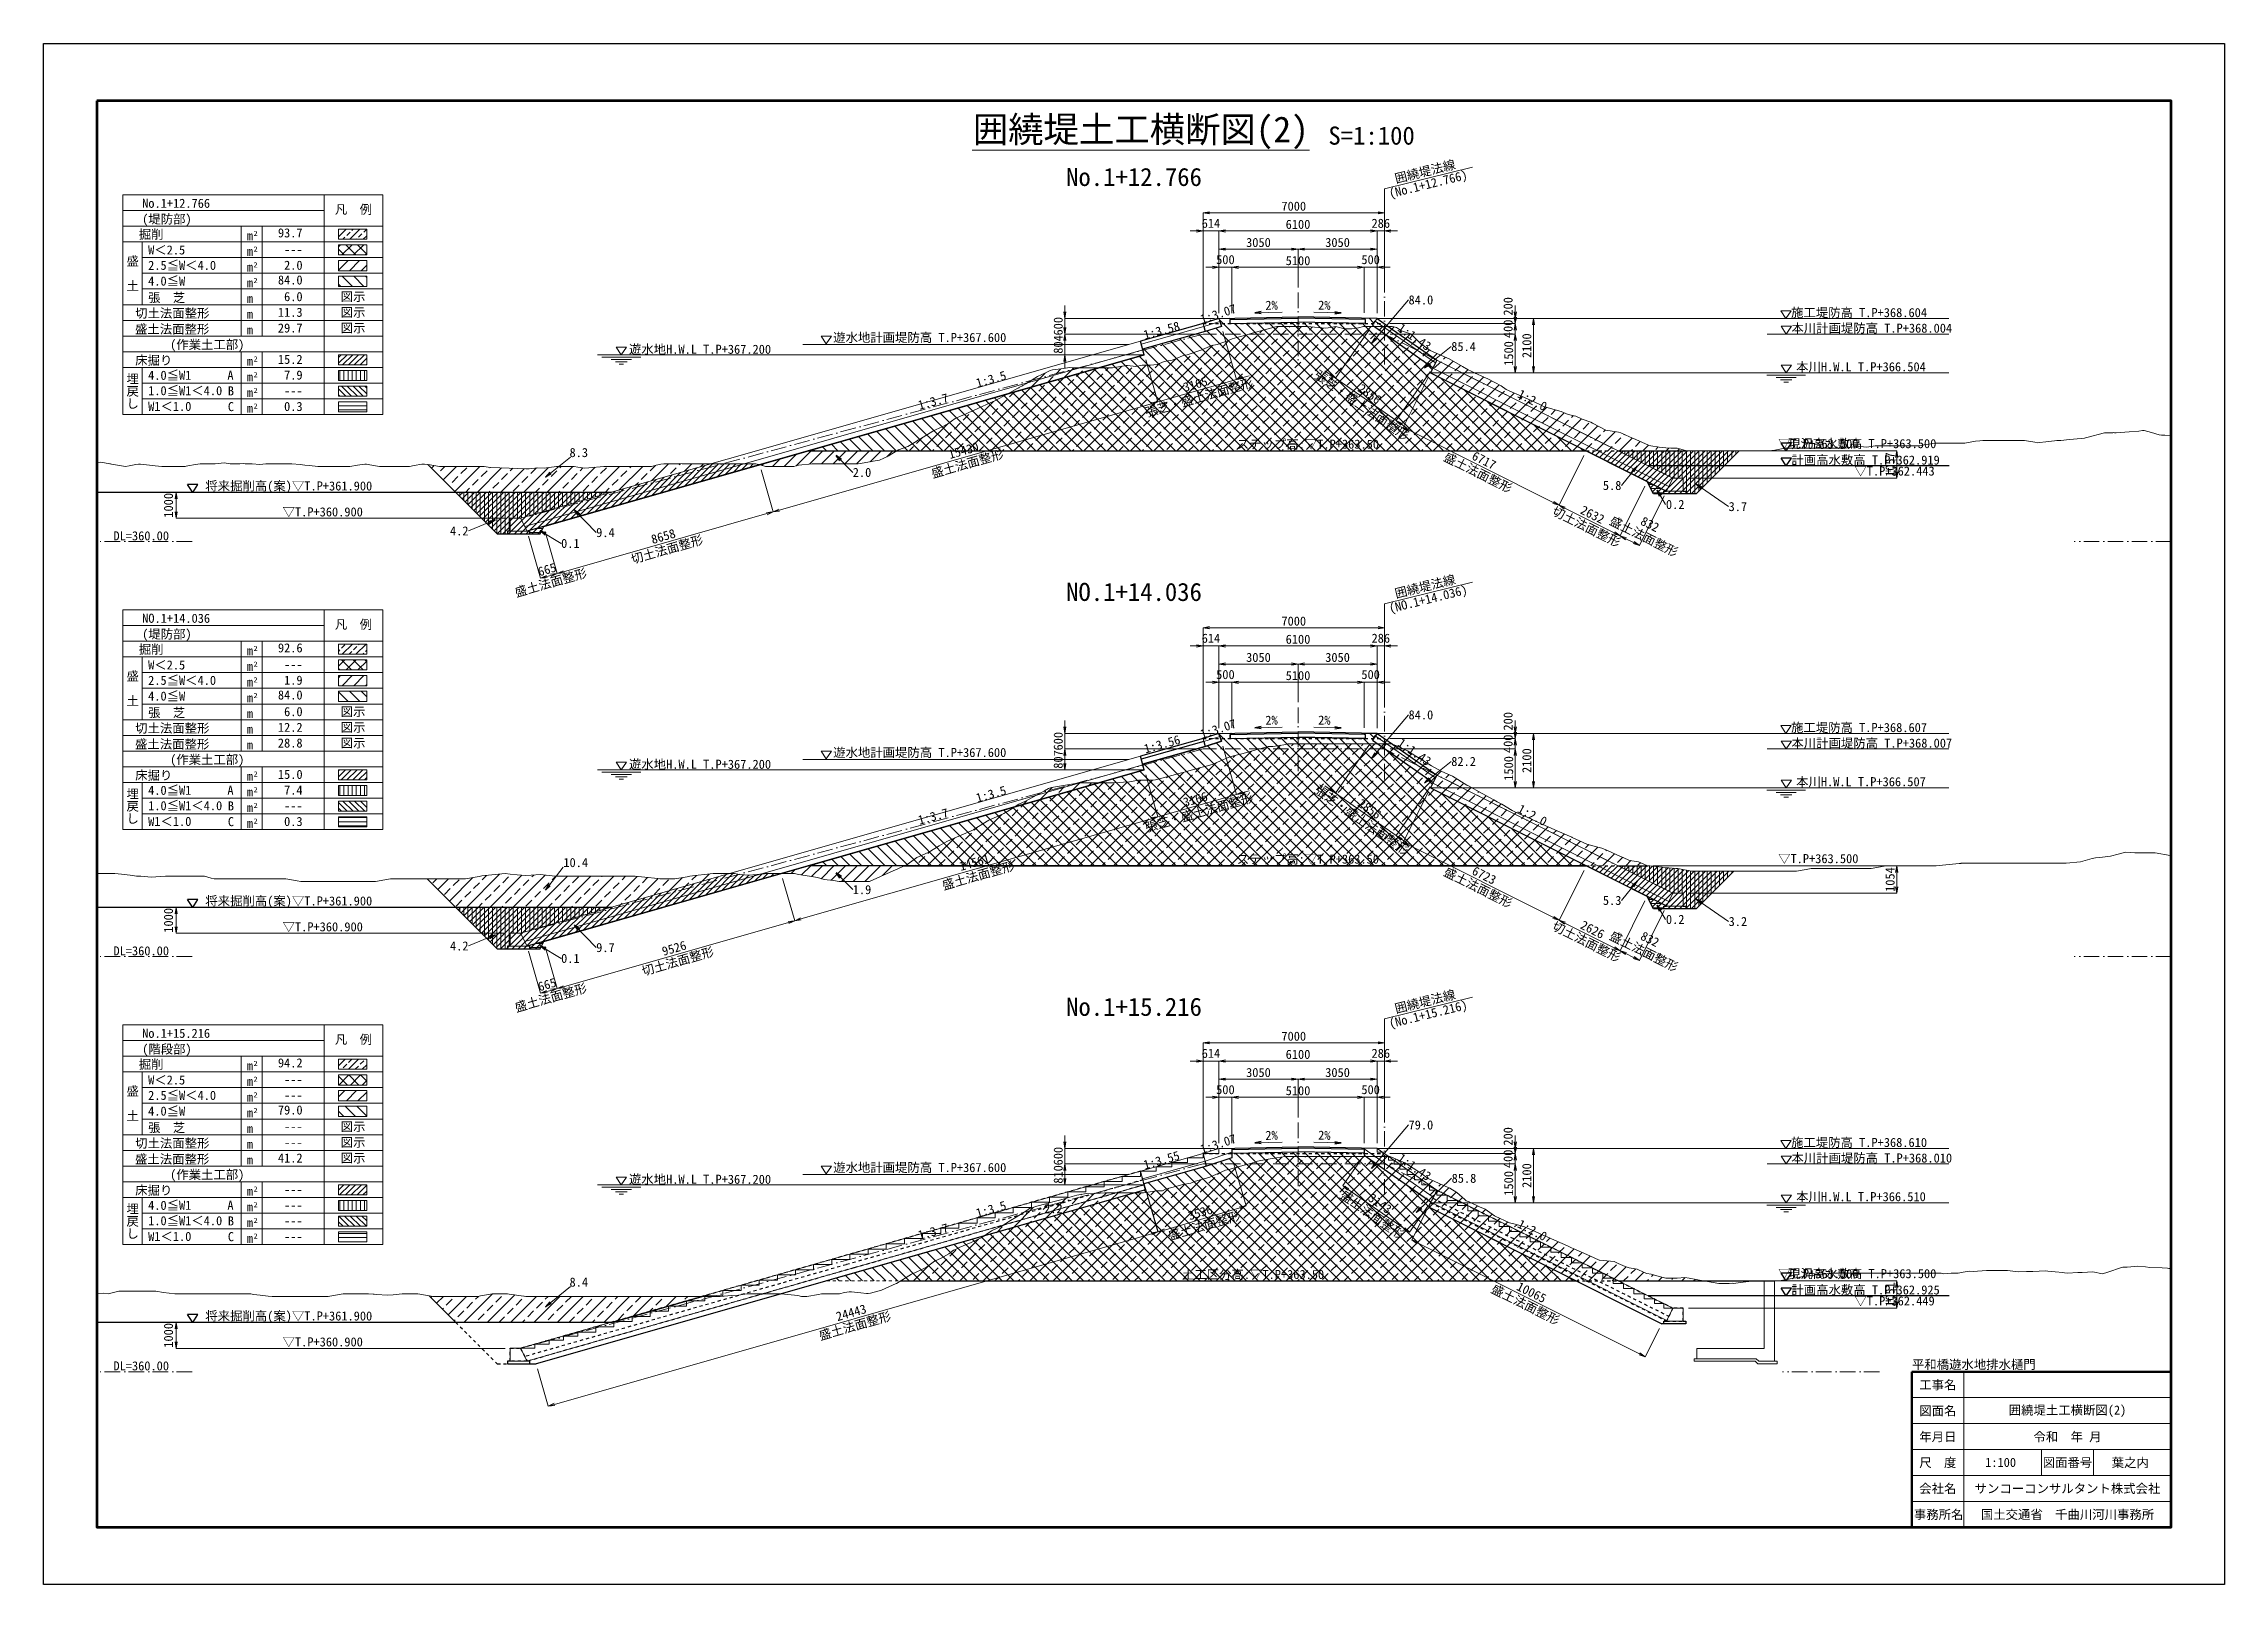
# Model space of a CAD drawing. Header units: millimetres. Extents: x -23295 to 84900, y -241468 to 58400.
# Drawn here: x 800 to 84900, y -81156 to -21756 of the extents above; entities that cross this region are included whole.
import ezdxf
from ezdxf.enums import TextEntityAlignment as Align

# ---------------------------------------------------------------- set-up
doc = ezdxf.new("R2010")
doc.units = ezdxf.units.MM
doc.header["$LTSCALE"] = 100
doc.header["$PDSIZE"] = 300
doc.linetypes.add('SXF_一点短鎖線', pattern=[9.25, 6, -1.5, 0.25, -1.5])
doc.linetypes.add('SXF_跳び破線', pattern=[12, 6, -6])
doc.layers.get('Defpoints').update_dxf_attribs({"color": 191})
for name, color, linetype, lineweight in [('D-BGD', 7, 'Continuous', 13), ('D-BMK', 2, 'SXF_一点短鎖線', 13), ('D-BYP-STR1', 2, 'Continuous', 13), ('D-BYP-STR6', 2, 'SXF_一点短鎖線', 13), ('D-BYP-STR7', 2, 'Continuous', 13), ('D-MTR-LINE', 7, 'Continuous', 13), ('D-MTR-TXT', 7, 'Continuous', 13), ('D-STR', 1, 'Continuous', 13), ('D-STR-DIM', 7, 'Continuous', 13), ('D-STR-HTXT', 7, 'Continuous', 13), ('D-STR-STR1', 2, 'Continuous', 13), ('D-STR-STR5', 4, 'SXF_跳び破線', 13), ('D-STR-STR8', 3, 'Continuous', 25), ('D-STR-STR9', 1, 'Continuous', 25), ('D-STR-STRA', 6, 'Continuous', 25), ('D-STR-STRC', 7, 'Continuous', 13), ('D-STR-TXT', 7, 'Continuous', 13), ('D-TTL', 2, 'Continuous', 140), ('D-TTL-FRAM', 2, 'Continuous', 50), ('D-TTL-LINE', 7, 'Continuous', 13), ('D-TTL-TXT', 7, 'Continuous', 13), ('切土法面整形', 4, 'Continuous', 13), ('埋A', 6, 'Continuous', 13), ('埋B', 6, 'Continuous', 13), ('埋C', 6, 'Continuous', 13), ('床堀', 3, 'Continuous', 13), ('張芝', 3, 'Continuous', 13), ('掘削', 4, 'Continuous', 13), ('盛土(2.5≦W＜4.0)', 5, 'Continuous', 13), ('盛土(4.0≦W)', 5, 'Continuous', 13), ('盛土(W＜2.5)', 5, 'Continuous', 13), ('盛土法面整形', 1, 'Continuous', 13)]:
    doc.layers.add(name, color=color, linetype=linetype, lineweight=lineweight)
doc.styles.add('@ＭＳ ゴシック', font='@MS Gothic.ttf')
doc.styles.add('MS ゴシック', font='MS Gothic.ttf')
doc.styles.add('ＭＳ ゴシック', font='MS Gothic.ttf')
doc.dimstyles.new('DIM-100-F', dxfattribs={"dimscale": 100, "dimtxt": 3.5, "dimasz": 2.5, "dimexe": 0, "dimexo": 2, "dimgap": 0.8, "dimtad": 1, "dimdec": 0, "dimzin": 0, "dimdsep": 46, "dimtxsty": 'MS ゴシック', "dimblk": 'OPEN', "dimcen": 0.1, "dimclrd": 256, "dimclre": 256, "dimclrt": 256, "dimaunit": 1, "dimadec": 4, "dimazin": 0, "dimtfac": 1, "dimtdec": 0, "dimtmove": 2, "dimatfit": 3, "dimldrblk": 'OPEN', "dimfxl": 1, "dimtolj": 1, "dimtzin": 0, "dimlwd": -1, "dimlwe": -1, "dimarcsym": 0})
pattern_1 = [(45, (-164286.73, 137821.14), (-449.0128, 449.0128), []), (45, (-163837.7, 137821.14), (-449.0128, 449.0128), [317.5, -158.75])]
pattern_2 = [(45, (100000, 0), (-449.013, 449.013), []), (45, (100449, 0), (-449.013, 449.013), [317.5, -158.75])]

msp = doc.modelspace()

# ---------------------------------------------------------------- texts
at = {"layer": 'D-MTR-TXT', "ltscale": 0.01, "style": 'ＭＳ ゴシック'}
for s, p in [('No.1+12.766', (4600.8, -28085.1)), ('(堤防部)', (4600.8, -28691.9)), ('NO.1+14.036', (4600.8, -44085.1)), ('(堤防部)', (4600.8, -44691.9)), ('No.1+15.216', (4600.8, -60085.1)), ('(階段部)', (4600.8, -60691.9))]:
    msp.add_text(s, height=350, dxfattribs=at).set_placement(p)
for s, p in [('93.7', (10787.4, -29226)), ('2.0', (10787.4, -30472.8)), ('\u3000---', (10787.4, -29867.6)), ('84.0', (10787.4, -31041.4)), ('11.3', (10787.4, -32288.1)), ('6.0', (10787.4, -31683)), ('29.7', (10787.4, -32893.2)), ('15.2', (10787.8, -34103.5)), ('7.9', (10787.8, -34708.6)), ('\u3000---', (10787.8, -35313.7)), ('0.3', (10787.8, -35918.8)), ('92.6', (10787.4, -45226)), ('1.9', (10787.4, -46472.8)), ('\u3000---', (10787.4, -45867.6)), ('84.0', (10787.4, -47041.4)), ('6.0', (10787.4, -47683)), ('28.8', (10787.4, -48893.2)), ('12.2', (10787.4, -48288.1)), ('15.0', (10787.8, -50103.5)), ('7.4', (10787.8, -50708.6)), ('\u3000---', (10787.8, -51313.7)), ('0.3', (10787.8, -51918.8)), ('94.2', (10787.4, -61226)), ('\u3000---', (10787.4, -61867.6)), ('79.0', (10787.4, -63041.4)), ('\u3000---', (10787.4, -62472.8)), ('\u3000---', (10787.4, -63683)), ('41.2', (10787.4, -64893.2)), ('\u3000---', (10787.4, -64288.1)), ('\u3000---', (10787.8, -66103.5)), ('\u3000---', (10787.8, -66708.6)), ('\u3000---', (10787.8, -67313.7)), ('\u3000---', (10787.8, -67918.8))]:
    msp.add_text(s, height=350, dxfattribs=at).set_placement(p, align=Align.RIGHT)
at = {"layer": 'D-STR-TXT', "style": 'ＭＳ ゴシック'}
for s, p in [('(No.1+12.766)', (54152.5, -27002)), ('(NO.1+14.036)', (54152.5, -42999.1)), ('(No.1+15.216)', (54152.5, -59002))]:
    msp.add_text(s, height=350, rotation=13.855812, dxfattribs=at).set_placement(p, align=Align.TOP_CENTER)
for s, rotation, p in [('囲繞堤法線', 13.855812, (54140.5, -26953.4)), ('2%%%', 1.145763, (48158.9, -32120.2)), ('2%%%', 358.854237, (50183.6, -32120)), ('1:3.7', 15.124, (35177.9, -35821.5)), ('囲繞堤法線', 13.855812, (54140.5, -42950.6)), ('2%%%', 1.145763, (48158.9, -48117.3)), ('2%%%', 358.854237, (50183.6, -48117.2)), ('1:3.7', 15.124, (35177.9, -51818.7)), ('囲繞堤法線', 13.855812, (54140.5, -58953.4)), ('2%%%', 1.145763, (48158.9, -64120.2)), ('2%%%', 358.854237, (50183.6, -64120)), ('1:3.7', 15.124, (35177.9, -67821.5))]:
    msp.add_text(s, height=350, rotation=rotation, dxfattribs=at).set_placement(p, align=Align.BOTTOM_CENTER)
for s, rotation, p in [('1:3.07', 18.052225, (45471.9, -32562.1)), ('1:3.58', 15.024918, (43271.1, -33163.9)), ('1:1.43', 325.069377, (52982.4, -32799)), ('1:3.5', 15.945396, (36813.3, -35022)), ('1:2.0', 332, (57608.7, -35374.8)), ('1:3.07', 18.052225, (45471.9, -48559.2)), ('1:3.56', 15.67701, (43291.9, -49123.8)), ('1:1.43', 325.069377, (52982.4, -48796.1)), ('1:3.5', 15.945396, (36813.3, -51019.2)), ('1:2.0', 332, (57608.7, -51372)), ('1:3.07', 18.052225, (45471.9, -64562.1)), ('1:3.55', 16, (43271.1, -65163.9)), ('1:1.43', 325.069377, (52982.4, -64799)), ('1:3.5', 15.945396, (36813.3, -67022)), ('1:2.0', 332, (57608.7, -67374.8))]:
    msp.add_text(s, height=350, rotation=rotation, dxfattribs=at).set_placement(p)
at = {"layer": 'D-STR-TXT', "ltscale": 0.01, "style": 'ＭＳ ゴシック'}
for s, p in [('施工堤防高 T.P+368.604', (68188.4, -32299.4)), ('本川計画堤防高 T.P+368.004', (68201.6, -32899.4)), ('遊水地H.W.L T.P+367.200', (23373.8, -33712.8)), ('遊水地計画堤防高 T.P+367.600', (31249, -33259)), ('本川H.W.L T.P+366.504', (68383.7, -34388.6)), ('施工堤防高 T.P+368.607', (68188.4, -48296.6)), ('本川計画堤防高 T.P+368.007', (68201.6, -48896.6)), ('遊水地H.W.L T.P+367.200', (23373.8, -49712.7)), ('遊水地計画堤防高 T.P+367.600', (31249, -49258.9)), ('本川H.W.L T.P+366.507', (68383.7, -50385.8)), ('施工堤防高 T.P+368.610', (68188.4, -64293.2)), ('本川計画堤防高 T.P+368.010', (68201.6, -64893.2)), ('遊水地H.W.L T.P+367.200', (23373.8, -65712.8)), ('遊水地計画堤防高 T.P+367.600', (31249, -65259)), ('本川H.W.L T.P+366.510', (68383.7, -66382.4))]:
    msp.add_text(s, height=350, dxfattribs=at).set_placement(p)
at = {"layer": 'D-STR-TXT', "style": 'MS ゴシック'}
for s, p in [('ステップ高:▽T.P+363.50', (46813.6, -37372)), ('将来掘削高(案)▽T.P+361.900', (7035.6, -38982.7)), ('▽T.P+360.900', (10015.6, -39982.7)), ('ステップ高:▽T.P+363.50', (46813.6, -53369.1)), ('将来掘削高(案)▽T.P+361.900', (7035.6, -54982.6)), ('▽T.P+360.900', (10015.6, -55979.9)), ('土工区分高:▽T.P+363.50', (44700.4, -69382.8)), ('将来掘削高(案)▽T.P+361.900', (7035.6, -70982.7)), ('▽T.P+360.900', (10015.6, -71982.7))]:
    msp.add_text(s, height=350, dxfattribs=at).set_placement(p)
at = {"layer": 'D-STR-TXT', "ltscale": 0.01, "style": 'ＭＳ ゴシック'}
for p in [(69238.9, -37456.1), (69238.9, -53455.8), (69238.9, -69456.1)]:
    msp.add_text('▽T.P+363.500', height=350, dxfattribs=at).set_placement(p, align=Align.BOTTOM_CENTER)
at = {"layer": 'D-STR-TXT', "color": 7, "style": 'ＭＳ ゴシック'}
for p in [(3493.3, -40905.9), (3493.3, -56905.9), (3493.3, -72905.9)]:
    msp.add_text('DL=360.00', height=350, dxfattribs=at).set_placement(p)
at = {"layer": 'D-TTL-TXT', "style": 'MS ゴシック'}
for s, height, p in [('囲繞堤土工横断図(2)', 1000, (43112.3, -25861.9)), ('S=1:100', 700, (52012.3, -25861.9)), ('No.1+12.766', 700, (42850, -27456)), ('NO.1+14.036', 700, (42850, -43453.2)), ('No.1+15.216', 700, (42850, -59448.2))]:
    msp.add_text(s, height=height, dxfattribs=at).set_placement(p, align=Align.BOTTOM_CENTER)
msp.add_text('平和橋遊水地排水樋門', height=350, dxfattribs=at).set_placement((72850, -72955.9), align=Align.BOTTOM_LEFT)
for s, p in [('工事名', (73850, -73455.9)), ('図面名', (73850, -74455.9)), ('囲繞堤土工横断図(2)', (78850, -74455.9)), ('年月日', (73850, -75455.9)), ('令和  年 月', (78850, -75455.9)), ('尺\u3000度', (73850, -76455.9)), ('1:100', (76269.8, -76455.9)), ('図面番号', (78850, -76455.9)), ('葉之内', (81269.8, -76455.9)), ('会社名', (73850, -77455.9)), ('サンコーコンサルタント株式会社', (78850, -77455.9)), ('事務所名', (73882.1, -78455.9)), ('国土交通省\u3000千曲川河川事務所', (78850, -78455.9))]:
    msp.add_text(s, height=350, dxfattribs=at).set_placement(p, align=Align.MIDDLE)
at = {"layer": 'Defpoints', "style": 'ＭＳ ゴシック'}
for s, p in [('現況高水敷高 T.P+363.500', (70930.5, -37456)), ('▽T.P+362.443', (72180.3, -38513.3)), ('現況高水敷高 T.P+363.500', (70930.5, -69456)), ('▽T.P+362.449', (72180.3, -70507.1))]:
    msp.add_text(s, height=350, dxfattribs=at).set_placement(p, align=Align.BOTTOM_CENTER)
at = {"layer": 'Defpoints', "ltscale": 0.01, "style": 'ＭＳ ゴシック'}
for s, p in [('計画高水敷高 T.P+362.919', (68201.6, -37984.4)), ('計画高水敷高 T.P+362.925', (68201.6, -69978.4))]:
    msp.add_text(s, height=350, dxfattribs=at).set_placement(p)
at = {"layer": 'Defpoints', "style": 'ＭＳ ゴシック'}
msp.add_text('2.2', height=350, dxfattribs=at).set_placement((40099.7, -66845.1), align=Align.RIGHT)
at = {"layer": '埋A', "style": 'ＭＳ ゴシック'}
for s, p in [('3.7', (65780.1, -39602.2)), ('3.2', (65780.1, -55599.4))]:
    msp.add_text(s, height=350, dxfattribs=at).set_placement(p, align=Align.MIDDLE_LEFT)
for p in [(17185.5, -40542.1), (17185.5, -56542)]:
    msp.add_text('4.2', height=350, dxfattribs=at).set_placement(p, align=Align.MIDDLE_RIGHT)
at = {"layer": '埋C', "style": 'ＭＳ ゴシック'}
for p in [(64077.8, -39521.8), (64077.8, -55518.9)]:
    msp.add_text('0.2', height=350, dxfattribs=at).set_placement(p, align=Align.MIDDLE_RIGHT)
for p in [(20756.1, -41023.3), (20756.1, -57023.2)]:
    msp.add_text('0.1', height=350, dxfattribs=at).set_placement(p, align=Align.MIDDLE_LEFT)
at = {"layer": '床堀', "style": 'ＭＳ ゴシック'}
for s, p in [('5.8', (61645.8, -38789)), ('5.3', (61645.8, -54786.2))]:
    msp.add_text(s, height=350, dxfattribs=at).set_placement(p, align=Align.MIDDLE_RIGHT)
for s, p in [('9.4', (22108.6, -40604)), ('9.7', (22108.6, -56603.9))]:
    msp.add_text(s, height=350, dxfattribs=at).set_placement(p, align=Align.MIDDLE_LEFT)
at = {"layer": '掘削', "style": 'ＭＳ ゴシック'}
for s, p in [('85.4', (55083.8, -33432)), ('82.2', (55083.8, -49429.2)), ('85.8', (55099.1, -65498.6))]:
    msp.add_text(s, height=350, dxfattribs=at).set_placement(p, align=Align.MIDDLE_LEFT)
for s, p in [('8.3', (21795.7, -37694.7)), ('10.4', (21795.7, -53501.4)), ('8.4', (21795.7, -69677.7))]:
    msp.add_text(s, height=350, dxfattribs=at).set_placement(p, align=Align.RIGHT)
at = {"layer": '盛土(2.5≦W＜4.0)', "style": 'ＭＳ ゴシック'}
for s, p in [('2.0', (32003.7, -38286)), ('1.9', (32003.7, -54370.1))]:
    msp.add_text(s, height=350, dxfattribs=at).set_placement(p, align=Align.MIDDLE_LEFT)
at = {"layer": '盛土(4.0≦W)', "style": 'ＭＳ ゴシック'}
for s, p in [('84.0', (53437.8, -31635.7)), ('84.0', (53437.8, -47632.9)), ('79.0', (53437.8, -63442.8))]:
    msp.add_text(s, height=350, dxfattribs=at).set_placement(p, align=Align.MIDDLE_LEFT)

# ---------------------------------------------------------------- blocks, each defined once
blk = doc.blocks.new('_Open')
at = {"color": 0, "linetype": 'ByBlock', "lineweight": -2}
for p, q in [((-1, 0.17), (0, 0)), ((-1, -0.17), (0, 0)), ((0, 0), (-1, 0))]:
    blk.add_line(p, q, dxfattribs=at)
blk = doc.blocks.new('*D127')
at = {"layer": 'D-STR-DIM', "ltscale": 0.01, "transparency": 16777216}
for p, q in [((57554, -32102), (57554, -31852)), ((52436, -32352), (57554, -32352)), ((52711, -32552), (57554, -32552)), ((57554, -32352), (57554, -32552)), ((57554, -32802), (57554, -33052))]:
    blk.add_line(p, q, dxfattribs=at)
at = {"layer": 'Defpoints', "color": 0, "ltscale": 0.01, "transparency": 16777216}
for p in [(52236, -32352), (52511, -32552), (57554, -32552)]:
    blk.add_point(p, dxfattribs=at)
at = {"layer": 'D-STR-DIM', "ltscale": 0.01, "transparency": 16777216, "xscale": 250, "yscale": 250, "zscale": 250}
for p, rotation in [((57554, -32352), 270), ((57554, -32552), 90)]:
    blk.add_blockref('_Open', p, dxfattribs=dict(at, rotation=rotation))
at = {"layer": 'D-STR-DIM', "ltscale": 0.01, "transparency": 16777216, "insert": (57277, -31884), "char_height": 350, "attachment_point": 5, "rotation": 90, "style": 'MS ゴシック'}
blk.add_mtext('\\A1;200', dxfattribs=at)
blk = doc.blocks.new('*D128')
at = {"layer": 'D-STR-DIM', "ltscale": 0.01, "transparency": 16777216}
for p, q in [((52711, -32552), (57554, -32552)), ((57554, -32302), (57554, -32052)), ((57554, -32552), (57554, -32952)), ((52723, -32952), (57554, -32952)), ((57554, -33202), (57554, -33452))]:
    blk.add_line(p, q, dxfattribs=at)
at = {"layer": 'Defpoints', "color": 0, "ltscale": 0.01, "transparency": 16777216}
for p in [(52511, -32552), (52523, -32952), (57554, -32952)]:
    blk.add_point(p, dxfattribs=at)
at = {"layer": 'D-STR-DIM', "ltscale": 0.01, "transparency": 16777216, "xscale": 250, "yscale": 250, "zscale": 250}
for p, rotation in [((57554, -32552), 270), ((57554, -32952), 90)]:
    blk.add_blockref('_Open', p, dxfattribs=dict(at, rotation=rotation))
at = {"layer": 'D-STR-DIM', "ltscale": 0.01, "transparency": 16777216, "insert": (57278, -32752), "char_height": 350, "attachment_point": 5, "rotation": 90, "style": 'MS ゴシック'}
blk.add_mtext('\\A1;400', dxfattribs=at)
blk = doc.blocks.new('*D129')
at = {"layer": 'D-STR-DIM', "ltscale": 0.01, "transparency": 16777216}
for p, q in [((52436, -32352), (58254, -32352)), ((58254, -34202), (58254, -32602)), ((56570, -34452), (58254, -34452))]:
    blk.add_line(p, q, dxfattribs=at)
at = {"layer": 'Defpoints', "color": 0, "ltscale": 0.01, "transparency": 16777216}
for p in [(52236, -32352), (58254, -32352), (56370, -34452)]:
    blk.add_point(p, dxfattribs=at)
at = {"layer": 'D-STR-DIM', "ltscale": 0.01, "transparency": 16777216, "xscale": 250, "yscale": 250, "zscale": 250}
for p, rotation in [((58254, -32352), 90), ((58254, -34452), 270)]:
    blk.add_blockref('_Open', p, dxfattribs=dict(at, rotation=rotation))
at = {"layer": 'D-STR-DIM', "ltscale": 0.01, "transparency": 16777216, "insert": (57999, -33402), "char_height": 350, "attachment_point": 5, "rotation": 90, "style": 'MS ゴシック'}
blk.add_mtext('\\A1;2100', dxfattribs=at)
blk = doc.blocks.new('*D130')
at = {"layer": 'D-STR-DIM', "ltscale": 0.01, "transparency": 16777216}
for p, q in [((56570, -32952), (57554, -32952)), ((57554, -33202), (57554, -34202)), ((56570, -34452), (57554, -34452))]:
    blk.add_line(p, q, dxfattribs=at)
at = {"layer": 'Defpoints', "color": 0, "ltscale": 0.01, "transparency": 16777216}
for p in [(56370, -32952), (56370, -34452), (57554, -34452)]:
    blk.add_point(p, dxfattribs=at)
at = {"layer": 'D-STR-DIM', "ltscale": 0.01, "transparency": 16777216, "xscale": 250, "yscale": 250, "zscale": 250}
for p, rotation in [((57554, -32952), 90), ((57554, -34452), 270)]:
    blk.add_blockref('_Open', p, dxfattribs=dict(at, rotation=rotation))
at = {"layer": 'D-STR-DIM', "ltscale": 0.01, "transparency": 16777216, "insert": (57299, -33702), "char_height": 350, "attachment_point": 5, "rotation": 90, "style": 'MS ゴシック'}
blk.add_mtext('\\A1;1500', dxfattribs=at)
blk = doc.blocks.new('*D131')
at = {"layer": 'D-STR-DIM', "transparency": 16777216}
for p, q in [((40183, -32702), (40183, -32452)), ((45311, -32952), (40183, -32952)), ((40183, -33756), (40183, -32952)), ((41034, -33756), (40183, -33756)), ((40183, -34006), (40183, -34256))]:
    blk.add_line(p, q, dxfattribs=at)
at = {"layer": 'Defpoints', "color": 0, "transparency": 16777216}
for p in [(40183, -32952), (45511, -32952), (41234, -33756)]:
    blk.add_point(p, dxfattribs=at)
at = {"layer": 'D-STR-DIM', "transparency": 16777216, "xscale": 250, "yscale": 250, "zscale": 250}
for p, rotation in [((40183, -32952), 270), ((40183, -33756), 90)]:
    blk.add_blockref('_Open', p, dxfattribs=dict(at, rotation=rotation))
at = {"layer": 'D-STR-DIM', "transparency": 16777216, "insert": (39928, -33354), "char_height": 350, "attachment_point": 5, "rotation": 90, "style": 'MS ゴシック'}
blk.add_mtext('\\A1;804', dxfattribs=at)
blk = doc.blocks.new('*D132')
at = {"layer": 'D-STR-DIM', "ltscale": 0.01, "transparency": 16777216}
for p, q in [((64358, -37456), (72265, -37456)), ((72265, -37706), (72265, -38263)), ((64234, -38513), (72265, -38513))]:
    blk.add_line(p, q, dxfattribs=at)
at = {"layer": 'Defpoints', "color": 0, "ltscale": 0.01, "transparency": 16777216}
for p in [(64158, -37456), (64034, -38513), (72265, -38513)]:
    blk.add_point(p, dxfattribs=at)
at = {"layer": 'D-STR-DIM', "ltscale": 0.01, "transparency": 16777216, "xscale": 250, "yscale": 250, "zscale": 250}
for p, rotation in [((72265, -37456), 90), ((72265, -38513), 270)]:
    blk.add_blockref('_Open', p, dxfattribs=dict(at, rotation=rotation))
at = {"layer": 'D-STR-DIM', "ltscale": 0.01, "transparency": 16777216, "insert": (72010, -37985), "char_height": 350, "attachment_point": 5, "rotation": 90, "style": 'MS ゴシック'}
blk.add_mtext('\\A1;1057', dxfattribs=at)
blk = doc.blocks.new('*D149')
at = {"layer": 'D-STR-DIM', "ltscale": 0.01, "transparency": 16777216}
for p, q in [((18595, -39056), (5911, -39056)), ((5911, -39806), (5911, -39306)), ((18595, -40056), (5911, -40056))]:
    blk.add_line(p, q, dxfattribs=at)
at = {"layer": 'Defpoints', "color": 0, "ltscale": 0.01, "transparency": 16777216}
for p in [(5911, -39056), (18795, -39056), (18795, -40056)]:
    blk.add_point(p, dxfattribs=at)
at = {"layer": 'D-STR-DIM', "ltscale": 0.01, "transparency": 16777216, "xscale": 250, "yscale": 250, "zscale": 250}
for p, rotation in [((5911, -39056), 90), ((5911, -40056), 270)]:
    blk.add_blockref('_Open', p, dxfattribs=dict(at, rotation=rotation))
at = {"layer": 'D-STR-DIM', "ltscale": 0.01, "transparency": 16777216, "insert": (5616, -39556), "char_height": 350, "attachment_point": 5, "rotation": 90, "style": 'MS ゴシック'}
blk.add_mtext('\\A1;1000', dxfattribs=at)
blk = doc.blocks.new('*D150')
at = {"layer": 'D-STR-DIM', "transparency": 16777216}
for p, q in [((40183, -32102), (40183, -31852)), ((45925, -32352), (40183, -32352)), ((40183, -32952), (40183, -32352)), ((45311, -32952), (40183, -32952)), ((40183, -33202), (40183, -33452))]:
    blk.add_line(p, q, dxfattribs=at)
at = {"layer": 'Defpoints', "color": 0, "transparency": 16777216}
for p in [(40183, -32352), (46125, -32352), (45511, -32952)]:
    blk.add_point(p, dxfattribs=at)
at = {"layer": 'D-STR-DIM', "transparency": 16777216, "xscale": 250, "yscale": 250, "zscale": 250}
for p, rotation in [((40183, -32352), 270), ((40183, -32952), 90)]:
    blk.add_blockref('_Open', p, dxfattribs=dict(at, rotation=rotation))
at = {"layer": 'D-STR-DIM', "transparency": 16777216, "insert": (39928, -32652), "char_height": 350, "attachment_point": 5, "rotation": 90, "style": 'MS ゴシック'}
blk.add_mtext('\\A1;600', dxfattribs=at)
blk = doc.blocks.new('*D151')
at = {"layer": 'Defpoints', "color": 0, "transparency": 16777216}
for p in [(19447, -40556), (20086, -40373), (20604, -42186)]:
    blk.add_point(p, dxfattribs=at)
at = {"layer": '盛土法面整形', "transparency": 16777216}
for p, q in [((19502, -40748), (19965, -42369)), ((20141, -40566), (20604, -42186)), ((20205, -42300), (20364, -42255))]:
    blk.add_line(p, q, dxfattribs=at)
at = {"layer": '盛土法面整形', "transparency": 16777216, "xscale": 250, "yscale": 250, "zscale": 250}
for p, rotation in [((19965, -42369), 195.9453959009239), ((20604, -42186), 15.94539590092389)]:
    blk.add_blockref('_Open', p, dxfattribs=dict(at, rotation=rotation))
at = {"layer": '盛土法面整形', "transparency": 16777216, "char_height": 350, "attachment_point": 5, "rotation": 15.9454, "style": 'MS ゴシック'}
for s, insert in [('\\A1;盛土法面整形}', (20363, -42554)), ('\\A1;{\\C1;665', (20214, -42032))]:
    blk.add_mtext(s, dxfattribs=dict(at, insert=insert))
blk = doc.blocks.new('*D152')
at = {"layer": 'Defpoints', "color": 0, "transparency": 16777216}
for p in [(28411, -37995), (28929, -39808), (20086, -40373)]:
    blk.add_point(p, dxfattribs=at)
at = {"layer": '切土法面整形', "transparency": 16777216}
for p, q in [((28466, -38187), (28929, -39808)), ((20844, -42117), (28688, -39876)), ((20141, -40566), (20604, -42186))]:
    blk.add_line(p, q, dxfattribs=at)
at = {"layer": '切土法面整形', "transparency": 16777216, "xscale": 250, "yscale": 250, "zscale": 250}
for p, rotation in [((28929, -39808), 15.94539589968148), ((20604, -42186), 195.9453958996814)]:
    blk.add_blockref('_Open', p, dxfattribs=dict(at, rotation=rotation))
at = {"layer": '切土法面整形', "transparency": 16777216, "char_height": 350, "attachment_point": 5, "rotation": 15.9454, "style": 'MS ゴシック'}
for s, insert in [('\\A1;切土法面整形', (24845, -41272)), ('\\A1;8658', (24696, -40752))]:
    blk.add_mtext(s, dxfattribs=dict(at, insert=insert))
blk = doc.blocks.new('*D153')
at = {"layer": 'Defpoints', "color": 0, "transparency": 16777216}
for p in [(43247, -33756), (43765, -35569), (28411, -37995)]:
    blk.add_point(p, dxfattribs=at)
at = {"layer": '盛土法面整形', "transparency": 16777216}
for p, q in [((43302, -33948), (43765, -35569)), ((29169, -39739), (43524, -35637)), ((28466, -38187), (28929, -39808))]:
    blk.add_line(p, q, dxfattribs=at)
at = {"layer": '盛土法面整形', "transparency": 16777216, "xscale": 250, "yscale": 250, "zscale": 250}
for p, rotation in [((43765, -35569), 15.94539589968148), ((28929, -39808), 195.9453958996814)]:
    blk.add_blockref('_Open', p, dxfattribs=dict(at, rotation=rotation))
at = {"layer": '盛土法面整形', "transparency": 16777216, "char_height": 350, "attachment_point": 5, "rotation": 15.9454, "style": 'MS ゴシック'}
for s, insert in [('\\A1;盛土法面整形}', (36426, -37965)), ('\\A1;{\\C1;15430', (36277, -37443))]:
    blk.add_mtext(s, dxfattribs=dict(at, insert=insert))
blk = doc.blocks.new('*D154')
at = {"layer": 'Defpoints', "color": 0, "transparency": 16777216}
for p in [(46224, -32656), (43247, -33756), (46808, -34699)]:
    blk.add_point(p, dxfattribs=at)
at = {"layer": '張芝', "transparency": 16777216}
for p, q in [((46279, -32848), (46808, -34699)), ((43302, -33948), (43765, -35569)), ((43765, -35569), (46808, -34699)), ((47048, -34631), (47288, -34562)), ((43524, -35637), (43284, -35706))]:
    blk.add_line(p, q, dxfattribs=at)
at = {"layer": '張芝', "transparency": 16777216, "xscale": 250, "yscale": 250, "zscale": 250}
for p, rotation in [((46808, -34699), 195.9453958996814), ((43765, -35569), 15.9453958996815)]:
    blk.add_blockref('_Open', p, dxfattribs=dict(at, rotation=rotation))
at = {"layer": '張芝', "transparency": 16777216, "char_height": 350, "attachment_point": 5, "rotation": 15.9454, "style": 'MS ゴシック'}
for s, insert in [('\\A1;張芝・盛土法面整形}', (45366, -35413)), ('\\A1;{\\C3;3165', (45216, -34889))]:
    blk.add_mtext(s, dxfattribs=dict(at, insert=insert))
blk = doc.blocks.new('*D155')
at = {"layer": 'Defpoints', "color": 0, "transparency": 16777216}
for p in [(62644, -38633), (63388, -39005), (61595, -40731)]:
    blk.add_point(p, dxfattribs=at)
at = {"layer": '盛土法面整形', "transparency": 16777216}
for p, q in [((62554, -38812), (61595, -40731)), ((63298, -39184), (62339, -41103)), ((62115, -40991), (61818, -40843))]:
    blk.add_line(p, q, dxfattribs=at)
at = {"layer": '盛土法面整形', "transparency": 16777216, "xscale": 250, "yscale": 250, "zscale": 250}
for p, rotation in [((61595, -40731), 153.4349488122402), ((62339, -41103), 333.4349488122402)]:
    blk.add_blockref('_Open', p, dxfattribs=dict(at, rotation=rotation))
at = {"layer": '盛土法面整形', "transparency": 16777216, "char_height": 350, "attachment_point": 5, "rotation": 333.43495, "style": 'MS ゴシック'}
for s, insert in [('\\A1;盛土法面整形}', (62504, -40772)), ('\\A1;{\\C1;832', (62747, -40286))]:
    blk.add_mtext(s, dxfattribs=dict(at, insert=insert))
blk = doc.blocks.new('*D156')
at = {"layer": 'Defpoints', "color": 0, "transparency": 16777216}
for p in [(54281, -34452), (53232, -36550), (60289, -37456)]:
    blk.add_point(p, dxfattribs=at)
at = {"layer": '盛土法面整形', "transparency": 16777216}
for p, q in [((54192, -34631), (53232, -36550)), ((59017, -39442), (53456, -36662)), ((60200, -37635), (59240, -39554))]:
    blk.add_line(p, q, dxfattribs=at)
at = {"layer": '盛土法面整形', "transparency": 16777216, "xscale": 250, "yscale": 250, "zscale": 250}
for p, rotation in [((53232, -36550), 153.4349488229061), ((59240, -39554), 333.4349488229061)]:
    blk.add_blockref('_Open', p, dxfattribs=dict(at, rotation=rotation))
at = {"layer": '盛土法面整形', "transparency": 16777216, "char_height": 350, "attachment_point": 5, "rotation": 333.43495, "style": 'MS ゴシック'}
for s, insert in [('\\A1;盛土法面整形', (56108, -38310)), ('\\A1;6717', (56350, -37824))]:
    blk.add_mtext(s, dxfattribs=dict(at, insert=insert))
blk = doc.blocks.new('*D157')
at = {"layer": 'Defpoints', "color": 0, "transparency": 16777216}
for p in [(52042, -32614), (54383, -34249), (52958, -36289)]:
    blk.add_point(p, dxfattribs=at)
at = {"layer": '張芝', "transparency": 16777216}
for p, q in [((51927, -32778), (50617, -34654)), ((50412, -34511), (50207, -34368)), ((54268, -34413), (52958, -36289)), ((50617, -34654), (52958, -36289)), ((53163, -36432), (53368, -36575))]:
    blk.add_line(p, q, dxfattribs=at)
at = {"layer": '張芝', "transparency": 16777216, "xscale": 250, "yscale": 250, "zscale": 250}
for p, rotation in [((50617, -34654), 325.0696935749802), ((52958, -36289), 145.0696935749802)]:
    blk.add_blockref('_Open', p, dxfattribs=dict(at, rotation=rotation))
at = {"layer": '張芝', "transparency": 16777216, "char_height": 350, "attachment_point": 5, "rotation": 325.06969, "style": 'MS ゴシック'}
for s, insert in [('\\A1;張芝・盛土法面整形}', (51621, -35710)), ('\\A1;{\\C3;2856', (51933, -35262))]:
    blk.add_mtext(s, dxfattribs=dict(at, insert=insert))
blk = doc.blocks.new('*D158')
at = {"layer": 'Defpoints', "color": 0, "transparency": 16777216}
for p in [(60289, -37456), (62644, -38633), (61595, -40731)]:
    blk.add_point(p, dxfattribs=at)
at = {"layer": '切土法面整形', "transparency": 16777216}
for p, q in [((60200, -37635), (59240, -39554)), ((62554, -38812), (61595, -40731)), ((59464, -39666), (61371, -40619))]:
    blk.add_line(p, q, dxfattribs=at)
at = {"layer": '切土法面整形', "transparency": 16777216, "xscale": 250, "yscale": 250, "zscale": 250}
for p, rotation in [((59240, -39554), 153.4349488229061), ((61595, -40731), 333.4349488229061)]:
    blk.add_blockref('_Open', p, dxfattribs=dict(at, rotation=rotation))
at = {"layer": '切土法面整形', "transparency": 16777216, "char_height": 350, "attachment_point": 5, "rotation": 333.43495, "style": 'MS ゴシック'}
for s, insert in [('\\A1;切土法面整形}', (60289, -40399)), ('\\A1;{\\C4;2632', (60531, -39915))]:
    blk.add_mtext(s, dxfattribs=dict(at, insert=insert))
blk = doc.blocks.new('数量表')
at = {"layer": '埋A'}
h = blk.add_hatch(dxfattribs=at)
h.set_pattern_fill('ANSI31', color=256, scale=50, angle=45)
h.paths.add_polyline_path([(8319, -6769), (9409, -6769), (9409, -7161), (8319, -7161)])
at = {"layer": '埋B'}
h = blk.add_hatch(dxfattribs=at)
h.set_pattern_fill('ANSI31', color=256, scale=50, angle=90)
h.paths.add_polyline_path([(8319, -7374), (9409, -7374), (9409, -7767), (8319, -7767)])
at = {"layer": '埋C'}
h = blk.add_hatch(dxfattribs=at)
h.set_pattern_fill('ANSI31', color=256, scale=50, angle=135)
h.paths.add_polyline_path([(8319, -7979), (9409, -7979), (9409, -8372), (8319, -8372)])
at = {"layer": '床堀'}
h = blk.add_hatch(dxfattribs=at)
h.set_pattern_fill('ANSI31', color=256, scale=50)
h.paths.add_polyline_path([(8319, -6164), (9409, -6164), (9409, -6556), (8319, -6556)])
at = {"layer": '掘削'}
h = blk.add_hatch(dxfattribs=at)
h.set_pattern_fill('ANSI33', color=256, scale=100)
h.set_pattern_definition([(44.998363, (-420407.26, 1166788.6), (-261.92414, 261.90917), []), (44.998363, (-420145.34, 1166788.6), (-261.92414, 261.90917), [185.20304, -92.60152])])
h.paths.add_polyline_path([(8320, -1323), (9410, -1323), (9410, -1715), (8320, -1715)])
at = {"layer": '盛土(2.5≦W＜4.0)'}
h = blk.add_hatch(dxfattribs=at)
h.set_pattern_fill('ANSI31', color=256, scale=100)
h.paths.add_polyline_path([(8320, -2533), (9410, -2533), (9410, -2926), (8320, -2926)])
at = {"layer": '盛土(4.0≦W)'}
h = blk.add_hatch(dxfattribs=at)
h.set_pattern_fill('ANSI31', color=256, scale=100, angle=90)
h.paths.add_polyline_path([(8320, -3138), (9410, -3138), (9410, -3531), (8320, -3531)])
at = {"layer": '盛土(W＜2.5)'}
h = blk.add_hatch(dxfattribs=at)
h.set_pattern_fill('ANSI37', color=256, scale=100)
h.paths.add_polyline_path([(8320, -1928), (9410, -1928), (9410, -2320), (8320, -2320)])
at = {"layer": 'D-MTR-LINE'}
for p, q in [((0, 0), (7770, 0)), ((0, 0), (7770, 0)), ((0, -7867), (0, 0)), ((7770, -8472), (7770, 0)), ((10035, 0), (7770, 0)), ((10035, 0), (10035, -7867)), ((0, -605), (7770, -605)), ((0, -1210), (7770, -1210)), ((4565, -5446), (4565, -1210)), ((4565, -5446), (4565, -1210)), ((5379, -5446), (5379, -1210)), ((10035, -1210), (7770, -1210)), ((0, -1815), (7770, -1815)), ((750, -2420), (7770, -2420)), ((10035, -1815), (7770, -1815)), ((10035, -2420), (7770, -2420)), ((750, -3026), (7770, -3026)), ((10035, -3026), (7770, -3026)), ((750, -3631), (7770, -3631)), ((10035, -3631), (7770, -3631)), ((0, -4236), (7770, -4236)), ((0, -4841), (7770, -4841)), ((10035, -4236), (7770, -4236)), ((10035, -4841), (7770, -4841)), ((0, -5446), (7770, -5446)), ((10035, -5446), (7770, -5446)), ((0, -6051), (7770, -6051)), ((0, -6656), (7770, -6656)), ((4565, -6656), (4565, -6051)), ((4565, -7867), (4565, -6051)), ((4565, -8472), (4565, -6051)), ((5379, -6656), (5379, -6051)), ((5379, -7867), (5379, -6051)), ((5379, -8472), (5379, -6051)), ((10035, -6051), (7770, -6051)), ((10035, -6656), (7770, -6656)), ((750, -7261), (7769, -7261)), ((10035, -7261), (7770, -7261)), ((750, -7867), (7769, -7867)), ((10035, -7867), (7770, -7867)), ((0, -8472), (7769, -8472))]:
    blk.add_line(p, q, dxfattribs=at)
at = {"layer": 'D-MTR-LINE', "flags": 128}
for points in [[(10035, -6051), (10035, -8472)], [(10035, -7261), (7769, -7261)], [(10035, -7867), (7769, -7867)], [(10035, -8472), (7769, -8472)]]:
    blk.add_lwpolyline(points, dxfattribs=at)
at = {"layer": 'D-MTR-TXT', "ltscale": 0.01}
for p, q in [((750, -4236), (750, -1815)), ((0, -8472), (0, -6051)), ((750, -8472), (750, -6656))]:
    blk.add_line(p, q, dxfattribs=at)
at = {"layer": '埋A'}
blk.add_lwpolyline([(8319, -6769), (9409, -6769), (9409, -7161), (8319, -7161)], close=True, dxfattribs=at)
at = {"layer": '埋B'}
blk.add_lwpolyline([(8319, -7374), (9409, -7374), (9409, -7767), (8319, -7767)], close=True, dxfattribs=at)
at = {"layer": '埋C'}
blk.add_lwpolyline([(8319, -7979), (9409, -7979), (9409, -8372), (8319, -8372)], close=True, dxfattribs=at)
at = {"layer": '床堀'}
blk.add_lwpolyline([(8319, -6164), (9409, -6164), (9409, -6556), (8319, -6556)], close=True, dxfattribs=at)
at = {"layer": '掘削'}
for p, q in [((8320, -1323), (9410, -1323)), ((8320, -1715), (8320, -1323)), ((9410, -1323), (9410, -1715)), ((9410, -1715), (8320, -1715))]:
    blk.add_line(p, q, dxfattribs=at)
at = {"layer": '盛土(2.5≦W＜4.0)'}
for p, q in [((8320, -2533), (9410, -2533)), ((8320, -2926), (8320, -2533)), ((9410, -2926), (8320, -2926)), ((9410, -2533), (9410, -2926))]:
    blk.add_line(p, q, dxfattribs=at)
at = {"layer": '盛土(4.0≦W)'}
for p, q in [((8320, -3138), (9410, -3138)), ((8320, -3531), (8320, -3138)), ((9410, -3138), (9410, -3531)), ((9410, -3531), (8320, -3531))]:
    blk.add_line(p, q, dxfattribs=at)
at = {"layer": '盛土(W＜2.5)'}
for p, q in [((8320, -1928), (9410, -1928)), ((8320, -2320), (8320, -1928)), ((9410, -2320), (8320, -2320)), ((9410, -1928), (9410, -2320))]:
    blk.add_line(p, q, dxfattribs=at)
at = {"layer": 'D-MTR-TXT', "ltscale": 0.01, "style": 'ＭＳ ゴシック'}
for s, height, p in [('凡\u3000例', 350, (8182, -737)), ('掘削', 350, (618, -1695)), (' m', 350, (4546, -1749)), ('2', 200, (5046, -1588)), (' W＜2.5', 350, (742, -2300)), (' 2.5≦W＜4.0', 350, (742, -2893)), (' m', 350, (4546, -2354)), ('2', 200, (5046, -2193)), (' 4.0≦W', 350, (742, -3500)), (' m', 350, (4546, -2959)), (' m', 350, (4546, -3564)), ('2', 200, (5046, -2798)), ('2', 200, (5046, -3403)), (' 張  芝', 350, (742, -4138)), (' m', 350, (4546, -4170)), ('\u3000切土法面整形', 350, (3, -4737)), ('\u3000盛土法面整形', 350, (-3, -5350)), (' m', 350, (4546, -4775)), ('(作業土工部)', 350, (1828, -5949)), (' m', 350, (4546, -5380)), ('\u3000床掘り', 350, (3, -6552)), (' 4.0≦W1', 350, (742, -7131)), (' m', 350, (4546, -6590)), ('2', 200, (5046, -6429)), (' 1.0≦W1＜4.0', 350, (742, -7725)), ('A', 350, (4037, -7131)), ('B', 350, (4055, -7736)), (' m', 350, (4546, -7195)), (' m', 350, (4546, -7800)), ('2', 200, (5046, -7034)), ('2', 200, (5046, -7639)), (' W1＜1.0', 350, (742, -8331)), ('C', 350, (4055, -8341)), (' m', 350, (4546, -8405)), ('2', 200, (5046, -8244))]:
    blk.add_text(s, height=height, dxfattribs=at).set_placement(p)
at = {"layer": 'D-MTR-TXT', "ltscale": 0.01, "style": '@ＭＳ ゴシック'}
for s, p in [('盛  土', (379, -3026)), ('埋戻し', (379, -7564))]:
    blk.add_text(s, height=350, rotation=270, dxfattribs=at).set_placement(p, align=Align.MIDDLE_CENTER)
at = {"layer": '切土法面整形', "ltscale": 0.01, "style": 'ＭＳ ゴシック'}
blk.add_text('図示', height=350, dxfattribs=at).set_placement((9363, -4704), align=Align.RIGHT)
at = {"layer": '張芝', "ltscale": 0.01, "style": 'ＭＳ ゴシック'}
blk.add_text('図示', height=350, dxfattribs=at).set_placement((9363, -4099), align=Align.RIGHT)
at = {"layer": '盛土法面整形', "ltscale": 0.01, "style": 'ＭＳ ゴシック'}
blk.add_text('図示', height=350, dxfattribs=at).set_placement((9363, -5309), align=Align.RIGHT)
blk = doc.blocks.new('*D251')
at = {"layer": 'D-STR-DIM', "ltscale": 0.2, "transparency": 16777216}
for p, q in [((45511, -32352), (45511, -28279)), ((45761, -28279), (52261, -28279)), ((52511, -31150), (52511, -28279))]:
    blk.add_line(p, q, dxfattribs=at)
at = {"layer": 'Defpoints', "color": 0, "ltscale": 0.2, "transparency": 16777216}
for p in [(52511, -28279), (52511, -31350), (45511, -32552)]:
    blk.add_point(p, dxfattribs=at)
at = {"layer": 'D-STR-DIM', "ltscale": 0.2, "transparency": 16777216, "xscale": 250, "yscale": 250, "zscale": 250, "rotation": 180}
blk.add_blockref('_Open', (45511, -28279), dxfattribs=at)
at = {"layer": 'D-STR-DIM', "ltscale": 0.2, "transparency": 16777216, "xscale": 250, "yscale": 250, "zscale": 250}
blk.add_blockref('_Open', (52511, -28279), dxfattribs=at)
at = {"layer": 'D-STR-DIM', "ltscale": 0.2, "transparency": 16777216, "insert": (49011, -28024), "char_height": 350, "attachment_point": 5, "style": 'MS ゴシック'}
blk.add_mtext('\\A1;7000', dxfattribs=at)
blk = doc.blocks.new('*D159')
at = {"layer": 'D-STR-DIM', "ltscale": 0.2, "transparency": 16777216}
for p, q in [((45875, -30379), (45625, -30379)), ((46125, -32152), (46125, -30379)), ((46125, -30379), (46625, -30379)), ((46625, -32142), (46625, -30379)), ((46875, -30379), (47125, -30379))]:
    blk.add_line(p, q, dxfattribs=at)
at = {"layer": 'Defpoints', "color": 0, "ltscale": 0.2, "transparency": 16777216}
for p in [(46625, -30379), (46125, -32352), (46625, -32342)]:
    blk.add_point(p, dxfattribs=at)
at = {"layer": 'D-STR-DIM', "ltscale": 0.2, "transparency": 16777216, "xscale": 250, "yscale": 250, "zscale": 250}
blk.add_blockref('_Open', (46125, -30379), dxfattribs=at)
at = {"layer": 'D-STR-DIM', "ltscale": 0.2, "transparency": 16777216, "xscale": 250, "yscale": 250, "zscale": 250, "rotation": 180}
blk.add_blockref('_Open', (46625, -30379), dxfattribs=at)
at = {"layer": 'D-STR-DIM', "ltscale": 0.2, "transparency": 16777216, "insert": (46375, -30084), "char_height": 350, "attachment_point": 5, "style": 'MS ゴシック'}
blk.add_mtext('\\A1;500', dxfattribs=at)
blk = doc.blocks.new('*D160')
at = {"layer": 'D-STR-DIM', "ltscale": 0.2, "transparency": 16777216}
for p, q in [((46625, -32142), (46625, -30379)), ((46875, -30379), (51475, -30379)), ((51725, -32140), (51725, -30379))]:
    blk.add_line(p, q, dxfattribs=at)
at = {"layer": 'Defpoints', "color": 0, "ltscale": 0.2, "transparency": 16777216}
for p in [(51725, -30379), (46625, -32342), (51725, -32340)]:
    blk.add_point(p, dxfattribs=at)
at = {"layer": 'D-STR-DIM', "ltscale": 0.2, "transparency": 16777216, "xscale": 250, "yscale": 250, "zscale": 250, "rotation": 180}
blk.add_blockref('_Open', (46625, -30379), dxfattribs=at)
at = {"layer": 'D-STR-DIM', "ltscale": 0.2, "transparency": 16777216, "xscale": 250, "yscale": 250, "zscale": 250}
blk.add_blockref('_Open', (51725, -30379), dxfattribs=at)
at = {"layer": 'D-STR-DIM', "ltscale": 0.2, "transparency": 16777216, "insert": (49175, -30124), "char_height": 350, "attachment_point": 5, "style": 'MS ゴシック'}
blk.add_mtext('\\A1;5100', dxfattribs=at)
blk = doc.blocks.new('*D161')
at = {"layer": 'D-STR-DIM', "ltscale": 0.2, "transparency": 16777216}
for p, q in [((51475, -30379), (51225, -30379)), ((51725, -32140), (51725, -30379)), ((51725, -30379), (52225, -30379)), ((52225, -32150), (52225, -30379)), ((52475, -30379), (52725, -30379))]:
    blk.add_line(p, q, dxfattribs=at)
at = {"layer": 'Defpoints', "color": 0, "ltscale": 0.2, "transparency": 16777216}
for p in [(52225, -30379), (51725, -32340), (52225, -32350)]:
    blk.add_point(p, dxfattribs=at)
at = {"layer": 'D-STR-DIM', "ltscale": 0.2, "transparency": 16777216, "xscale": 250, "yscale": 250, "zscale": 250}
blk.add_blockref('_Open', (51725, -30379), dxfattribs=at)
at = {"layer": 'D-STR-DIM', "ltscale": 0.2, "transparency": 16777216, "xscale": 250, "yscale": 250, "zscale": 250, "rotation": 180}
blk.add_blockref('_Open', (52225, -30379), dxfattribs=at)
at = {"layer": 'D-STR-DIM', "ltscale": 0.2, "transparency": 16777216, "insert": (51975, -30084), "char_height": 350, "attachment_point": 5, "style": 'MS ゴシック'}
blk.add_mtext('\\A1;500', dxfattribs=at)
blk = doc.blocks.new('*D162')
at = {"layer": 'D-STR-DIM', "ltscale": 0.2, "transparency": 16777216}
for p, q in [((46125, -32152), (46125, -29679)), ((46375, -29679), (48925, -29679)), ((49175, -31152), (49175, -29679))]:
    blk.add_line(p, q, dxfattribs=at)
at = {"layer": 'Defpoints', "color": 0, "ltscale": 0.2, "transparency": 16777216}
for p in [(49175, -29679), (49175, -31352), (46125, -32352)]:
    blk.add_point(p, dxfattribs=at)
at = {"layer": 'D-STR-DIM', "ltscale": 0.2, "transparency": 16777216, "xscale": 250, "yscale": 250, "zscale": 250, "rotation": 180}
blk.add_blockref('_Open', (46125, -29679), dxfattribs=at)
at = {"layer": 'D-STR-DIM', "ltscale": 0.2, "transparency": 16777216, "xscale": 250, "yscale": 250, "zscale": 250}
blk.add_blockref('_Open', (49175, -29679), dxfattribs=at)
at = {"layer": 'D-STR-DIM', "ltscale": 0.2, "transparency": 16777216, "insert": (47650, -29424), "char_height": 350, "attachment_point": 5, "style": 'MS ゴシック'}
blk.add_mtext('\\A1;3050', dxfattribs=at)
blk = doc.blocks.new('*D163')
at = {"layer": 'D-STR-DIM', "ltscale": 0.2, "transparency": 16777216}
for p, q in [((49175, -31152), (49175, -29679)), ((49425, -29679), (51975, -29679)), ((52225, -32150), (52225, -29679))]:
    blk.add_line(p, q, dxfattribs=at)
at = {"layer": 'Defpoints', "color": 0, "ltscale": 0.2, "transparency": 16777216}
for p in [(52225, -29679), (49175, -31352), (52225, -32350)]:
    blk.add_point(p, dxfattribs=at)
at = {"layer": 'D-STR-DIM', "ltscale": 0.2, "transparency": 16777216, "xscale": 250, "yscale": 250, "zscale": 250, "rotation": 180}
blk.add_blockref('_Open', (49175, -29679), dxfattribs=at)
at = {"layer": 'D-STR-DIM', "ltscale": 0.2, "transparency": 16777216, "xscale": 250, "yscale": 250, "zscale": 250}
blk.add_blockref('_Open', (52225, -29679), dxfattribs=at)
at = {"layer": 'D-STR-DIM', "ltscale": 0.2, "transparency": 16777216, "insert": (50700, -29424), "char_height": 350, "attachment_point": 5, "style": 'MS ゴシック'}
blk.add_mtext('\\A1;3050', dxfattribs=at)
blk = doc.blocks.new('*D164')
at = {"layer": 'D-STR-DIM', "ltscale": 1500, "transparency": 16777216}
for p, q in [((45261, -28979), (45011, -28979)), ((45511, -32352), (45511, -28979)), ((45511, -28979), (46125, -28979)), ((46125, -32152), (46125, -28979)), ((46375, -28979), (46625, -28979))]:
    blk.add_line(p, q, dxfattribs=at)
at = {"layer": 'Defpoints', "color": 0, "ltscale": 1500, "transparency": 16777216}
for p in [(46125, -28979), (45511, -32552), (46125, -32352)]:
    blk.add_point(p, dxfattribs=at)
at = {"layer": 'D-STR-DIM', "ltscale": 1500, "transparency": 16777216, "xscale": 250, "yscale": 250, "zscale": 250}
blk.add_blockref('_Open', (45511, -28979), dxfattribs=at)
at = {"layer": 'D-STR-DIM', "ltscale": 1500, "transparency": 16777216, "xscale": 250, "yscale": 250, "zscale": 250, "rotation": 180}
blk.add_blockref('_Open', (46125, -28979), dxfattribs=at)
at = {"layer": 'D-STR-DIM', "ltscale": 1500, "transparency": 16777216, "insert": (45818, -28684), "char_height": 350, "attachment_point": 5, "style": 'MS ゴシック'}
blk.add_mtext('\\A1;614', dxfattribs=at)
blk = doc.blocks.new('*D165')
at = {"layer": 'D-STR-DIM', "ltscale": 1500, "transparency": 16777216}
for p, q in [((51975, -28979), (51725, -28979)), ((52225, -32150), (52225, -28979)), ((52225, -28979), (52511, -28979)), ((52511, -31150), (52511, -28979)), ((52761, -28979), (53011, -28979))]:
    blk.add_line(p, q, dxfattribs=at)
at = {"layer": 'Defpoints', "color": 0, "ltscale": 1500, "transparency": 16777216}
for p in [(52511, -28979), (52511, -31350), (52225, -32350)]:
    blk.add_point(p, dxfattribs=at)
at = {"layer": 'D-STR-DIM', "ltscale": 1500, "transparency": 16777216, "xscale": 250, "yscale": 250, "zscale": 250}
blk.add_blockref('_Open', (52225, -28979), dxfattribs=at)
at = {"layer": 'D-STR-DIM', "ltscale": 1500, "transparency": 16777216, "xscale": 250, "yscale": 250, "zscale": 250, "rotation": 180}
blk.add_blockref('_Open', (52511, -28979), dxfattribs=at)
at = {"layer": 'D-STR-DIM', "ltscale": 1500, "transparency": 16777216, "insert": (52368, -28684), "char_height": 350, "attachment_point": 5, "style": 'MS ゴシック'}
blk.add_mtext('\\A1;286', dxfattribs=at)
blk = doc.blocks.new('*D166')
at = {"layer": 'D-STR-DIM', "ltscale": 1500, "transparency": 16777216}
for p, q in [((46125, -32152), (46125, -28979)), ((46375, -28979), (51975, -28979)), ((52225, -32150), (52225, -28979))]:
    blk.add_line(p, q, dxfattribs=at)
at = {"layer": 'Defpoints', "color": 0, "ltscale": 1500, "transparency": 16777216}
for p in [(52225, -28979), (46125, -32352), (52225, -32350)]:
    blk.add_point(p, dxfattribs=at)
at = {"layer": 'D-STR-DIM', "ltscale": 1500, "transparency": 16777216, "xscale": 250, "yscale": 250, "zscale": 250, "rotation": 180}
blk.add_blockref('_Open', (46125, -28979), dxfattribs=at)
at = {"layer": 'D-STR-DIM', "ltscale": 1500, "transparency": 16777216, "xscale": 250, "yscale": 250, "zscale": 250}
blk.add_blockref('_Open', (52225, -28979), dxfattribs=at)
at = {"layer": 'D-STR-DIM', "ltscale": 1500, "transparency": 16777216, "insert": (49175, -28724), "char_height": 350, "attachment_point": 5, "style": 'MS ゴシック'}
blk.add_mtext('\\A1;6100', dxfattribs=at)
blk = doc.blocks.new('*D52')
at = {"layer": 'D-STR-DIM', "ltscale": 0.01, "transparency": 16777216}
for p, q in [((57554, -64096), (57554, -63846)), ((52425, -64346), (57554, -64346)), ((52711, -64546), (57554, -64546)), ((57554, -64346), (57554, -64546)), ((57554, -64796), (57554, -65046))]:
    blk.add_line(p, q, dxfattribs=at)
at = {"layer": 'Defpoints', "color": 0, "ltscale": 0.01, "transparency": 16777216}
for p in [(52225, -64346), (52511, -64546), (57554, -64546)]:
    blk.add_point(p, dxfattribs=at)
at = {"layer": 'D-STR-DIM', "ltscale": 0.01, "transparency": 16777216, "xscale": 250, "yscale": 250, "zscale": 250}
for p, rotation in [((57554, -64346), 270), ((57554, -64546), 90)]:
    blk.add_blockref('_Open', p, dxfattribs=dict(at, rotation=rotation))
at = {"layer": 'D-STR-DIM', "ltscale": 0.01, "transparency": 16777216, "insert": (57277, -63884), "char_height": 350, "attachment_point": 5, "rotation": 90, "style": 'MS ゴシック'}
blk.add_mtext('\\A1;200', dxfattribs=at)
blk = doc.blocks.new('*D53')
at = {"layer": 'D-STR-DIM', "ltscale": 0.01, "transparency": 16777216}
for p, q in [((52711, -64546), (57554, -64546)), ((57554, -64296), (57554, -64046)), ((57554, -64546), (57554, -64946)), ((52711, -64946), (57554, -64946)), ((57554, -65196), (57554, -65446))]:
    blk.add_line(p, q, dxfattribs=at)
at = {"layer": 'Defpoints', "color": 0, "ltscale": 0.01, "transparency": 16777216}
for p in [(52511, -64546), (52511, -64946), (57554, -64946)]:
    blk.add_point(p, dxfattribs=at)
at = {"layer": 'D-STR-DIM', "ltscale": 0.01, "transparency": 16777216, "xscale": 250, "yscale": 250, "zscale": 250}
for p, rotation in [((57554, -64546), 270), ((57554, -64946), 90)]:
    blk.add_blockref('_Open', p, dxfattribs=dict(at, rotation=rotation))
at = {"layer": 'D-STR-DIM', "ltscale": 0.01, "transparency": 16777216, "insert": (57278, -64752), "char_height": 350, "attachment_point": 5, "rotation": 90, "style": 'MS ゴシック'}
blk.add_mtext('\\A1;400', dxfattribs=at)
blk = doc.blocks.new('*D54')
at = {"layer": 'D-STR-DIM', "ltscale": 0.01, "transparency": 16777216}
for p, q in [((52425, -64346), (58254, -64346)), ((58254, -66196), (58254, -64596)), ((56155, -66446), (58254, -66446))]:
    blk.add_line(p, q, dxfattribs=at)
at = {"layer": 'Defpoints', "color": 0, "ltscale": 0.01, "transparency": 16777216}
for p in [(52225, -64346), (58254, -64346), (55955, -66446)]:
    blk.add_point(p, dxfattribs=at)
at = {"layer": 'D-STR-DIM', "ltscale": 0.01, "transparency": 16777216, "xscale": 250, "yscale": 250, "zscale": 250}
for p, rotation in [((58254, -64346), 90), ((58254, -66446), 270)]:
    blk.add_blockref('_Open', p, dxfattribs=dict(at, rotation=rotation))
at = {"layer": 'D-STR-DIM', "ltscale": 0.01, "transparency": 16777216, "insert": (57999, -65396), "char_height": 350, "attachment_point": 5, "rotation": 90, "style": 'MS ゴシック'}
blk.add_mtext('\\A1;2100', dxfattribs=at)
blk = doc.blocks.new('*D55')
at = {"layer": 'D-STR-DIM', "ltscale": 0.01, "transparency": 16777216}
for p, q in [((52711, -64946), (57554, -64946)), ((57554, -65196), (57554, -66196)), ((56155, -66446), (57554, -66446))]:
    blk.add_line(p, q, dxfattribs=at)
at = {"layer": 'Defpoints', "color": 0, "ltscale": 0.01, "transparency": 16777216}
for p in [(52511, -64946), (55955, -66446), (57554, -66446)]:
    blk.add_point(p, dxfattribs=at)
at = {"layer": 'D-STR-DIM', "ltscale": 0.01, "transparency": 16777216, "xscale": 250, "yscale": 250, "zscale": 250}
for p, rotation in [((57554, -64946), 90), ((57554, -66446), 270)]:
    blk.add_blockref('_Open', p, dxfattribs=dict(at, rotation=rotation))
at = {"layer": 'D-STR-DIM', "ltscale": 0.01, "transparency": 16777216, "insert": (57299, -65696), "char_height": 350, "attachment_point": 5, "rotation": 90, "style": 'MS ゴシック'}
blk.add_mtext('\\A1;1500', dxfattribs=at)
blk = doc.blocks.new('*D56')
at = {"layer": 'D-STR-DIM', "transparency": 16777216}
for p, q in [((45311, -64946), (40183, -64946)), ((40183, -65506), (40183, -65196)), ((41034, -65756), (40183, -65756))]:
    blk.add_line(p, q, dxfattribs=at)
at = {"layer": 'Defpoints', "color": 0, "transparency": 16777216}
for p in [(40183, -64946), (45511, -64946), (41234, -65756)]:
    blk.add_point(p, dxfattribs=at)
at = {"layer": 'D-STR-DIM', "transparency": 16777216, "xscale": 250, "yscale": 250, "zscale": 250}
for p, rotation in [((40183, -64946), 90), ((40183, -65756), 270)]:
    blk.add_blockref('_Open', p, dxfattribs=dict(at, rotation=rotation))
at = {"layer": 'D-STR-DIM', "transparency": 16777216, "insert": (39928, -65351), "char_height": 350, "attachment_point": 5, "rotation": 90, "style": 'MS ゴシック'}
blk.add_mtext('\\A1;810', dxfattribs=at)
blk = doc.blocks.new('*D57')
at = {"layer": 'D-STR-DIM', "ltscale": 0.01, "transparency": 16777216}
for p, q in [((65031, -69456), (72265, -69456)), ((72265, -69706), (72265, -70257)), ((64234, -70507), (72265, -70507))]:
    blk.add_line(p, q, dxfattribs=at)
at = {"layer": 'Defpoints', "color": 0, "ltscale": 0.01, "transparency": 16777216}
for p in [(64831, -69456), (64034, -70507), (72265, -70507)]:
    blk.add_point(p, dxfattribs=at)
at = {"layer": 'D-STR-DIM', "ltscale": 0.01, "transparency": 16777216, "xscale": 250, "yscale": 250, "zscale": 250}
for p, rotation in [((72265, -69456), 90), ((72265, -70507), 270)]:
    blk.add_blockref('_Open', p, dxfattribs=dict(at, rotation=rotation))
at = {"layer": 'D-STR-DIM', "ltscale": 0.01, "transparency": 16777216, "insert": (72010, -69982), "char_height": 350, "attachment_point": 5, "rotation": 90, "style": 'MS ゴシック'}
blk.add_mtext('\\A1;1051', dxfattribs=at)
blk = doc.blocks.new('*D58')
at = {"layer": 'D-STR-DIM', "ltscale": 0.01, "transparency": 16777216}
for p, q in [((16495, -71056), (5911, -71056)), ((5911, -71806), (5911, -71306)), ((18595, -72056), (5911, -72056))]:
    blk.add_line(p, q, dxfattribs=at)
at = {"layer": 'Defpoints', "color": 0, "ltscale": 0.01, "transparency": 16777216}
for p in [(5911, -71056), (16695, -71056), (18795, -72056)]:
    blk.add_point(p, dxfattribs=at)
at = {"layer": 'D-STR-DIM', "ltscale": 0.01, "transparency": 16777216, "xscale": 250, "yscale": 250, "zscale": 250}
for p, rotation in [((5911, -71056), 90), ((5911, -72056), 270)]:
    blk.add_blockref('_Open', p, dxfattribs=dict(at, rotation=rotation))
at = {"layer": 'D-STR-DIM', "ltscale": 0.01, "transparency": 16777216, "insert": (5616, -71556), "char_height": 350, "attachment_point": 5, "rotation": 90, "style": 'MS ゴシック'}
blk.add_mtext('\\A1;1000', dxfattribs=at)
blk = doc.blocks.new('*D59')
at = {"layer": 'D-STR-DIM', "transparency": 16777216}
for p, q in [((40183, -64096), (40183, -63846)), ((45925, -64346), (40183, -64346)), ((40183, -64946), (40183, -64346)), ((45311, -64946), (40183, -64946)), ((40183, -65196), (40183, -65446))]:
    blk.add_line(p, q, dxfattribs=at)
at = {"layer": 'Defpoints', "color": 0, "transparency": 16777216}
for p in [(40183, -64346), (46125, -64346), (45511, -64946)]:
    blk.add_point(p, dxfattribs=at)
at = {"layer": 'D-STR-DIM', "transparency": 16777216, "xscale": 250, "yscale": 250, "zscale": 250}
for p, rotation in [((40183, -64346), 270), ((40183, -64946), 90)]:
    blk.add_blockref('_Open', p, dxfattribs=dict(at, rotation=rotation))
at = {"layer": 'D-STR-DIM', "transparency": 16777216, "insert": (39928, -64646), "char_height": 350, "attachment_point": 5, "rotation": 90, "style": 'MS ゴシック'}
blk.add_mtext('\\A1;600', dxfattribs=at)
blk = doc.blocks.new('*D60')
at = {"layer": 'Defpoints', "color": 0, "transparency": 16777216}
for p in [(43300, -65941), (43765, -67569), (19797, -72656)]:
    blk.add_point(p, dxfattribs=at)
at = {"layer": '盛土法面整形', "transparency": 16777216}
for p, q in [((43354, -66133), (43765, -67569)), ((20502, -74215), (43524, -67637)), ((19852, -72848), (20262, -74284))]:
    blk.add_line(p, q, dxfattribs=at)
at = {"layer": '盛土法面整形', "transparency": 16777216, "xscale": 250, "yscale": 250, "zscale": 250}
for p, rotation in [((43765, -67569), 15.94539589968122), ((20262, -74284), 195.9453958996812)]:
    blk.add_blockref('_Open', p, dxfattribs=dict(at, rotation=rotation))
at = {"layer": '盛土法面整形', "transparency": 16777216, "char_height": 350, "attachment_point": 5, "rotation": 15.9454, "style": 'MS ゴシック'}
for s, insert in [('\\A1;盛土法面整形}', (32092, -71203)), ('\\A1;{\\C1;24443', (31943, -70681))]:
    blk.add_mtext(s, dxfattribs=dict(at, insert=insert))
blk = doc.blocks.new('*D61')
at = {"layer": 'Defpoints', "color": 0, "transparency": 16777216}
for p in [(54201, -66606), (53565, -67878), (63204, -71107)]:
    blk.add_point(p, dxfattribs=at)
at = {"layer": '盛土法面整形', "transparency": 16777216}
for p, q in [((54112, -66785), (53565, -67878)), ((62344, -72267), (53789, -67990)), ((63114, -71286), (62568, -72379))]:
    blk.add_line(p, q, dxfattribs=at)
at = {"layer": '盛土法面整形', "transparency": 16777216, "xscale": 250, "yscale": 250, "zscale": 250}
for p, rotation in [((53565, -67878), 153.4349488229088), ((62568, -72379), 333.4349488229088)]:
    blk.add_blockref('_Open', p, dxfattribs=dict(at, rotation=rotation))
at = {"layer": '盛土法面整形', "transparency": 16777216, "char_height": 350, "attachment_point": 5, "rotation": 333.43495, "style": 'MS ゴシック'}
for s, insert in [('\\A1;盛土法面整形', (57938, -70386)), ('\\A1;10065', (58181, -69900))]:
    blk.add_mtext(s, dxfattribs=dict(at, insert=insert))
blk = doc.blocks.new('*D246')
at = {"layer": 'D-STR-DIM', "ltscale": 0.2, "transparency": 16777216}
for p, q in [((45511, -64352), (45511, -60279)), ((45761, -60279), (52261, -60279)), ((52511, -63150), (52511, -60279))]:
    blk.add_line(p, q, dxfattribs=at)
at = {"layer": 'Defpoints', "color": 0, "ltscale": 0.2, "transparency": 16777216}
for p in [(52511, -60279), (52511, -63350), (45511, -64552)]:
    blk.add_point(p, dxfattribs=at)
at = {"layer": 'D-STR-DIM', "ltscale": 0.2, "transparency": 16777216, "xscale": 250, "yscale": 250, "zscale": 250, "rotation": 180}
blk.add_blockref('_Open', (45511, -60279), dxfattribs=at)
at = {"layer": 'D-STR-DIM', "ltscale": 0.2, "transparency": 16777216, "xscale": 250, "yscale": 250, "zscale": 250}
blk.add_blockref('_Open', (52511, -60279), dxfattribs=at)
at = {"layer": 'D-STR-DIM', "ltscale": 0.2, "transparency": 16777216, "insert": (49011, -60024), "char_height": 350, "attachment_point": 5, "style": 'MS ゴシック'}
blk.add_mtext('\\A1;7000', dxfattribs=at)
blk = doc.blocks.new('*D62')
at = {"layer": 'D-STR-DIM', "ltscale": 0.2, "transparency": 16777216}
for p, q in [((45875, -62379), (45625, -62379)), ((46125, -64152), (46125, -62379)), ((46125, -62379), (46625, -62379)), ((46625, -64142), (46625, -62379)), ((46875, -62379), (47125, -62379))]:
    blk.add_line(p, q, dxfattribs=at)
at = {"layer": 'Defpoints', "color": 0, "ltscale": 0.2, "transparency": 16777216}
for p in [(46625, -62379), (46125, -64352), (46625, -64342)]:
    blk.add_point(p, dxfattribs=at)
at = {"layer": 'D-STR-DIM', "ltscale": 0.2, "transparency": 16777216, "xscale": 250, "yscale": 250, "zscale": 250}
blk.add_blockref('_Open', (46125, -62379), dxfattribs=at)
at = {"layer": 'D-STR-DIM', "ltscale": 0.2, "transparency": 16777216, "xscale": 250, "yscale": 250, "zscale": 250, "rotation": 180}
blk.add_blockref('_Open', (46625, -62379), dxfattribs=at)
at = {"layer": 'D-STR-DIM', "ltscale": 0.2, "transparency": 16777216, "insert": (46375, -62084), "char_height": 350, "attachment_point": 5, "style": 'MS ゴシック'}
blk.add_mtext('\\A1;500', dxfattribs=at)
blk = doc.blocks.new('*D63')
at = {"layer": 'D-STR-DIM', "ltscale": 0.2, "transparency": 16777216}
for p, q in [((46625, -64142), (46625, -62379)), ((46875, -62379), (51475, -62379)), ((51725, -64140), (51725, -62379))]:
    blk.add_line(p, q, dxfattribs=at)
at = {"layer": 'Defpoints', "color": 0, "ltscale": 0.2, "transparency": 16777216}
for p in [(51725, -62379), (46625, -64342), (51725, -64340)]:
    blk.add_point(p, dxfattribs=at)
at = {"layer": 'D-STR-DIM', "ltscale": 0.2, "transparency": 16777216, "xscale": 250, "yscale": 250, "zscale": 250, "rotation": 180}
blk.add_blockref('_Open', (46625, -62379), dxfattribs=at)
at = {"layer": 'D-STR-DIM', "ltscale": 0.2, "transparency": 16777216, "xscale": 250, "yscale": 250, "zscale": 250}
blk.add_blockref('_Open', (51725, -62379), dxfattribs=at)
at = {"layer": 'D-STR-DIM', "ltscale": 0.2, "transparency": 16777216, "insert": (49175, -62124), "char_height": 350, "attachment_point": 5, "style": 'MS ゴシック'}
blk.add_mtext('\\A1;5100', dxfattribs=at)
blk = doc.blocks.new('*D64')
at = {"layer": 'D-STR-DIM', "ltscale": 0.2, "transparency": 16777216}
for p, q in [((51475, -62379), (51225, -62379)), ((51725, -64140), (51725, -62379)), ((51725, -62379), (52225, -62379)), ((52225, -64150), (52225, -62379)), ((52475, -62379), (52725, -62379))]:
    blk.add_line(p, q, dxfattribs=at)
at = {"layer": 'Defpoints', "color": 0, "ltscale": 0.2, "transparency": 16777216}
for p in [(52225, -62379), (51725, -64340), (52225, -64350)]:
    blk.add_point(p, dxfattribs=at)
at = {"layer": 'D-STR-DIM', "ltscale": 0.2, "transparency": 16777216, "xscale": 250, "yscale": 250, "zscale": 250}
blk.add_blockref('_Open', (51725, -62379), dxfattribs=at)
at = {"layer": 'D-STR-DIM', "ltscale": 0.2, "transparency": 16777216, "xscale": 250, "yscale": 250, "zscale": 250, "rotation": 180}
blk.add_blockref('_Open', (52225, -62379), dxfattribs=at)
at = {"layer": 'D-STR-DIM', "ltscale": 0.2, "transparency": 16777216, "insert": (51975, -62084), "char_height": 350, "attachment_point": 5, "style": 'MS ゴシック'}
blk.add_mtext('\\A1;500', dxfattribs=at)
blk = doc.blocks.new('*D65')
at = {"layer": 'D-STR-DIM', "ltscale": 0.2, "transparency": 16777216}
for p, q in [((46125, -64152), (46125, -61679)), ((46375, -61679), (48925, -61679)), ((49175, -63152), (49175, -61679))]:
    blk.add_line(p, q, dxfattribs=at)
at = {"layer": 'Defpoints', "color": 0, "ltscale": 0.2, "transparency": 16777216}
for p in [(49175, -61679), (49175, -63352), (46125, -64352)]:
    blk.add_point(p, dxfattribs=at)
at = {"layer": 'D-STR-DIM', "ltscale": 0.2, "transparency": 16777216, "xscale": 250, "yscale": 250, "zscale": 250, "rotation": 180}
blk.add_blockref('_Open', (46125, -61679), dxfattribs=at)
at = {"layer": 'D-STR-DIM', "ltscale": 0.2, "transparency": 16777216, "xscale": 250, "yscale": 250, "zscale": 250}
blk.add_blockref('_Open', (49175, -61679), dxfattribs=at)
at = {"layer": 'D-STR-DIM', "ltscale": 0.2, "transparency": 16777216, "insert": (47650, -61424), "char_height": 350, "attachment_point": 5, "style": 'MS ゴシック'}
blk.add_mtext('\\A1;3050', dxfattribs=at)
blk = doc.blocks.new('*D66')
at = {"layer": 'D-STR-DIM', "ltscale": 0.2, "transparency": 16777216}
for p, q in [((49175, -63152), (49175, -61679)), ((49425, -61679), (51975, -61679)), ((52225, -64150), (52225, -61679))]:
    blk.add_line(p, q, dxfattribs=at)
at = {"layer": 'Defpoints', "color": 0, "ltscale": 0.2, "transparency": 16777216}
for p in [(52225, -61679), (49175, -63352), (52225, -64350)]:
    blk.add_point(p, dxfattribs=at)
at = {"layer": 'D-STR-DIM', "ltscale": 0.2, "transparency": 16777216, "xscale": 250, "yscale": 250, "zscale": 250, "rotation": 180}
blk.add_blockref('_Open', (49175, -61679), dxfattribs=at)
at = {"layer": 'D-STR-DIM', "ltscale": 0.2, "transparency": 16777216, "xscale": 250, "yscale": 250, "zscale": 250}
blk.add_blockref('_Open', (52225, -61679), dxfattribs=at)
at = {"layer": 'D-STR-DIM', "ltscale": 0.2, "transparency": 16777216, "insert": (50700, -61424), "char_height": 350, "attachment_point": 5, "style": 'MS ゴシック'}
blk.add_mtext('\\A1;3050', dxfattribs=at)
blk = doc.blocks.new('*D67')
at = {"layer": 'D-STR-DIM', "ltscale": 1500, "transparency": 16777216}
for p, q in [((45261, -60979), (45011, -60979)), ((45511, -64352), (45511, -60979)), ((45511, -60979), (46125, -60979)), ((46125, -64152), (46125, -60979)), ((46375, -60979), (46625, -60979))]:
    blk.add_line(p, q, dxfattribs=at)
at = {"layer": 'Defpoints', "color": 0, "ltscale": 1500, "transparency": 16777216}
for p in [(46125, -60979), (45511, -64552), (46125, -64352)]:
    blk.add_point(p, dxfattribs=at)
at = {"layer": 'D-STR-DIM', "ltscale": 1500, "transparency": 16777216, "xscale": 250, "yscale": 250, "zscale": 250}
blk.add_blockref('_Open', (45511, -60979), dxfattribs=at)
at = {"layer": 'D-STR-DIM', "ltscale": 1500, "transparency": 16777216, "xscale": 250, "yscale": 250, "zscale": 250, "rotation": 180}
blk.add_blockref('_Open', (46125, -60979), dxfattribs=at)
at = {"layer": 'D-STR-DIM', "ltscale": 1500, "transparency": 16777216, "insert": (45818, -60684), "char_height": 350, "attachment_point": 5, "style": 'MS ゴシック'}
blk.add_mtext('\\A1;614', dxfattribs=at)
blk = doc.blocks.new('*D68')
at = {"layer": 'D-STR-DIM', "ltscale": 1500, "transparency": 16777216}
for p, q in [((51975, -60979), (51725, -60979)), ((52225, -64150), (52225, -60979)), ((52225, -60979), (52511, -60979)), ((52511, -63150), (52511, -60979)), ((52761, -60979), (53011, -60979))]:
    blk.add_line(p, q, dxfattribs=at)
at = {"layer": 'Defpoints', "color": 0, "ltscale": 1500, "transparency": 16777216}
for p in [(52511, -60979), (52511, -63350), (52225, -64350)]:
    blk.add_point(p, dxfattribs=at)
at = {"layer": 'D-STR-DIM', "ltscale": 1500, "transparency": 16777216, "xscale": 250, "yscale": 250, "zscale": 250}
blk.add_blockref('_Open', (52225, -60979), dxfattribs=at)
at = {"layer": 'D-STR-DIM', "ltscale": 1500, "transparency": 16777216, "xscale": 250, "yscale": 250, "zscale": 250, "rotation": 180}
blk.add_blockref('_Open', (52511, -60979), dxfattribs=at)
at = {"layer": 'D-STR-DIM', "ltscale": 1500, "transparency": 16777216, "insert": (52368, -60684), "char_height": 350, "attachment_point": 5, "style": 'MS ゴシック'}
blk.add_mtext('\\A1;286', dxfattribs=at)
blk = doc.blocks.new('*D69')
at = {"layer": 'D-STR-DIM', "ltscale": 1500, "transparency": 16777216}
for p, q in [((46125, -64152), (46125, -60979)), ((46375, -60979), (51975, -60979)), ((52225, -64150), (52225, -60979))]:
    blk.add_line(p, q, dxfattribs=at)
at = {"layer": 'Defpoints', "color": 0, "ltscale": 1500, "transparency": 16777216}
for p in [(52225, -60979), (46125, -64352), (52225, -64350)]:
    blk.add_point(p, dxfattribs=at)
at = {"layer": 'D-STR-DIM', "ltscale": 1500, "transparency": 16777216, "xscale": 250, "yscale": 250, "zscale": 250, "rotation": 180}
blk.add_blockref('_Open', (46125, -60979), dxfattribs=at)
at = {"layer": 'D-STR-DIM', "ltscale": 1500, "transparency": 16777216, "xscale": 250, "yscale": 250, "zscale": 250}
blk.add_blockref('_Open', (52225, -60979), dxfattribs=at)
at = {"layer": 'D-STR-DIM', "ltscale": 1500, "transparency": 16777216, "insert": (49175, -60724), "char_height": 350, "attachment_point": 5, "style": 'MS ゴシック'}
blk.add_mtext('\\A1;6100', dxfattribs=at)
blk = doc.blocks.new('1026-1')
at = {"layer": 'Defpoints', "linetype": 'SXF_跳び破線', "ltscale": 0.2}
for p, q in [((182158, 11059), (170716, 7790)), ((182062, 11395), (170761, 8167)), ((182158, 11059), (182062, 11395)), ((182213, 10867), (182158, 11059)), ((182213, 10867), (171013, 7667)), ((170761, 8167), (158161, 4567)), ((170716, 7790), (158320, 4248)), ((171013, 7667), (158413, 4067))]:
    blk.add_line(p, q, dxfattribs=at)
blk.add_lwpolyline([(157761, 4067), (157761, 4567), (158161, 4567), (158411, 4067)], close=True, dxfattribs=at)
blk = doc.blocks.new('1026')
at = {"layer": 'Defpoints', "linetype": 'SXF_跳び破線', "ltscale": 0.2}
blk.add_line((29638, 72862), (38744, 68308), dxfattribs=at)
for points in [[(29481, 72549), (29392, 72370), (38498, 67817)], [(29638, 72862), (29481, 72549), (38588, 67995)], [(39144, 67808), (39244, 67808), (39244, 67708), (39144, 67708), (38494, 67708), (38394, 67708), (38394, 67808), (38494, 67808)]]:
    blk.add_lwpolyline(points, dxfattribs=at)
blk.add_lwpolyline([(39144, 67808), (39144, 68308), (38744, 68308), (38494, 67808)], close=True, dxfattribs=at)
blk = doc.blocks.new('*D70')
at = {"layer": 'Defpoints', "color": 0, "transparency": 16777216}
for p in [(46625, -64709), (43233, -65708), (47172, -66565)]:
    blk.add_point(p, dxfattribs=at)
at = {"layer": '盛土法面整形', "transparency": 16777216}
for p, q in [((46681, -64901), (47172, -66565)), ((43289, -65900), (43780, -67564)), ((44020, -67494), (46932, -66636))]:
    blk.add_line(p, q, dxfattribs=at)
at = {"layer": '盛土法面整形', "transparency": 16777216, "xscale": 250, "yscale": 250, "zscale": 250}
for p, rotation in [((47172, -66565), 16.41047046557879), ((43780, -67564), 196.4104704655788)]:
    blk.add_blockref('_Open', p, dxfattribs=dict(at, rotation=rotation))
at = {"layer": '盛土法面整形', "transparency": 16777216, "char_height": 350, "attachment_point": 5, "rotation": 16.41047, "style": 'MS ゴシック'}
for s, insert in [('\\A1;盛土法面整形}', (45557, -67341)), ('\\A1;{\\C1;3536', (45404, -66820))]:
    blk.add_mtext(s, dxfattribs=dict(at, insert=insert))
blk = doc.blocks.new('*D71')
at = {"layer": 'Defpoints', "color": 0, "transparency": 16777216}
for p in [(51725, -64606), (54301, -66406), (53479, -67583)]:
    blk.add_point(p, dxfattribs=at)
at = {"layer": '盛土法面整形', "transparency": 16777216}
for p, q in [((51610, -64770), (50903, -65784)), ((51108, -65927), (53274, -67440)), ((54187, -66570), (53479, -67583))]:
    blk.add_line(p, q, dxfattribs=at)
at = {"layer": '盛土法面整形', "transparency": 16777216, "xscale": 250, "yscale": 250, "zscale": 250}
for p, rotation in [((50903, -65784), 145.0696935749769), ((53479, -67583), 325.0696935749769)]:
    blk.add_blockref('_Open', p, dxfattribs=dict(at, rotation=rotation))
at = {"layer": '盛土法面整形', "transparency": 16777216, "char_height": 350, "attachment_point": 5, "rotation": 325.06969, "style": 'MS ゴシック'}
for s, insert in [('\\A1;盛土法面整形', (52026, -66919)), ('\\A1;3143', (52337, -66474))]:
    blk.add_mtext(s, dxfattribs=dict(at, insert=insert))
blk = doc.blocks.new('*D258')
at = {"layer": 'D-STR-DIM', "ltscale": 0.01, "transparency": 16777216}
for p, q in [((57554, -48099), (57554, -47849)), ((52436, -48349), (57554, -48349)), ((52711, -48549), (57554, -48549)), ((57554, -48349), (57554, -48549)), ((57554, -48799), (57554, -49049))]:
    blk.add_line(p, q, dxfattribs=at)
at = {"layer": 'Defpoints', "color": 0, "ltscale": 0.01, "transparency": 16777216}
for p in [(52236, -48349), (52511, -48549), (57554, -48549)]:
    blk.add_point(p, dxfattribs=at)
at = {"layer": 'D-STR-DIM', "ltscale": 0.01, "transparency": 16777216, "xscale": 250, "yscale": 250, "zscale": 250}
for p, rotation in [((57554, -48349), 270), ((57554, -48549), 90)]:
    blk.add_blockref('_Open', p, dxfattribs=dict(at, rotation=rotation))
at = {"layer": 'D-STR-DIM', "ltscale": 0.01, "transparency": 16777216, "insert": (57277, -47881), "char_height": 350, "attachment_point": 5, "rotation": 90, "style": 'MS ゴシック'}
blk.add_mtext('\\A1;200', dxfattribs=at)
blk = doc.blocks.new('*D259')
at = {"layer": 'D-STR-DIM', "ltscale": 0.01, "transparency": 16777216}
for p, q in [((52711, -48549), (57554, -48549)), ((57554, -48299), (57554, -48049)), ((57554, -48549), (57554, -48949)), ((52723, -48949), (57554, -48949)), ((57554, -49199), (57554, -49449))]:
    blk.add_line(p, q, dxfattribs=at)
at = {"layer": 'Defpoints', "color": 0, "ltscale": 0.01, "transparency": 16777216}
for p in [(52511, -48549), (52523, -48949), (57554, -48949)]:
    blk.add_point(p, dxfattribs=at)
at = {"layer": 'D-STR-DIM', "ltscale": 0.01, "transparency": 16777216, "xscale": 250, "yscale": 250, "zscale": 250}
for p, rotation in [((57554, -48549), 270), ((57554, -48949), 90)]:
    blk.add_blockref('_Open', p, dxfattribs=dict(at, rotation=rotation))
at = {"layer": 'D-STR-DIM', "ltscale": 0.01, "transparency": 16777216, "insert": (57278, -48749), "char_height": 350, "attachment_point": 5, "rotation": 90, "style": 'MS ゴシック'}
blk.add_mtext('\\A1;400', dxfattribs=at)
blk = doc.blocks.new('*D260')
at = {"layer": 'D-STR-DIM', "ltscale": 0.01, "transparency": 16777216}
for p, q in [((52436, -48349), (58254, -48349)), ((58254, -50199), (58254, -48599)), ((56570, -50449), (58254, -50449))]:
    blk.add_line(p, q, dxfattribs=at)
at = {"layer": 'Defpoints', "color": 0, "ltscale": 0.01, "transparency": 16777216}
for p in [(52236, -48349), (58254, -48349), (56370, -50449)]:
    blk.add_point(p, dxfattribs=at)
at = {"layer": 'D-STR-DIM', "ltscale": 0.01, "transparency": 16777216, "xscale": 250, "yscale": 250, "zscale": 250}
for p, rotation in [((58254, -48349), 90), ((58254, -50449), 270)]:
    blk.add_blockref('_Open', p, dxfattribs=dict(at, rotation=rotation))
at = {"layer": 'D-STR-DIM', "ltscale": 0.01, "transparency": 16777216, "insert": (57999, -49399), "char_height": 350, "attachment_point": 5, "rotation": 90, "style": 'MS ゴシック'}
blk.add_mtext('\\A1;2100', dxfattribs=at)
blk = doc.blocks.new('*D261')
at = {"layer": 'D-STR-DIM', "ltscale": 0.01, "transparency": 16777216}
for p, q in [((56570, -48949), (57554, -48949)), ((57554, -49199), (57554, -50199)), ((56570, -50449), (57554, -50449))]:
    blk.add_line(p, q, dxfattribs=at)
at = {"layer": 'Defpoints', "color": 0, "ltscale": 0.01, "transparency": 16777216}
for p in [(56370, -48949), (56370, -50449), (57554, -50449)]:
    blk.add_point(p, dxfattribs=at)
at = {"layer": 'D-STR-DIM', "ltscale": 0.01, "transparency": 16777216, "xscale": 250, "yscale": 250, "zscale": 250}
for p, rotation in [((57554, -48949), 90), ((57554, -50449), 270)]:
    blk.add_blockref('_Open', p, dxfattribs=dict(at, rotation=rotation))
at = {"layer": 'D-STR-DIM', "ltscale": 0.01, "transparency": 16777216, "insert": (57299, -49699), "char_height": 350, "attachment_point": 5, "rotation": 90, "style": 'MS ゴシック'}
blk.add_mtext('\\A1;1500', dxfattribs=at)
blk = doc.blocks.new('*D262')
at = {"layer": 'D-STR-DIM', "transparency": 16777216}
for p, q in [((45311, -48949), (40183, -48949)), ((40183, -49506), (40183, -49199)), ((41045, -49756), (40183, -49756))]:
    blk.add_line(p, q, dxfattribs=at)
at = {"layer": 'Defpoints', "color": 0, "transparency": 16777216}
for p in [(40183, -48949), (45511, -48949), (41245, -49756)]:
    blk.add_point(p, dxfattribs=at)
at = {"layer": 'D-STR-DIM', "transparency": 16777216, "xscale": 250, "yscale": 250, "zscale": 250}
for p, rotation in [((40183, -48949), 90), ((40183, -49756), 270)]:
    blk.add_blockref('_Open', p, dxfattribs=dict(at, rotation=rotation))
at = {"layer": 'D-STR-DIM', "transparency": 16777216, "insert": (39928, -49353), "char_height": 350, "attachment_point": 5, "rotation": 90, "style": 'MS ゴシック'}
blk.add_mtext('\\A1;807', dxfattribs=at)
blk = doc.blocks.new('*D263')
at = {"layer": 'D-STR-DIM', "ltscale": 0.01, "transparency": 16777216}
for p, q in [((62870, -53456), (72265, -53456)), ((72265, -53706), (72265, -54260)), ((64234, -54510), (72265, -54510))]:
    blk.add_line(p, q, dxfattribs=at)
at = {"layer": 'Defpoints', "color": 0, "ltscale": 0.01, "transparency": 16777216}
for p in [(62670, -53456), (64034, -54510), (72265, -54510)]:
    blk.add_point(p, dxfattribs=at)
at = {"layer": 'D-STR-DIM', "ltscale": 0.01, "transparency": 16777216, "xscale": 250, "yscale": 250, "zscale": 250}
for p, rotation in [((72265, -53456), 90), ((72265, -54510), 270)]:
    blk.add_blockref('_Open', p, dxfattribs=dict(at, rotation=rotation))
at = {"layer": 'D-STR-DIM', "ltscale": 0.01, "transparency": 16777216, "insert": (72010, -53983), "char_height": 350, "attachment_point": 5, "rotation": 90, "style": 'MS ゴシック'}
blk.add_mtext('\\A1;1054', dxfattribs=at)
blk = doc.blocks.new('*D264')
at = {"layer": 'D-STR-DIM', "ltscale": 0.01, "transparency": 16777216}
for p, q in [((18595, -55056), (5911, -55056)), ((5911, -55806), (5911, -55306)), ((18595, -56056), (5911, -56056))]:
    blk.add_line(p, q, dxfattribs=at)
at = {"layer": 'Defpoints', "color": 0, "ltscale": 0.01, "transparency": 16777216}
for p in [(5911, -55056), (18795, -55056), (18795, -56056)]:
    blk.add_point(p, dxfattribs=at)
at = {"layer": 'D-STR-DIM', "ltscale": 0.01, "transparency": 16777216, "xscale": 250, "yscale": 250, "zscale": 250}
for p, rotation in [((5911, -55056), 90), ((5911, -56056), 270)]:
    blk.add_blockref('_Open', p, dxfattribs=dict(at, rotation=rotation))
at = {"layer": 'D-STR-DIM', "ltscale": 0.01, "transparency": 16777216, "insert": (5616, -55556), "char_height": 350, "attachment_point": 5, "rotation": 90, "style": 'MS ゴシック'}
blk.add_mtext('\\A1;1000', dxfattribs=at)
blk = doc.blocks.new('*D265')
at = {"layer": 'D-STR-DIM', "transparency": 16777216}
for p, q in [((40183, -48099), (40183, -47849)), ((45925, -48349), (40183, -48349)), ((40183, -48949), (40183, -48349)), ((45311, -48949), (40183, -48949)), ((40183, -49199), (40183, -49449))]:
    blk.add_line(p, q, dxfattribs=at)
at = {"layer": 'Defpoints', "color": 0, "transparency": 16777216}
for p in [(40183, -48349), (46125, -48349), (45511, -48949)]:
    blk.add_point(p, dxfattribs=at)
at = {"layer": 'D-STR-DIM', "transparency": 16777216, "xscale": 250, "yscale": 250, "zscale": 250}
for p, rotation in [((40183, -48349), 270), ((40183, -48949), 90)]:
    blk.add_blockref('_Open', p, dxfattribs=dict(at, rotation=rotation))
at = {"layer": 'D-STR-DIM', "transparency": 16777216, "insert": (39928, -48649), "char_height": 350, "attachment_point": 5, "rotation": 90, "style": 'MS ゴシック'}
blk.add_mtext('\\A1;600', dxfattribs=at)
blk = doc.blocks.new('*D266')
at = {"layer": 'Defpoints', "color": 0, "transparency": 16777216}
for p in [(19447, -56556), (20086, -56373), (20604, -58186)]:
    blk.add_point(p, dxfattribs=at)
at = {"layer": '盛土法面整形', "transparency": 16777216}
for p, q in [((19502, -56748), (19965, -58369)), ((20141, -56565), (20604, -58186)), ((20205, -58300), (20364, -58255))]:
    blk.add_line(p, q, dxfattribs=at)
at = {"layer": '盛土法面整形', "transparency": 16777216, "xscale": 250, "yscale": 250, "zscale": 250}
for p, rotation in [((19965, -58369), 195.9453959009239), ((20604, -58186), 15.94539590092389)]:
    blk.add_blockref('_Open', p, dxfattribs=dict(at, rotation=rotation))
at = {"layer": '盛土法面整形', "transparency": 16777216, "char_height": 350, "attachment_point": 5, "rotation": 15.9454, "style": 'MS ゴシック'}
for s, insert in [('\\A1;盛土法面整形}', (20363, -58554)), ('\\A1;{\\C1;665', (20214, -58032))]:
    blk.add_mtext(s, dxfattribs=dict(at, insert=insert))
blk = doc.blocks.new('*D267')
at = {"layer": 'Defpoints', "color": 0, "transparency": 16777216}
for p in [(29246, -53756), (29764, -55569), (20086, -56373)]:
    blk.add_point(p, dxfattribs=at)
at = {"layer": '切土法面整形', "transparency": 16777216}
for p, q in [((29301, -53948), (29764, -55569)), ((20844, -58117), (29523, -55638)), ((20141, -56565), (20604, -58186))]:
    blk.add_line(p, q, dxfattribs=at)
at = {"layer": '切土法面整形', "transparency": 16777216, "xscale": 250, "yscale": 250, "zscale": 250}
for p, rotation in [((29764, -55569), 15.94539589968148), ((20604, -58186), 195.9453958996814)]:
    blk.add_blockref('_Open', p, dxfattribs=dict(at, rotation=rotation))
at = {"layer": '切土法面整形', "transparency": 16777216, "char_height": 350, "attachment_point": 5, "rotation": 15.9454, "style": 'MS ゴシック'}
for s, insert in [('\\A1;切土法面整形', (25262, -57153)), ('\\A1;9526', (25114, -56632))]:
    blk.add_mtext(s, dxfattribs=dict(at, insert=insert))
blk = doc.blocks.new('*D268')
at = {"layer": 'Defpoints', "color": 0, "transparency": 16777216}
for p in [(43247, -49756), (43765, -51569), (29246, -53756)]:
    blk.add_point(p, dxfattribs=at)
at = {"layer": '盛土法面整形', "transparency": 16777216}
for p, q in [((43302, -49948), (43765, -51569)), ((30004, -55500), (43524, -51637)), ((29301, -53948), (29764, -55569))]:
    blk.add_line(p, q, dxfattribs=at)
at = {"layer": '盛土法面整形', "transparency": 16777216, "xscale": 250, "yscale": 250, "zscale": 250}
for p, rotation in [((43765, -51569), 15.94539589968148), ((29764, -55569), 195.9453958996814)]:
    blk.add_blockref('_Open', p, dxfattribs=dict(at, rotation=rotation))
at = {"layer": '盛土法面整形', "transparency": 16777216, "char_height": 350, "attachment_point": 5, "rotation": 15.9454, "style": 'MS ゴシック'}
for s, insert in [('\\A1;盛土法面整形}', (36843, -53846)), ('\\A1;{\\C1;14561', (36694, -53324))]:
    blk.add_mtext(s, dxfattribs=dict(at, insert=insert))
blk = doc.blocks.new('*D269')
at = {"layer": 'Defpoints', "color": 0, "transparency": 16777216}
for p in [(46224, -48653), (43247, -49756), (46808, -50699)]:
    blk.add_point(p, dxfattribs=at)
at = {"layer": '張芝', "transparency": 16777216}
for p, q in [((46279, -48846), (46808, -50699)), ((43302, -49948), (43765, -51569)), ((43765, -51569), (46808, -50699)), ((47049, -50630), (47289, -50562)), ((43524, -51637), (43284, -51706))]:
    blk.add_line(p, q, dxfattribs=at)
at = {"layer": '張芝', "transparency": 16777216, "xscale": 250, "yscale": 250, "zscale": 250}
for p, rotation in [((46808, -50699), 195.9453958996814), ((43765, -51569), 15.9453958996815)]:
    blk.add_blockref('_Open', p, dxfattribs=dict(at, rotation=rotation))
at = {"layer": '張芝', "transparency": 16777216, "char_height": 350, "attachment_point": 5, "rotation": 15.9454, "style": 'MS ゴシック'}
for s, insert in [('\\A1;張芝・盛土法面整形}', (45366, -51413)), ('\\A1;{\\C3;3166', (45216, -50889))]:
    blk.add_mtext(s, dxfattribs=dict(at, insert=insert))
blk = doc.blocks.new('*D270')
at = {"layer": 'Defpoints', "color": 0, "transparency": 16777216}
for p in [(62644, -54630), (63388, -55002), (61595, -56728)]:
    blk.add_point(p, dxfattribs=at)
at = {"layer": '盛土法面整形', "transparency": 16777216}
for p, q in [((62554, -54809), (61595, -56728)), ((63298, -55181), (62339, -57100)), ((62115, -56989), (61818, -56840))]:
    blk.add_line(p, q, dxfattribs=at)
at = {"layer": '盛土法面整形', "transparency": 16777216, "xscale": 250, "yscale": 250, "zscale": 250}
for p, rotation in [((61595, -56728), 153.4349488122402), ((62339, -57100), 333.4349488122402)]:
    blk.add_blockref('_Open', p, dxfattribs=dict(at, rotation=rotation))
at = {"layer": '盛土法面整形', "transparency": 16777216, "char_height": 350, "attachment_point": 5, "rotation": 333.43495, "style": 'MS ゴシック'}
for s, insert in [('\\A1;盛土法面整形}', (62504, -56769)), ('\\A1;{\\C1;832', (62747, -56283))]:
    blk.add_mtext(s, dxfattribs=dict(at, insert=insert))
blk = doc.blocks.new('*D271')
at = {"layer": 'Defpoints', "color": 0, "transparency": 16777216}
for p in [(54281, -50449), (53232, -52547), (60295, -53456)]:
    blk.add_point(p, dxfattribs=at)
at = {"layer": '盛土法面整形', "transparency": 16777216}
for p, q in [((54192, -50628), (53232, -52547)), ((59022, -55442), (53456, -52659)), ((60205, -53635), (59246, -55554))]:
    blk.add_line(p, q, dxfattribs=at)
at = {"layer": '盛土法面整形', "transparency": 16777216, "xscale": 250, "yscale": 250, "zscale": 250}
for p, rotation in [((53232, -52547), 153.4349488229056), ((59246, -55554), 333.4349488229056)]:
    blk.add_blockref('_Open', p, dxfattribs=dict(at, rotation=rotation))
at = {"layer": '盛土法面整形', "transparency": 16777216, "char_height": 350, "attachment_point": 5, "rotation": 333.43495, "style": 'MS ゴシック'}
for s, insert in [('\\A1;盛土法面整形', (56110, -54308)), ('\\A1;6723', (56353, -53822))]:
    blk.add_mtext(s, dxfattribs=dict(at, insert=insert))
blk = doc.blocks.new('*D272')
at = {"layer": 'Defpoints', "color": 0, "transparency": 16777216}
for p in [(52042, -48611), (54383, -50246), (52958, -52286)]:
    blk.add_point(p, dxfattribs=at)
at = {"layer": '張芝', "transparency": 16777216}
for p, q in [((51927, -48775), (50617, -50651)), ((50412, -50508), (50207, -50365)), ((54268, -50410), (52958, -52286)), ((50617, -50651), (52958, -52286)), ((53163, -52429), (53368, -52572))]:
    blk.add_line(p, q, dxfattribs=at)
at = {"layer": '張芝', "transparency": 16777216, "xscale": 250, "yscale": 250, "zscale": 250}
for p, rotation in [((50617, -50651), 325.0696935749802), ((52958, -52286), 145.0696935749802)]:
    blk.add_blockref('_Open', p, dxfattribs=dict(at, rotation=rotation))
at = {"layer": '張芝', "transparency": 16777216, "char_height": 350, "attachment_point": 5, "rotation": 325.06969, "style": 'MS ゴシック'}
for s, insert in [('\\A1;張芝・盛土法面整形}', (51621, -51707)), ('\\A1;{\\C3;2856', (51933, -51260))]:
    blk.add_mtext(s, dxfattribs=dict(at, insert=insert))
blk = doc.blocks.new('*D273')
at = {"layer": 'Defpoints', "color": 0, "transparency": 16777216}
for p in [(60295, -53456), (62644, -54630), (61595, -56728)]:
    blk.add_point(p, dxfattribs=at)
at = {"layer": '切土法面整形', "transparency": 16777216}
for p, q in [((60205, -53635), (59246, -55554)), ((62554, -54809), (61595, -56728)), ((59469, -55666), (61371, -56617))]:
    blk.add_line(p, q, dxfattribs=at)
at = {"layer": '切土法面整形', "transparency": 16777216, "xscale": 250, "yscale": 250, "zscale": 250}
for p, rotation in [((59246, -55554), 153.4349488229056), ((61595, -56728), 333.4349488229056)]:
    blk.add_blockref('_Open', p, dxfattribs=dict(at, rotation=rotation))
at = {"layer": '切土法面整形', "transparency": 16777216, "char_height": 350, "attachment_point": 5, "rotation": 333.43495, "style": 'MS ゴシック'}
for s, insert in [('\\A1;切土法面整形}', (60289, -56396)), ('\\A1;{\\C4;2626', (60531, -55912))]:
    blk.add_mtext(s, dxfattribs=dict(at, insert=insert))
blk = doc.blocks.new('*D282')
at = {"layer": 'D-STR-DIM', "ltscale": 0.2, "transparency": 16777216}
for p, q in [((45511, -48349), (45511, -44276)), ((45761, -44276), (52261, -44276)), ((52511, -47147), (52511, -44276))]:
    blk.add_line(p, q, dxfattribs=at)
at = {"layer": 'Defpoints', "color": 0, "ltscale": 0.2, "transparency": 16777216}
for p in [(52511, -44276), (52511, -47347), (45511, -48549)]:
    blk.add_point(p, dxfattribs=at)
at = {"layer": 'D-STR-DIM', "ltscale": 0.2, "transparency": 16777216, "xscale": 250, "yscale": 250, "zscale": 250, "rotation": 180}
blk.add_blockref('_Open', (45511, -44276), dxfattribs=at)
at = {"layer": 'D-STR-DIM', "ltscale": 0.2, "transparency": 16777216, "xscale": 250, "yscale": 250, "zscale": 250}
blk.add_blockref('_Open', (52511, -44276), dxfattribs=at)
at = {"layer": 'D-STR-DIM', "ltscale": 0.2, "transparency": 16777216, "insert": (49011, -44021), "char_height": 350, "attachment_point": 5, "style": 'MS ゴシック'}
blk.add_mtext('\\A1;7000', dxfattribs=at)
blk = doc.blocks.new('*D274')
at = {"layer": 'D-STR-DIM', "ltscale": 0.2, "transparency": 16777216}
for p, q in [((45875, -46376), (45625, -46376)), ((46125, -48149), (46125, -46376)), ((46125, -46376), (46625, -46376)), ((46625, -48139), (46625, -46376)), ((46875, -46376), (47125, -46376))]:
    blk.add_line(p, q, dxfattribs=at)
at = {"layer": 'Defpoints', "color": 0, "ltscale": 0.2, "transparency": 16777216}
for p in [(46625, -46376), (46125, -48349), (46625, -48339)]:
    blk.add_point(p, dxfattribs=at)
at = {"layer": 'D-STR-DIM', "ltscale": 0.2, "transparency": 16777216, "xscale": 250, "yscale": 250, "zscale": 250}
blk.add_blockref('_Open', (46125, -46376), dxfattribs=at)
at = {"layer": 'D-STR-DIM', "ltscale": 0.2, "transparency": 16777216, "xscale": 250, "yscale": 250, "zscale": 250, "rotation": 180}
blk.add_blockref('_Open', (46625, -46376), dxfattribs=at)
at = {"layer": 'D-STR-DIM', "ltscale": 0.2, "transparency": 16777216, "insert": (46375, -46081), "char_height": 350, "attachment_point": 5, "style": 'MS ゴシック'}
blk.add_mtext('\\A1;500', dxfattribs=at)
blk = doc.blocks.new('*D275')
at = {"layer": 'D-STR-DIM', "ltscale": 0.2, "transparency": 16777216}
for p, q in [((46625, -48139), (46625, -46376)), ((46875, -46376), (51475, -46376)), ((51725, -48137), (51725, -46376))]:
    blk.add_line(p, q, dxfattribs=at)
at = {"layer": 'Defpoints', "color": 0, "ltscale": 0.2, "transparency": 16777216}
for p in [(51725, -46376), (46625, -48339), (51725, -48337)]:
    blk.add_point(p, dxfattribs=at)
at = {"layer": 'D-STR-DIM', "ltscale": 0.2, "transparency": 16777216, "xscale": 250, "yscale": 250, "zscale": 250, "rotation": 180}
blk.add_blockref('_Open', (46625, -46376), dxfattribs=at)
at = {"layer": 'D-STR-DIM', "ltscale": 0.2, "transparency": 16777216, "xscale": 250, "yscale": 250, "zscale": 250}
blk.add_blockref('_Open', (51725, -46376), dxfattribs=at)
at = {"layer": 'D-STR-DIM', "ltscale": 0.2, "transparency": 16777216, "insert": (49175, -46121), "char_height": 350, "attachment_point": 5, "style": 'MS ゴシック'}
blk.add_mtext('\\A1;5100', dxfattribs=at)
blk = doc.blocks.new('*D276')
at = {"layer": 'D-STR-DIM', "ltscale": 0.2, "transparency": 16777216}
for p, q in [((51475, -46376), (51225, -46376)), ((51725, -48137), (51725, -46376)), ((51725, -46376), (52225, -46376)), ((52225, -48147), (52225, -46376)), ((52475, -46376), (52725, -46376))]:
    blk.add_line(p, q, dxfattribs=at)
at = {"layer": 'Defpoints', "color": 0, "ltscale": 0.2, "transparency": 16777216}
for p in [(52225, -46376), (51725, -48337), (52225, -48347)]:
    blk.add_point(p, dxfattribs=at)
at = {"layer": 'D-STR-DIM', "ltscale": 0.2, "transparency": 16777216, "xscale": 250, "yscale": 250, "zscale": 250}
blk.add_blockref('_Open', (51725, -46376), dxfattribs=at)
at = {"layer": 'D-STR-DIM', "ltscale": 0.2, "transparency": 16777216, "xscale": 250, "yscale": 250, "zscale": 250, "rotation": 180}
blk.add_blockref('_Open', (52225, -46376), dxfattribs=at)
at = {"layer": 'D-STR-DIM', "ltscale": 0.2, "transparency": 16777216, "insert": (51975, -46081), "char_height": 350, "attachment_point": 5, "style": 'MS ゴシック'}
blk.add_mtext('\\A1;500', dxfattribs=at)
blk = doc.blocks.new('*D277')
at = {"layer": 'D-STR-DIM', "ltscale": 0.2, "transparency": 16777216}
for p, q in [((46125, -48149), (46125, -45676)), ((46375, -45676), (48925, -45676)), ((49175, -47149), (49175, -45676))]:
    blk.add_line(p, q, dxfattribs=at)
at = {"layer": 'Defpoints', "color": 0, "ltscale": 0.2, "transparency": 16777216}
for p in [(49175, -45676), (49175, -47349), (46125, -48349)]:
    blk.add_point(p, dxfattribs=at)
at = {"layer": 'D-STR-DIM', "ltscale": 0.2, "transparency": 16777216, "xscale": 250, "yscale": 250, "zscale": 250, "rotation": 180}
blk.add_blockref('_Open', (46125, -45676), dxfattribs=at)
at = {"layer": 'D-STR-DIM', "ltscale": 0.2, "transparency": 16777216, "xscale": 250, "yscale": 250, "zscale": 250}
blk.add_blockref('_Open', (49175, -45676), dxfattribs=at)
at = {"layer": 'D-STR-DIM', "ltscale": 0.2, "transparency": 16777216, "insert": (47650, -45421), "char_height": 350, "attachment_point": 5, "style": 'MS ゴシック'}
blk.add_mtext('\\A1;3050', dxfattribs=at)
blk = doc.blocks.new('*D278')
at = {"layer": 'D-STR-DIM', "ltscale": 0.2, "transparency": 16777216}
for p, q in [((49175, -47149), (49175, -45676)), ((49425, -45676), (51975, -45676)), ((52225, -48147), (52225, -45676))]:
    blk.add_line(p, q, dxfattribs=at)
at = {"layer": 'Defpoints', "color": 0, "ltscale": 0.2, "transparency": 16777216}
for p in [(52225, -45676), (49175, -47349), (52225, -48347)]:
    blk.add_point(p, dxfattribs=at)
at = {"layer": 'D-STR-DIM', "ltscale": 0.2, "transparency": 16777216, "xscale": 250, "yscale": 250, "zscale": 250, "rotation": 180}
blk.add_blockref('_Open', (49175, -45676), dxfattribs=at)
at = {"layer": 'D-STR-DIM', "ltscale": 0.2, "transparency": 16777216, "xscale": 250, "yscale": 250, "zscale": 250}
blk.add_blockref('_Open', (52225, -45676), dxfattribs=at)
at = {"layer": 'D-STR-DIM', "ltscale": 0.2, "transparency": 16777216, "insert": (50700, -45421), "char_height": 350, "attachment_point": 5, "style": 'MS ゴシック'}
blk.add_mtext('\\A1;3050', dxfattribs=at)
blk = doc.blocks.new('*D279')
at = {"layer": 'D-STR-DIM', "ltscale": 1500, "transparency": 16777216}
for p, q in [((45261, -44976), (45011, -44976)), ((45511, -48349), (45511, -44976)), ((45511, -44976), (46125, -44976)), ((46125, -48149), (46125, -44976)), ((46375, -44976), (46625, -44976))]:
    blk.add_line(p, q, dxfattribs=at)
at = {"layer": 'Defpoints', "color": 0, "ltscale": 1500, "transparency": 16777216}
for p in [(46125, -44976), (45511, -48549), (46125, -48349)]:
    blk.add_point(p, dxfattribs=at)
at = {"layer": 'D-STR-DIM', "ltscale": 1500, "transparency": 16777216, "xscale": 250, "yscale": 250, "zscale": 250}
blk.add_blockref('_Open', (45511, -44976), dxfattribs=at)
at = {"layer": 'D-STR-DIM', "ltscale": 1500, "transparency": 16777216, "xscale": 250, "yscale": 250, "zscale": 250, "rotation": 180}
blk.add_blockref('_Open', (46125, -44976), dxfattribs=at)
at = {"layer": 'D-STR-DIM', "ltscale": 1500, "transparency": 16777216, "insert": (45818, -44681), "char_height": 350, "attachment_point": 5, "style": 'MS ゴシック'}
blk.add_mtext('\\A1;614', dxfattribs=at)
blk = doc.blocks.new('*D280')
at = {"layer": 'D-STR-DIM', "ltscale": 1500, "transparency": 16777216}
for p, q in [((51975, -44976), (51725, -44976)), ((52225, -48147), (52225, -44976)), ((52225, -44976), (52511, -44976)), ((52511, -47147), (52511, -44976)), ((52761, -44976), (53011, -44976))]:
    blk.add_line(p, q, dxfattribs=at)
at = {"layer": 'Defpoints', "color": 0, "ltscale": 1500, "transparency": 16777216}
for p in [(52511, -44976), (52511, -47347), (52225, -48347)]:
    blk.add_point(p, dxfattribs=at)
at = {"layer": 'D-STR-DIM', "ltscale": 1500, "transparency": 16777216, "xscale": 250, "yscale": 250, "zscale": 250}
blk.add_blockref('_Open', (52225, -44976), dxfattribs=at)
at = {"layer": 'D-STR-DIM', "ltscale": 1500, "transparency": 16777216, "xscale": 250, "yscale": 250, "zscale": 250, "rotation": 180}
blk.add_blockref('_Open', (52511, -44976), dxfattribs=at)
at = {"layer": 'D-STR-DIM', "ltscale": 1500, "transparency": 16777216, "insert": (52368, -44681), "char_height": 350, "attachment_point": 5, "style": 'MS ゴシック'}
blk.add_mtext('\\A1;286', dxfattribs=at)
blk = doc.blocks.new('*D281')
at = {"layer": 'D-STR-DIM', "ltscale": 1500, "transparency": 16777216}
for p, q in [((46125, -48149), (46125, -44976)), ((46375, -44976), (51975, -44976)), ((52225, -48147), (52225, -44976))]:
    blk.add_line(p, q, dxfattribs=at)
at = {"layer": 'Defpoints', "color": 0, "ltscale": 1500, "transparency": 16777216}
for p in [(52225, -44976), (46125, -48349), (52225, -48347)]:
    blk.add_point(p, dxfattribs=at)
at = {"layer": 'D-STR-DIM', "ltscale": 1500, "transparency": 16777216, "xscale": 250, "yscale": 250, "zscale": 250, "rotation": 180}
blk.add_blockref('_Open', (46125, -44976), dxfattribs=at)
at = {"layer": 'D-STR-DIM', "ltscale": 1500, "transparency": 16777216, "xscale": 250, "yscale": 250, "zscale": 250}
blk.add_blockref('_Open', (52225, -44976), dxfattribs=at)
at = {"layer": 'D-STR-DIM', "ltscale": 1500, "transparency": 16777216, "insert": (49175, -44721), "char_height": 350, "attachment_point": 5, "style": 'MS ゴシック'}
blk.add_mtext('\\A1;6100', dxfattribs=at)

# ---------------------------------------------------------------- dimensions: what is measured, and where the dimension line sits
at = {"layer": 'D-STR-DIM', "ltscale": 1500}
for base, p1, p2, picture, middle in [((46124.8, -28979.1), (45511.2, -32551.8), (46124.8, -32351.8), '*D164', (45818, -28684.1)), ((52224.8, -28979.1), (46124.8, -32351.8), (52224.8, -32350.2), '*D166', (49174.8, -28724.1)), ((52511.1, -28979.1), (52224.8, -32350.2), (52511.1, -31350.2), '*D165', (52368, -28684.1)), ((46124.8, -44976.3), (45511.2, -48549), (46124.8, -48349), '*D279', (45818, -44681.3)), ((52224.8, -44976.3), (46124.8, -48349), (52224.8, -48347.4), '*D281', (49174.8, -44721.3)), ((52511.1, -44976.3), (52224.8, -48347.4), (52511.1, -47347.4), '*D280', (52368, -44681.3)), ((46124.8, -60979.1), (45511.2, -64551.8), (46124.8, -64351.8), '*D67', (45818, -60684.1)), ((52224.8, -60979.1), (46124.8, -64351.8), (52224.8, -64350.2), '*D69', (49174.8, -60724.1)), ((52511.1, -60979.1), (52224.8, -64350.2), (52511.1, -63350.2), '*D68', (52368, -60684.1))]:
    dim = msp.add_linear_dim(base=base, p1=p1, p2=p2, dimstyle='DIM-100-F', dxfattribs=at)
    dim.commit()
    dim.dimension.update_dxf_attribs({"geometry": picture, "text_midpoint": middle})
at = {"layer": 'D-STR-DIM', "ltscale": 0.2}
for base, p1, p2, picture, middle in [((52511.1, -28279.1), (45511.2, -32551.8), (52511.1, -31350.2), '*D251', (49011.2, -28024.1)), ((49174.8, -29679.1), (46124.8, -32351.8), (49174.8, -31351.8), '*D162', (47649.8, -29424.1)), ((52224.8, -29679.1), (49174.8, -31351.8), (52224.8, -32350.2), '*D163', (50699.8, -29424.1)), ((46624.8, -30379.1), (46124.8, -32351.8), (46624.8, -32341.8), '*D159', (46374.8, -30084.1)), ((51724.8, -30379.1), (46624.8, -32341.8), (51724.8, -32340.2), '*D160', (49174.8, -30124.1)), ((52224.8, -30379.1), (51724.8, -32340.2), (52224.8, -32350.2), '*D161', (51974.8, -30084.1)), ((52511.1, -44276.3), (45511.2, -48549), (52511.1, -47347.4), '*D282', (49011.2, -44021.3)), ((49174.8, -45676.3), (46124.8, -48349), (49174.8, -47349), '*D277', (47649.8, -45421.3)), ((52224.8, -45676.3), (49174.8, -47349), (52224.8, -48347.4), '*D278', (50699.8, -45421.3)), ((46624.8, -46376.3), (46124.8, -48349), (46624.8, -48339), '*D274', (46374.8, -46081.3)), ((51724.8, -46376.3), (46624.8, -48339), (51724.8, -48337.4), '*D275', (49174.8, -46121.3)), ((52224.8, -46376.3), (51724.8, -48337.4), (52224.8, -48347.4), '*D276', (51974.8, -46081.3)), ((52511.1, -60279.1), (45511.2, -64551.8), (52511.1, -63350.2), '*D246', (49011.2, -60024.1)), ((49174.8, -61679.1), (46124.8, -64351.8), (49174.8, -63351.8), '*D65', (47649.8, -61424.1)), ((52224.8, -61679.1), (49174.8, -63351.8), (52224.8, -64350.2), '*D66', (50699.8, -61424.1)), ((46624.8, -62379.1), (46124.8, -64351.8), (46624.8, -64341.8), '*D62', (46374.8, -62084.1)), ((51724.8, -62379.1), (46624.8, -64341.8), (51724.8, -64340.2), '*D63', (49174.8, -62124.1)), ((52224.8, -62379.1), (51724.8, -64340.2), (52224.8, -64350.2), '*D64', (51974.8, -62084.1))]:
    dim = msp.add_linear_dim(base=base, p1=p1, p2=p2, dimstyle='DIM-100-F', dxfattribs=at)
    dim.commit()
    dim.dimension.update_dxf_attribs({"geometry": picture, "text_midpoint": middle})
at = {"layer": 'D-STR-DIM'}
for base, p1, p2, picture, middle in [((40183.3, -32351.8), (45511.1, -32952), (46124.8, -32351.8), '*D150', (39928.3, -32651.9)), ((40183.3, -32952), (41234.1, -33755.9), (45511.1, -32952), '*D131', (39928.3, -33354)), ((40183.3, -48349), (45511.1, -48949.2), (46124.8, -48349), '*D265', (39928.3, -48649.1)), ((40183.3, -48949.2), (41244.6, -49755.8), (45511.1, -48949.2), '*D262', (39928.3, -49352.5)), ((40183.3, -64345.8), (45511.1, -64945.8), (46124.8, -64345.8), '*D59', (39928.3, -64645.8)), ((40183.3, -64945.8), (41234.1, -65755.9), (45511.1, -64945.8), '*D56', (39928.3, -65350.9))]:
    dim = msp.add_linear_dim(base=base, p1=p1, p2=p2, angle=90, dimstyle='DIM-100-F', override={"dimtix": 1}, dxfattribs=at)
    dim.commit()
    dim.dimension.update_dxf_attribs({"geometry": picture, "text_midpoint": middle})
at = {"layer": 'D-STR-DIM', "ltscale": 0.01}
for base, p1, p2, picture, middle in [((57554.3, -32551.8), (52236.3, -32352.1), (52511.1, -32551.8), '*D127', (57276.9, -31884.2)), ((57554.3, -32952.1), (52511.1, -32551.8), (52522.6, -32952.1), '*D128', (57278.4, -32752.1)), ((57554.3, -48549), (52236.3, -48349.2), (52511.1, -48549), '*D258', (57276.9, -47881.4)), ((57554.3, -48949.2), (52511.1, -48549), (52522.6, -48949.2), '*D259', (57278.4, -48749.2)), ((57554.3, -64545.8), (52224.8, -64345.8), (52511.1, -64545.8), '*D52', (57276.9, -63884.2)), ((57554.3, -64946), (52511.1, -64545.8), (52511.1, -64946), '*D53', (57278.4, -64752.1))]:
    dim = msp.add_linear_dim(base=base, p1=p1, p2=p2, angle=90, dimstyle='DIM-100-F', dxfattribs=at)
    dim.commit()
    dim.dimension.update_dxf_attribs({"geometry": picture, "text_midpoint": middle, "dimtype": 160})
for base, p1, p2, picture, middle in [((58254.3, -32352.1), (56370, -34452.1), (52236.3, -32352.1), '*D129', (57999.3, -33402.1)), ((57554.3, -34452.1), (56370, -32952.1), (56370, -34452.1), '*D130', (57299.3, -33702.1)), ((72265, -38513.3), (64157.9, -37456), (64033.6, -38513.3), '*D132', (72010, -37984.6)), ((5911.1, -39055.9), (18794.6, -40055.9), (18794.6, -39055.9), '*D149', (5616.1, -39555.9)), ((58254.3, -48349.2), (56370, -50449.2), (52236.3, -48349.2), '*D260', (57999.3, -49399.2)), ((57554.3, -50449.2), (56370, -48949.2), (56370, -50449.2), '*D261', (57299.3, -49699.2)), ((72265, -54510.4), (62669.6, -53456), (64033.6, -54510.4), '*D263', (72010, -53983.2)), ((5911.1, -55055.8), (18794.6, -56055.8), (18794.6, -55055.8), '*D264', (5616.1, -55555.8)), ((58254.3, -64345.8), (55954.6, -66445.8), (52224.8, -64345.8), '*D54', (57999.3, -65395.8)), ((57554.3, -66445.8), (52511.1, -64946), (55954.6, -66445.8), '*D55', (57299.3, -65695.9)), ((72265, -70507.1), (64831, -69456), (64033.7, -70507.1), '*D57', (72010, -69981.6)), ((5911.1, -71055.9), (18794.6, -72055.9), (16694.6, -71055.9), '*D58', (5616.1, -71555.9))]:
    dim = msp.add_linear_dim(base=base, p1=p1, p2=p2, angle=90, dimstyle='DIM-100-F', dxfattribs=at)
    dim.commit()
    dim.dimension.update_dxf_attribs({"geometry": picture, "text_midpoint": middle})
at = {"layer": '切土法面整形'}
for base, p1, p2, picture, middle in [((61594.5, -40731.2), (60289.3, -37456), (62643.6, -38633.2), '*D158', (60417.4, -40142.6)), ((61594.5, -56728.4), (60294.5, -53455.8), (62643.6, -54630.3), '*D273', (60417.4, -56139.8))]:
    dim = msp.add_linear_dim(base=base, p1=p1, p2=p2, angle=333.434949, text='{\\C4;<>\\X切土法面整形}', dimstyle='DIM-100-F', dxfattribs=at)
    dim.commit()
    dim.dimension.update_dxf_attribs({"geometry": picture, "text_midpoint": middle, "dimtype": 160})
for base, p1, p2, picture, middle in [((28928.7, -39807.6), (20085.9, -40373.3), (28410.8, -37994.7), '*D152', (24766.3, -40996.9)), ((29763.8, -55568.9), (20085.9, -56373.2), (29245.8, -53756), '*D267', (25183.8, -56877.5))]:
    dim = msp.add_linear_dim(base=base, p1=p1, p2=p2, angle=195.945396, text='<>\\X切土法面整形', dimstyle='DIM-100-F', dxfattribs=at)
    dim.commit()
    dim.dimension.update_dxf_attribs({"geometry": picture, "text_midpoint": middle})
at = {"layer": '張芝'}
for base, p1, p2, picture, middle in [((46807.7, -34699.3), (43246.6, -33755.9), (46223.9, -32656.1), '*D154', (45286.2, -35134.1)), ((46808.4, -50699), (43246.6, -49755.8), (46223.9, -48653.2), '*D269', (45286.5, -51133.9))]:
    dim = msp.add_linear_dim(base=base, p1=p1, p2=p2, angle=195.945396, text='{\\C3;<>\\X張芝・盛土法面整形}', dimstyle='DIM-100-F', override={"dimtix": 1}, dxfattribs=at)
    dim.commit()
    dim.dimension.update_dxf_attribs({"geometry": picture, "text_midpoint": middle})
for p1, p2, picture, middle in [((52041.5, -32614.2), (54382.6, -34249.2), '*D157', (51787.5, -35471.5)), ((52041.5, -48611.4), (54382.6, -50246.4), '*D272', (51787.5, -51468.7))]:
    dim = msp.add_aligned_dim(p1=p1, p2=p2, distance=-2488.1, text='{\\C3;<>\\X張芝・盛土法面整形}', dimstyle='DIM-100-F', override={"dimtix": 1}, dxfattribs=at)
    dim.commit()
    dim.dimension.update_dxf_attribs({"geometry": picture, "text_midpoint": middle})
at = {"layer": '盛土法面整形'}
for base, p1, p2, picture, middle in [((43764.593, -35568.8124), (28410.7571, -37994.7454), (43246.6255, -33755.9259), '*D153', (36346.6589, -37688.2222)), ((43764.6, -51568.7), (29245.8, -53756), (43246.6, -49755.8), '*D268', (36764.2, -53568.8)), ((43764.6, -67568.8), (19796.7, -72655.9), (43299.5, -65940.8), '*D60', (32013.2, -70926.3))]:
    dim = msp.add_linear_dim(base=base, p1=p1, p2=p2, angle=195.945396, text='{\\C1;<>\\X盛土法面整形}', dimstyle='DIM-100-F', dxfattribs=at)
    dim.commit()
    dim.dimension.update_dxf_attribs({"geometry": picture, "text_midpoint": middle})
for base, p1, p2, picture, middle in [((53232.3, -36550.1), (60289.3, -37456), (54281.3, -34452), '*D156', (56236.3, -38052.1)), ((53232.3, -52547.2), (60294.5, -53455.8), (54281.3, -50449.2), '*D271', (56238.9, -54050.5)), ((53565.4, -67877.7), (63203.8, -71107.1), (54201.3, -66605.8), '*D61', (58066.6, -70128.3))]:
    dim = msp.add_linear_dim(base=base, p1=p1, p2=p2, angle=333.434949, text='<>\\X盛土法面整形', dimstyle='DIM-100-F', override={"dimtix": 1}, dxfattribs=at)
    dim.commit()
    dim.dimension.update_dxf_attribs({"geometry": picture, "text_midpoint": middle})
for base, p1, p2, picture, middle in [((61594.5, -40731.2), (63387.6, -39005.2), (62643.6, -38633.2), '*D155', (62633.1, -40514.3)), ((61594.5, -56728.4), (63387.6, -55002.4), (62643.6, -54630.3), '*D270', (62633.1, -56511.5))]:
    dim = msp.add_linear_dim(base=base, p1=p1, p2=p2, angle=153.434949, text='{\\C1;<>\\X盛土法面整形}', dimstyle='DIM-100-F', override={"dimtix": 1}, dxfattribs=at)
    dim.commit()
    dim.dimension.update_dxf_attribs({"geometry": picture, "text_midpoint": middle, "dimtype": 161})
for base, p1, p2, picture, middle in [((20603.9, -42186.2), (19446.6, -40555.9), (20085.9, -40373.3), '*D151', (20284.2, -42277.5)), ((20603.9, -58186), (19446.6, -56555.8), (20085.9, -56373.2), '*D266', (20284.2, -58277.4))]:
    dim = msp.add_linear_dim(base=base, p1=p1, p2=p2, angle=15.945396, text='{\\C1;<>\\X盛土法面整形}', dimstyle='DIM-100-F', dxfattribs=at)
    dim.commit()
    dim.dimension.update_dxf_attribs({"geometry": picture, "text_midpoint": middle, "dimtype": 161})
dim = msp.add_aligned_dim(p1=(43232.9, -65707.9), p2=(46625, -64708.8), distance=-1935.4, text='{\\C1;<>\\X盛土法面整形}', dimstyle='DIM-100-F', dxfattribs=at)
dim.commit()
dim.dimension.update_dxf_attribs({"geometry": '*D70', "text_midpoint": (45475.7, -67064.9)})
dim = msp.add_aligned_dim(p1=(51724.8, -64606.5), p2=(54301.3, -66405.9), distance=-1435.9, text='<>\\X盛土法面整形', dimstyle='DIM-100-F', override={"dimtix": 1}, dxfattribs=at)
dim.commit()
dim.dimension.update_dxf_attribs({"geometry": '*D71', "text_midpoint": (52190.9, -66683.4)})

# ---------------------------------------------------------------- hatches: boundary and pattern name
at = {"layer": '埋A'}
h = msp.add_hatch(dxfattribs=at)
h.set_pattern_fill('ANSI31', color=256, scale=50, angle=45)
h.set_pattern_definition([(90, (-164286.73, 139351.83), (-158.75, 0), [])])
h.paths.add_polyline_path([(61519.2, -37456), (63633.6, -38513.3), (64033.6, -38513.3), (64033.6, -39013.3), (64133.6, -39013.3), (64133.6, -39113.3), (64533.6, -39113.3), (66190.8, -37456), (65810.1, -37456), (65662.6, -37456), (65553.5, -37456), (65256.5, -37485.6), (65085.8, -37456), (64524.1, -37456), (64509.1, -37456), (64157.9, -37456)])
h = msp.add_hatch(dxfattribs=at)
h.set_pattern_fill('ANSI31', color=256, scale=50, angle=45)
h.set_pattern_definition([(90, (-164286.73, 49720.95), (-158.75, 0), [])])
h.paths.add_polyline_path([(22694.6, -39055.9), (16694.6, -39055.9), (18294.6, -40655.9), (18694.6, -40655.9), (18694.6, -40555.9), (18794.6, -40555.9), (18794.6, -40055.9), (19194.6, -40055.9)])
h = msp.add_hatch(dxfattribs=at)
h.set_pattern_fill('ANSI31', color=256, scale=50, angle=45)
h.set_pattern_definition([(90, (-164286.73, 123354.66), (-158.75, 0), [])])
h.paths.add_polyline_path([(62669.7, -53456), (62659.3, -53453.2), (61519.2, -53453.2), (63633.6, -54510.4), (64033.6, -54510.4), (64033.6, -55010.4), (64133.6, -55010.4), (64133.6, -55110.4), (64533.6, -55110.4), (65988, -53656), (64355.9, -53656), (63819.1, -53563), (63779.1, -53559), (62746.3, -53456)])
h = msp.add_hatch(dxfattribs=at)
h.set_pattern_fill('ANSI31', color=256, scale=50, angle=45)
h.set_pattern_definition([(90, (-164286.73, 33721.07), (-158.75, 0), [])])
h.paths.add_polyline_path([(22694.6, -55055.8), (16694.6, -55055.8), (18294.6, -56655.8), (18694.6, -56655.8), (18694.6, -56555.8), (18794.6, -56555.8), (18794.6, -56055.8), (19194.6, -56055.8)])
at = {"layer": '埋C'}
h = msp.add_hatch(dxfattribs=at)
h.set_pattern_fill('ANSI31', color=256, scale=50, angle=135)
h.set_pattern_definition([(180, (-2323.7, -64313.06), (-1e-14, -158.75), [])])
h.paths.add_polyline_path([(62643.6, -38633.2), (62883.6, -39113.3), (63283.6, -39113.3), (63283.6, -39013.3), (63383.6, -39013.3), (63387.6, -39005.2)])
h = msp.add_hatch(dxfattribs=at)
h.set_pattern_fill('ANSI31', color=256, scale=50, angle=135)
h.set_pattern_definition([(180, (-164286.73, 49720.95), (-1e-14, -158.75), [])])
h.paths.add_polyline_path([(19944.6, -40655.9), (20085.9, -40373.3), (19446.6, -40555.9), (19544.6, -40555.9), (19544.6, -40655.9)])
h = msp.add_hatch(dxfattribs=at)
h.set_pattern_fill('ANSI31', color=256, scale=50, angle=135)
h.set_pattern_definition([(180, (-2323.7, -80310.23), (-1e-14, -158.75), [])])
h.paths.add_polyline_path([(62643.6, -54630.3), (62883.6, -55110.4), (63283.6, -55110.4), (63283.6, -55010.4), (63383.6, -55010.4), (63387.6, -55002.4)])
h = msp.add_hatch(dxfattribs=at)
h.set_pattern_fill('ANSI31', color=256, scale=50, angle=135)
h.set_pattern_definition([(180, (-164286.73, 33721.07), (-1e-14, -158.75), [])])
h.paths.add_polyline_path([(19944.6, -56655.8), (20085.9, -56373.2), (19446.6, -56555.8), (19544.6, -56555.8), (19544.6, -56655.8)])
at = {"layer": '床堀'}
h = msp.add_hatch(dxfattribs=at)
h.set_pattern_fill('ANSI31', color=256, scale=50)
h.set_pattern_definition([(45, (-94286.73, 104895.57), (-112.2532, 112.2532), [])])
h.paths.add_polyline_path([(64509.1, -37456), (60289.3, -37456), (62643.6, -38633.2), (62883.6, -39113.3), (64533.6, -39113.3), (66190.8, -37456), (65810.1, -37456), (65662.6, -37456), (65553.5, -37456), (65256.5, -37485.6), (65085.8, -37456), (64524.1, -37456)])
h = msp.add_hatch(dxfattribs=at)
h.set_pattern_fill('ANSI31', color=256, scale=50)
h.set_pattern_definition([(45, (-164286.73, 139351.83), (-112.2532, 112.2532), [])])
h.paths.add_polyline_path([(28410.8, -37994.7), (28269, -37956), (28175.9, -37956), (27831.2, -37956), (27599.2, -37956), (27427.6, -37956), (27022.5, -37956), (26804.2, -37956), (26544.2, -37956), (22694.6, -39055.9), (16694.6, -39055.9), (18294.6, -40655.9), (19944.6, -40655.9), (20085.9, -40373.3)])
h = msp.add_hatch(dxfattribs=at)
h.set_pattern_fill('ANSI31', color=256, scale=50)
h.set_pattern_definition([(45, (100000, 0), (-112.2532, 112.2532), [])])
h.paths.add_polyline_path([(29245.8, -53756), (29176.1, -53756), (28633.7, -53756), (28599.4, -53759.5), (28553.1, -53764.1), (28022.7, -53816.9), (27630.3, -53788), (27446, -53756), (27243.8, -53756), (22694.6, -55055.8), (16694.6, -55055.8), (18294.6, -56655.8), (19944.6, -56655.8), (20085.9, -56373.2)])
h = msp.add_hatch(dxfattribs=at)
h.set_pattern_fill('ANSI31', color=256, scale=50)
h.set_pattern_definition([(45, (-94286.73, 88898.4), (-112.2532, 112.2532), [])])
h.paths.add_polyline_path([(62669.7, -53456), (62659.3, -53453.2), (60289.3, -53453.2), (62643.6, -54630.3), (62883.6, -55110.4), (64533.6, -55110.4), (65988, -53656), (64355.9, -53656), (63819.1, -53563), (63779.1, -53559), (62746.3, -53456)])
at = {"layer": '掘削'}
h = msp.add_hatch(dxfattribs=at)
h.set_pattern_fill('ANSI33', color=256, scale=100)
h.set_pattern_definition([(45, (0, -20000.1), (-449.013, 449.013), []), (45, (449, -20000.1), (-449.013, 449.013), [317.5, -158.75])])
h.paths.add_polyline_path([(60129.5, -36237.2), (59895.4, -36124.1), (59590.6, -36056), (59318.7, -35934.6), (58827.3, -35800.5), (58742, -35777.1), (58664.7, -35756), (58530.3, -35682.6), (58165.2, -35519.7), (57671.7, -35299.3), (57588.5, -35262.2), (57527, -35234.7), (57199.8, -35088.6), (57011.8, -34953.3), (56523.7, -34686.8), (56467.4, -34661.6), (56435.1, -34647.2), (56101.2, -34498.1), (55858.4, -34389.7), (55735, -34334.6), (55520.4, -34209.5), (55002.6, -33907.6), (54704.9, -33774.8), (54270.1, -33580.7), (54128.2, -33478.5), (53903.9, -33317.2), (53551.5, -32967.3), (53513.7, -32942.9), (53171.5, -32824.3), (52974.8, -32702.3), (52805.3, -32656), (52511.1, -32656), (52510.4, -32656), (52398.1, -32656), (52072.9, -32656), (51821.4, -32656), (51706.7, -32656), (51507.1, -32710.5), (51244.6, -32756), (50974.2, -32756), (50667.9, -32672.4), (50608, -32666.4), (50503.8, -32684.5), (50241.8, -32729.9), (50091.2, -32714.9), (49500.5, -32656), (48776.9, -32656), (48497.2, -32656), (48410.7, -32656), (48361, -32662.8), (48306.1, -32675.1), (47312.1, -32937.9), (47207.6, -32984.6), (46820.6, -33090.2), (46630.9, -33142.1), (46490.5, -33204.7), (46054.2, -33356), (45847.2, -33391.9), (45487.2, -33552.7), (45481, -33555.4), (45477.5, -33557), (45464.3, -33560.6), (44900.7, -33756), (44748.6, -33782.4), (44483.9, -33900.6), (44324, -33956), (44016.2, -34009.4), (43747.3, -34129.5), (43480.6, -34156), (43170.6, -34156), (42917.5, -34199.9), (42551.3, -34163.4), (42477.3, -34176.3), (42017.2, -34256), (41818.9, -34256), (41474, -34256), (41086.5, -34256), (40863.7, -34256), (40720.3, -34256), (40470.7, -34256), (40354, -34244.4), (40287, -34256), (40038.7, -34299.1), (39710.3, -34331.8), (39621.6, -34356), (39467.4, -34440.3), (39133.6, -34589.3), (38682.3, -34869), (38556.9, -34937.5), (38523, -34961.9), (38464.1, -34988.2), (37980.1, -35252.5), (37460.7, -35536.2), (37424.3, -35552.4), (37403.4, -35561.8), (37325.9, -35596.4), (36826.7, -35819.2), (36457.4, -35984.1), (36325.7, -36056), (36250, -36076.7), (35959.5, -36206.4), (35673.3, -36412.4), (35454.1, -36532), (35227.1, -36633.4), (35096.6, -36691.7), (34613.2, -36991.3), (34519.8, -37042.3), (34450.8, -37092), (34128.4, -37291.8), (33943.1, -37356), (33762.2, -37418.8), (33702.1, -37456), (64157.9, -37456), (63932.4, -37394.5), (63791.7, -37356), (63546.8, -37356), (63355.7, -37337), (63097.3, -37311.2), (62779, -37256), (62693, -37241.1), (62202.3, -37022), (61960.6, -36914.1), (61625.5, -36764.5), (61540.2, -36741.2), (61048.8, -36656), (60536.9, -36389.7), (60472.1, -36356)])
h = msp.add_hatch(dxfattribs=at)
h.set_pattern_fill('ANSI33', color=256, scale=100)
h.set_pattern_definition([(45, (-164286.73, 138351.83), (-449.0128, 449.0128), []), (45, (-163837.7, 138351.83), (-449.0128, 449.0128), [317.5, -158.75])])
h.paths.add_polyline_path([(15617.6, -37978.9), (16694.6, -39055.9), (22694.6, -39055.9), (26544.2, -37956), (26445.8, -37956), (26438, -37956), (26424.3, -37956), (25869.1, -37956), (25421, -37956), (25339.3, -37947.9), (25292.4, -37956), (25118.5, -37956), (24715.6, -37956), (24606.9, -37974.9), (24417.7, -38007.7), (24240.7, -38056), (24026.5, -38056), (23562.2, -38056), (23142, -38056), (22411.1, -38056), (22409.6, -38056), (22405.7, -38056.6), (21832.1, -38113.8), (21677.2, -38129.2), (21407.8, -38082.5), (21255.3, -38056), (20944.8, -38056), (20678.6, -38056), (20578.5, -38056), (20101.9, -38121.1), (19846.1, -38111.7), (19525.2, -38143.7), (19479.9, -38148.2), (19401.1, -38145.3), (18747.5, -38121.2), (18397.8, -38108.3), (18015.1, -38094.2), (17795, -38056), (17282.6, -38056), (16980.1, -38056), (16641.6, -38056), (16391.2, -38056), (16064.9, -38056), (15623.7, -37979.6)])
h = msp.add_hatch(dxfattribs=at)
h.set_pattern_fill('ANSI33', color=256, scale=100)
h.set_pattern_definition(pattern_2)
h.paths.add_polyline_path([(58012, -51584.2), (57729.7, -51458.2), (57435.3, -51326.7), (57037.2, -51080), (56858.5, -50982.4), (56726.4, -50910.2), (56281.8, -50667.4), (55723.1, -50362.3), (55705.1, -50354.3), (55680.8, -50339.2), (55128.4, -49996.8), (54719.8, -49814.3), (54551.7, -49722.5), (54324.4, -49598.4), (53975, -49381.8), (53716.4, -49221.6), (53398.2, -49024.3), (52968, -48832.3), (52821.5, -48766.8), (52713.1, -48756), (52511.1, -48756), (52244.8, -48756), (52049.5, -48756), (51709.8, -48756), (51683.3, -48756), (51668.1, -48756), (51611.7, -48756), (51091.4, -48756), (50706.5, -48756), (50514.7, -48756), (50255.3, -48756), (49937.9, -48756), (49703.2, -48756), (49361.2, -48756), (48898.9, -48756), (48784.5, -48756), (48699.9, -48770.7), (48387.4, -48824.9), (48207.8, -48856), (48021.2, -48856), (47696.6, -48944.7), (47631.1, -48956), (47542.5, -48986.8), (47054.3, -49120.1), (46693.3, -49218.7), (46477.6, -49277.5), (46186.1, -49407.7), (45900.9, -49535), (45690, -49592.6), (45324.2, -49692.5), (44829.7, -49827.5), (44747.5, -49856), (44686.6, -49866.6), (44170.8, -50007.5), (43683.3, -50140.6), (43594, -50156), (43473.3, -50156), (43017.3, -50156), (42680, -50214.5), (42440.6, -50232.2), (42117, -50256), (41863.9, -50256), (41676.7, -50256), (41287.2, -50256), (40760.6, -50256), (40710.5, -50256), (40673.4, -50262.5), (40133.7, -50356), (39670.1, -50436.4), (39557, -50478.6), (39404.2, -50562.1), (38980.3, -50793.5), (38666.8, -50964.8), (38403.6, -51082.3), (38047.8, -51302.8), (37826.9, -51439.8), (37663.5, -51512.7), (37250.2, -51697.2), (36673.4, -52054.7), (36096.7, -52312.2), (35656.8, -52508.6), (35520, -52583.3), (35335, -52684.3), (34943.3, -52927.2), (34653.5, -53056.5), (34471.3, -53137.9), (34366.6, -53213.2), (34105.1, -53401.4), (33989, -53453.2), (62659.3, -53453.2), (62625.7, -53444), (62303.5, -53300.2), (62049, -53256), (61937.3, -53236.7), (61742.9, -53149.9), (61472.3, -53029.1), (61106.4, -52865.7), (60895.6, -52771.6), (60739.6, -52729), (60318.8, -52614.1), (59750, -52360.1), (59742.1, -52356.6), (59736.3, -52354), (59165.4, -52099.1), (58733, -51906.1), (58588.7, -51841.7), (58393.6, -51754.6)])
h = msp.add_hatch(dxfattribs=at)
h.set_pattern_fill('ANSI33', color=256, scale=100)
h.set_pattern_definition(pattern_2)
h.paths.add_polyline_path([(27243.7, -53756), (27196.7, -53756), (26869.2, -53756), (26627, -53756), (26292.5, -53789.4), (26048.4, -53813.7), (25715.8, -53846.9), (25623.7, -53872), (25139.1, -53956), (24620.4, -53956), (24562.4, -53950.3), (24483.9, -53942.4), (23985.7, -53892.8), (23617.1, -53856), (23408.9, -53856), (23127.5, -53856), (22832.2, -53856), (22613.8, -53856), (22255.5, -53856), (21771.2, -53856), (21678.8, -53856), (21610.5, -53856), (21287.6, -53856), (21102.1, -53856), (20921.4, -53856), (20607.2, -53856), (20525.4, -53847.9), (20414.8, -53836.9), (19948.6, -53790.4), (19603.8, -53815.8), (19371.9, -53832.9), (19058.4, -53801.7), (18795.2, -53775.4), (18600.5, -53756), (18218.5, -53794.1), (17702, -53845.6), (17641.8, -53856), (17597.2, -53863.8), (17065.1, -53956), (16593.9, -53956), (16488.3, -53956), (16345.6, -53956), (15911.6, -53956), (15594.8, -53956), (16694.6, -55055.8), (22694.6, -55055.8)])
h = msp.add_hatch(dxfattribs=at)
h.set_pattern_fill('ANSI33', color=256, scale=100)
h.set_pattern_definition(pattern_1)
h.paths.add_polyline_path([(42896.3, -66056), (37078.6, -67718.2), (36987.2, -67784), (36571.8, -67969.5), (36112.9, -68174.4), (35995.1, -68226.9), (35888.5, -68274.5), (35703.1, -68407.9), (35418.4, -68584.4), (35156.1, -68701.5), (34841.7, -68927.8), (34699.8, -69005.2), (34423.7, -69128.5), (34265, -69199.4), (33850.9, -69456), (64831, -69456), (64799.2, -69450.5), (64254.3, -69356), (64086.9, -69327), (63795.8, -69356), (63677.6, -69356), (63354.5, -69356), (63100.8, -69286.8), (62792.5, -69202.6), (62622.1, -69173), (62524.1, -69129.3), (62255.9, -69009.5), (61947.4, -68956), (61789.2, -68901.2), (61523.5, -68782.5), (61370.7, -68714.3), (60804.9, -68657.9), (60794, -68656.4), (60791, -68655.5), (60785.9, -68653.2), (60424.8, -68492), (59782.6, -68205.3), (59716.5, -68175.8), (59640.5, -68141.9), (59448.5, -68056.1), (59063.8, -67884.4), (58779.3, -67757.4), (58593.7, -67674.5), (58487.1, -67626.9), (58092.1, -67450.6), (57910.4, -67376.1), (57861.3, -67356), (57776, -67332.7), (57495.1, -67256), (57333.7, -67212), (56772.7, -66961.5), (56756.9, -66952.9), (56396.5, -66693.5), (56180.2, -66597), (55769.4, -66413.6), (55664, -66366.5), (55603.5, -66323), (55297.8, -66050), (55026.8, -65882), (54766, -65765.6), (54450.1, -65624.6), (54199.2, -65512.5), (53873.4, -65278.1), (53833, -65249), (53762.7, -65198.5), (53296.6, -64909.6), (52759.4, -64669.7), (52719.9, -64656), (52511.1, -64656), (52368.1, -64656), (52143.2, -64656), (51756.1, -64656), (51566.5, -64656), (51269.5, -64656), (50989.8, -64656), (50903.3, -64656), (50752.8, -64656), (50413.1, -64656), (50170.9, -64656), (49836.3, -64656), (49749.5, -64656), (49438.4, -64656), (49259.6, -64656), (49072.2, -64656), (48746.2, -64656), (48682.9, -64656), (48339.8, -64715.5), (48106.2, -64756), (47742.9, -64819), (47607.4, -64842.5), (47529.5, -64877.3), (47241, -64956.1), (46952.8, -65034.8), (46739.6, -65093), (46508.7, -65156), (46376, -65192.3), (45884.6, -65411.7), (45776.3, -65456), (45736.2, -65467), (45222.6, -65607.2), (45043.9, -65687), (44732.9, -65740.9), (44645.9, -65764.7), (44311.4, -65856), (44069.2, -65922.2), (43945.2, -65977.5), (43729.6, -65985.5), (43212.8, -66056), (42915.7, -66056)])
h = msp.add_hatch(dxfattribs=at)
h.set_pattern_fill('ANSI33', color=256, scale=100)
h.set_pattern_definition(pattern_1)
h.paths.add_polyline_path([(42896.3, -66056), (42726.3, -66056), (42480.4, -66056), (42339, -66056), (41815.4, -66056), (41748, -66058.5), (41723, -66062.9), (41185.6, -66102.5), (41015.5, -66085.5), (40719.7, -66136.8), (40649.3, -66149), (40459.1, -66208), (40032.2, -66324.6), (39716.4, -66410.8), (39455.4, -66482), (39102.7, -66578.4), (38878.7, -66647.8), (38818.3, -66666.5), (38713.1, -66742.2), (38302, -66997), (38085.8, -67131), (37725.3, -67354.5), (37709.7, -67361.4), (37353.4, -67520.5), (37148.6, -67667.9), (37078.6, -67718.2)])
h = msp.add_hatch(dxfattribs=at)
h.set_pattern_fill('ANSI33', color=256, scale=100)
h.set_pattern_definition([(45, (-164286.73, 88895.6), (-449.0128, 449.0128), []), (45, (-163837.7, 88895.6), (-449.0128, 449.0128), [317.5, -158.75])])
edge = h.paths.add_edge_path()
edge.add_line((22694.6, -71055.9), (26194.2, -70056))
edge.add_line((26194.2, -70056), (26190.9, -70056))
edge.add_line((26190.9, -70056), (26000.8, -70056))
edge.add_line((26000.8, -70056), (25670, -70056))
edge.add_line((25670, -70056), (25614.2, -70056))
edge.add_line((25614.2, -70056), (25268.4, -70056))
edge.add_line((25268.4, -70056), (25037.5, -70056))
edge.add_line((25037.5, -70056), (24666.7, -70056))
edge.add_line((24666.7, -70056), (24535.9, -70056))
edge.add_line((24535.9, -70056), (24460.8, -70056))
edge.add_line((24460.8, -70056), (24182.4, -70056))
edge.add_line((24182.4, -70056), (23884.1, -70056))
edge.add_line((23884.1, -70056), (23803.5, -70056))
edge.add_line((23803.5, -70056), (23663.4, -70056))
edge.add_line((23663.4, -70056), (23307.4, -70056))
edge.add_line((23307.4, -70056), (23071.1, -70056))
edge.add_line((23071.1, -70056), (22730.6, -70056))
edge.add_line((22730.6, -70056), (22660.1, -70056))
edge.add_line((22660.1, -70056), (22338.7, -70056))
edge.add_line((22338.7, -70056), (22153.9, -70056))
edge.add_line((22153.9, -70056), (21972.5, -70056))
edge.add_line((21972.5, -70056), (21656.8, -70056))
edge.add_line((21656.8, -70056), (21606.2, -70056))
edge.add_line((21606.2, -70056), (21577.2, -70056))
edge.add_line((21577.2, -70056), (21469.6, -70056))
edge.add_line((21469.6, -70056), (21000.5, -70056))
edge.add_line((21000.5, -70056), (20873.8, -70056))
edge.add_line((20873.8, -70056), (20653.4, -70056))
edge.add_line((20653.4, -70056), (20423.8, -70056))
edge.add_line((20423.8, -70056), (20113.3, -70056))
edge.add_line((20113.3, -70056), (19847.1, -70056))
edge.add_line((19847.1, -70056), (19775.2, -70056))
edge.add_line((19775.2, -70056), (19650.1, -70056))
edge.add_line((19650.1, -70056), (19409, -70056))
edge.add_line((19409, -70056), (18756.9, -69967))
edge.add_line((18756.9, -69967), (18693.6, -69956))
edge.add_line((18693.6, -69956), (18646.8, -69956))
edge.add_line((18646.8, -69956), (18116.9, -69956))
edge.add_line((18116.9, -69956), (17643.5, -70038.1))
edge.add_line((17643.5, -70038.1), (17540.2, -70056))
edge.add_line((17540.2, -70056), (17400.5, -70056))
edge.add_line((17400.5, -70056), (16845.5, -70056))
edge.add_line((16845.5, -70056), (16640.2, -70056))
edge.add_line((16640.2, -70056), (16386.7, -70056))
edge.add_line((16386.7, -70056), (16044.1, -70056))
edge.add_line((16044.1, -70056), (15810, -70056))
edge.add_line((15810, -70056), (15746.8, -70045.1))
edge.add_line((15746.8, -70045.1), (15670.6, -70031.9))
edge.add_line((15670.6, -70031.9), (16694.6, -71055.9))
edge.add_line((16694.6, -71055.9), (22694.6, -71055.9))
at = {"layer": '盛土(2.5≦W＜4.0)'}
h = msp.add_hatch(dxfattribs=at)
h.set_pattern_fill('ANSI31', color=256, scale=100)
h.set_pattern_definition([(45, (-164286.73, 133351.83), (-224.5064, 224.5064), [])])
h.paths.add_polyline_path([(33702.1, -37456), (30296.2, -37456), (28410.8, -37994.7), (28430.9, -38000.3), (28635.2, -38056), (28752.7, -38056), (29187.6, -38056), (29329.4, -38056), (29367.7, -38056), (29434.2, -38056), (29733.9, -38056), (29906.1, -38009), (30437.6, -37956), (30482.8, -37956), (30832.5, -37956), (31059.5, -37956), (31440.9, -37956), (31564.9, -37956), (31636.3, -37956), (31900.4, -37956), (32213, -37956), (32444.2, -37916), (32789.7, -37856), (33029.8, -37814.4), (33396, -37650.9), (33447.5, -37613.9)])
h = msp.add_hatch(dxfattribs=at)
h.set_pattern_fill('ANSI31', color=256, scale=100)
h.set_pattern_definition([(45, (100000, 0), (-224.5064, 224.5064), [])])
h.paths.add_polyline_path([(33738.9, -53564.9), (33789.9, -53542.1), (33989, -53453.2), (30296.2, -53453.2), (29236.3, -53756), (29637, -53756), (29752.8, -53756), (29909.5, -53783.2), (30329.6, -53856), (30640.3, -53909.9), (30906.3, -53982.6), (31265.9, -54018.4), (31483, -54056), (31643.6, -54056), (32059.7, -54056), (32622.2, -54056), (32636.4, -54056), (32646.9, -54052.4), (33213.1, -53799.6), (33650.2, -53604.5)])
at = {"layer": '盛土(4.0≦W)'}
h = msp.add_hatch(dxfattribs=at)
h.set_pattern_fill('ANSI31', color=256, scale=100, angle=90)
h.set_pattern_definition([(135, (4e-12, -23084.25), (-224.5064, -224.5064), [])])
h.paths.add_polyline_path([(30296.2, -37456), (43246.6, -33755.9), (43183.4, -33534.8), (45597.4, -32860.3), (46223.9, -32656.1), (46124.8, -32351.8), (46624.6, -32341.8), (46624.6, -32393.4), (46561.1, -32394.7), (46560.9, -32544.7), (49175, -32490.8), (51774.7, -32542.8), (51774.7, -32392.8), (51724.7, -32391.8), (51724.8, -32341.8), (52224.8, -32351.8), (52041.5, -32614.2), (54382.6, -34249.2), (54281.3, -34452), (60289.3, -37456)])
h = msp.add_hatch(dxfattribs=at)
h.set_pattern_fill('ANSI31', color=256, scale=100, angle=90)
h.paths.add_polyline_path([(30296.6, -53455.8), (43246.6, -49755.8), (43183.5, -49534.9), (45597.4, -48857.5), (46223.9, -48653.2), (46124.8, -48349), (46624.6, -48339), (46624.6, -48390.6), (46561.1, -48391.9), (46560.9, -48541.9), (49174.8, -48488), (51774.7, -48540), (51774.7, -48390), (51724.7, -48389), (51724.8, -48339), (52224.8, -48349), (52041.5, -48611.4), (54382.7, -50246.4), (54281.3, -50449.2), (60294.5, -53455.8)])
h = msp.add_hatch(dxfattribs=at)
h.set_pattern_fill('ANSI31', color=256, scale=100, angle=90)
h.set_pattern_definition([(135, (-164286.73, 143821.14), (-224.5064, -224.5064), [])])
h.paths.add_polyline_path([(33850.9, -69456), (59901.8, -69456), (54201.3, -66605.8), (54301.3, -66405.9), (51724.8, -64606.5), (51724.8, -64535.8), (49174.8, -64484.8), (46625, -64537.4), (46625, -64708.8), (45647, -65027.2), (43232.9, -65707.9), (43299.5, -65940.8), (35568.6, -68149.7), (30996.3, -69456)])

# ---------------------------------------------------------------- linework, layer by layer
at = {"layer": 'D-BGD', "linetype": 'Continuous', "lineweight": 13}
for points in [[(82850, -36880), (82609.8, -36856), (82468.5, -36856), (82387.4, -36833.9), (82086.7, -36751.8), (81810.6, -36676.4), (81736.1, -36669), (81606.5, -36691.4), (81233.9, -36718.9), (80730.3, -36756), (80657.2, -36756), (80637.5, -36752.6), (80603.1, -36756), (80271.3, -36756), (79599.8, -36939.4), (79538.8, -36950), (79503.8, -36965.6), (79373.9, -36978.6), (78927.1, -37023.1), (78596.5, -37056), (78440.2, -37056), (78350.3, -37068.3), (78017.5, -37113.7), (77773.6, -37138.1), (77707.8, -37144.6), (77593.2, -37124.8), (77196.9, -37056), (76661.1, -37056), (76620.2, -37056), (76609.1, -37056), (76589.9, -37056), (76043.5, -37056), (75876.7, -37056), (75586.6, -37056), (75466.8, -37068), (75304.8, -37084.1), (74890, -37156), (74583.3, -37156), (74313.3, -37156), (74045.6, -37156), (73736.6, -37156), (73580, -37183.2), (73313.2, -37229.5), (73159.9, -37256), (72947, -37256), (72576.6, -37256), (72006.5, -37256), (71848.4, -37256), (71429.7, -37256), (71115.9, -37310.5), (70853, -37284.2), (70749.7, -37274), (70276.3, -37356), (69753.2, -37356), (69699.6, -37356), (69651.1, -37356), (69566.7, -37356), (69284.9, -37356), (68563.4, -37356), (68552.4, -37356), (68546.1, -37356), (68522.8, -37356), (67969.4, -37356), (67820, -37381.9), (67560.1, -37427), (67453.8, -37445.4), (67392.7, -37456), (67087.6, -37456), (66556.8, -37456), (66355.2, -37456), (65810.1, -37456), (65662.6, -37456), (65553.5, -37456), (65256.5, -37485.6), (65085.8, -37456), (64524.1, -37456), (64509.1, -37456), (64157.9, -37456), (63932.4, -37394.5), (63791.7, -37356), (63546.8, -37356), (63355.7, -37337), (63097.3, -37311.2), (62779, -37256), (62693, -37241.1), (62202.3, -37022), (61960.6, -36914.1), (61625.5, -36764.5), (61540.2, -36741.2), (61048.8, -36656), (60536.9, -36389.7), (60472.1, -36356), (60129.5, -36237.2), (59895.4, -36124.1), (59590.6, -36056), (59318.7, -35934.6), (58827.3, -35800.5), (58742, -35777.1), (58664.7, -35756), (58530.3, -35682.6), (58165.2, -35519.7), (57671.7, -35299.3), (57588.5, -35262.2), (57527, -35234.7), (57199.8, -35088.6), (57011.8, -34953.3), (56523.7, -34686.8), (56467.4, -34661.6), (56435.1, -34647.2), (56101.2, -34498.1), (55858.4, -34389.7), (55735, -34334.6), (55520.4, -34209.5), (55002.6, -33907.6), (54704.9, -33774.8), (54270.1, -33580.7), (54128.2, -33478.5), (53903.9, -33317.2), (53551.5, -32967.3), (53513.7, -32942.9), (53171.5, -32824.3), (52974.8, -32702.3), (52805.3, -32656), (52511.1, -32656), (52510.4, -32656), (52398.1, -32656), (52072.9, -32656), (51821.4, -32656), (51706.7, -32656), (51507.1, -32710.5), (51244.6, -32756), (50974.2, -32756), (50667.9, -32672.4), (50608, -32666.4), (50503.8, -32684.5), (50241.8, -32729.9), (50091.2, -32714.9), (49533.4, -32659.3), (49514.5, -32656), (49507, -32656), (49500.5, -32656), (48776.9, -32656), (48497.2, -32656), (48410.7, -32656), (48361, -32662.8), (48306.1, -32675.1), (47312.1, -32937.9), (47207.6, -32984.6), (46820.6, -33090.2), (46630.9, -33142.1), (46490.5, -33204.7), (46054.2, -33356), (45847.2, -33391.9), (45487.2, -33552.7), (45481, -33555.4), (45477.5, -33557), (45464.3, -33560.6), (44900.7, -33756), (44748.6, -33782.4), (44483.9, -33900.6), (44324, -33956), (44016.2, -34009.4), (43747.3, -34129.5), (43480.6, -34156), (43170.6, -34156), (42917.5, -34199.9), (42593.9, -34167.7), (42551.3, -34163.4), (42477.3, -34176.3), (42017.2, -34256), (41818.9, -34256), (41474, -34256), (41086.5, -34256), (40863.7, -34256), (40720.3, -34256), (40470.7, -34256), (40354, -34244.4), (40287, -34256), (40038.7, -34299.1), (39710.3, -34331.8), (39621.6, -34356), (39467.4, -34440.3), (39133.6, -34589.3), (38682.3, -34869), (38556.9, -34937.5), (38523, -34961.9), (38464.1, -34988.2), (37980.1, -35252.5), (37460.7, -35536.2), (37424.3, -35552.4), (37403.4, -35561.8), (37325.9, -35596.4), (36826.7, -35819.2), (36457.4, -35984.1), (36325.7, -36056), (36250, -36076.7), (35959.5, -36206.4), (35673.3, -36412.4), (35454.1, -36532), (35227.1, -36633.4), (35096.6, -36691.7), (34613.2, -36991.3), (34519.8, -37042.3), (34450.8, -37092), (34128.4, -37291.8), (33943.1, -37356), (33762.2, -37418.8), (33447.5, -37613.9), (33396, -37650.9), (33366.4, -37664.1), (33029.8, -37814.4), (32789.7, -37856), (32444.2, -37916), (32213, -37956), (31900.4, -37956), (31636.3, -37956), (31564.9, -37956), (31440.9, -37956), (31059.5, -37956), (30832.5, -37956), (30482.8, -37956), (30437.6, -37956), (29906.1, -38009), (29733.9, -38056), (29434.2, -38056), (29367.7, -38056), (29329.4, -38056), (29187.6, -38056), (28752.7, -38056), (28635.2, -38056), (28430.9, -38000.3), (28269, -37956), (28175.9, -37956), (27831.2, -37956), (27599.2, -37956), (27427.6, -37956), (27022.5, -37956), (26804.2, -37956), (26445.8, -37956), (26438, -37956), (26424.3, -37956), (25869.1, -37956), (25421, -37956), (25339.3, -37947.9), (25292.4, -37956), (25118.5, -37956), (24715.6, -37956), (24606.9, -37974.9), (24417.7, -38007.7), (24240.7, -38056), (24026.5, -38056), (23562.2, -38056), (23142, -38056), (22411.1, -38056), (22409.6, -38056), (22405.7, -38056.6), (21832.1, -38113.8), (21677.2, -38129.2), (21407.8, -38082.5), (21255.3, -38056), (20944.8, -38056), (20678.6, -38056), (20578.5, -38056), (20101.9, -38121.1), (19846.1, -38111.7), (19525.2, -38143.7), (19479.9, -38148.2), (19401.1, -38145.3), (18747.5, -38121.2), (18397.8, -38108.3), (18015.1, -38094.2), (17795, -38056), (17282.6, -38056), (16980.1, -38056), (16641.6, -38056), (16391.2, -38056), (16064.9, -38056), (15623.7, -37979.6), (15488.2, -37966), (15387.9, -37973.4), (15085.4, -38025.9), (14911.5, -38056), (14719.1, -38056), (14384.6, -38056), (14352.9, -38056), (14334.7, -38056), (14267.4, -38056), (13758, -38056), (13381.3, -37990.7), (13254.3, -37968.7), (13181.3, -37966), (12911, -38002.9), (12604.6, -38056), (12378, -38056), (12155.7, -38056), (12027.9, -38056), (11554.6, -38056), (11451.2, -38056), (11423.2, -38056), (11374.6, -38056), (11057, -38024.4), (10874.4, -38006.2), (10690.8, -37987.9), (10371.3, -37956), (10297.7, -37956), (9958.4, -37956), (9721, -37956), (9368, -37956), (9144.3, -37978.3), (8841.8, -37956), (8567.6, -37956), (8493.5, -37943.2), (8364.7, -37956), (7990.8, -37956), (7761.1, -37916.2), (7414.1, -37950.8), (7361.4, -37956), (6837.4, -37956), (6662.5, -37986.4), (6358.1, -38039.2), (6296.2, -38049.9), (6260.7, -38056), (6129, -38056), (5684, -38056), (5563.8, -38056), (5354.8, -38056), (5107.3, -38031.4), (4772.7, -37998), (4530.5, -37973.9), (4465.2, -37967.4), (4351.5, -37987.1), (4099, -38030.9), (3953.8, -38056), (3416.3, -37962.8), (3377.1, -37958.9), (3348.1, -37951), (3000.3, -37890.7), (2850, -37905.7)], [(82850, -53056), (82812.5, -53056), (82810.8, -53056), (82808.5, -53055.6), (82234.1, -52956), (81809.2, -52956), (81657.4, -52956), (81452.2, -52956), (81080.7, -52928.7), (80805.9, -53003.7), (80503.9, -53086.1), (80095.8, -53126.8), (79927.2, -53143.6), (79802.6, -53177.7), (79350.5, -53301.1), (78799.2, -53356), (78773.8, -53356), (78739.4, -53356), (78197.1, -53356), (77795.9, -53356), (77684.4, -53356), (77620.4, -53356), (77318.2, -53356), (77043.6, -53356), (76952, -53356), (76792.6, -53356), (76466.9, -53356), (76026.6, -53356), (75890.2, -53356), (75789.3, -53356), (75313.5, -53356), (75120.9, -53356), (74786, -53356), (74754.7, -53356), (74736.8, -53360.9), (74670.2, -53367.6), (74160.1, -53418.4), (73782.7, -53456), (73583.3, -53456), (73313.8, -53456), (73006.6, -53456), (72779.4, -53456), (72429.9, -53456), (71957.5, -53456), (71853.2, -53456), (71776.1, -53469.4), (71276.5, -53556), (70772.7, -53556), (70699.7, -53556), (70601.1, -53556), (70123, -53556), (69769.4, -53556), (69546.3, -53556), (69244.7, -53556), (68969.6, -53556), (68766.1, -53591.3), (68392.9, -53656), (67888.3, -53656), (67816.2, -53656), (67762.8, -53656), (67239.4, -53656), (66759.5, -53656), (66662.7, -53656), (66531.9, -53656), (66086, -53656), (65756.2, -53656), (65509.3, -53656), (65175.5, -53656), (64932.6, -53656), (64752.9, -53656), (64355.9, -53656), (63819.1, -53563), (63779.1, -53559), (63749.6, -53556), (63202.4, -53501.5), (62746.3, -53456), (62669.7, -53456), (62625.7, -53444), (62303.5, -53300.2), (62049, -53256), (61937.3, -53236.7), (61742.9, -53149.9), (61472.3, -53029.1), (61106.4, -52865.7), (60895.6, -52771.6), (60739.6, -52729), (60318.8, -52614.1), (59750, -52360.1), (59742.1, -52356.6), (59736.3, -52354), (59165.4, -52099.1), (58733, -51906.1), (58588.7, -51841.7), (58393.6, -51754.6), (58012, -51584.2), (57729.7, -51458.2), (57435.3, -51326.7), (57037.2, -51080), (56858.5, -50982.4), (56726.4, -50910.2), (56281.8, -50667.4), (55723.1, -50362.3), (55705.1, -50354.3), (55680.8, -50339.2), (55128.4, -49996.8), (54719.8, -49814.3), (54551.7, -49722.5), (54324.4, -49598.4), (53975, -49381.8), (53716.4, -49221.6), (53398.2, -49024.3), (52968, -48832.3), (52821.5, -48766.8), (52713.1, -48756), (52511.1, -48756), (52244.8, -48756), (52049.5, -48756), (51709.8, -48756), (51683.3, -48756), (51668.1, -48756), (51611.7, -48756), (51091.4, -48756), (50706.5, -48756), (50514.7, -48756), (50255.3, -48756), (49937.9, -48756), (49703.2, -48756), (49361.2, -48756), (48898.9, -48756), (48784.5, -48756), (48699.9, -48770.7), (48387.4, -48824.9), (48207.8, -48856), (48021.2, -48856), (47696.6, -48944.7), (47631.1, -48956), (47542.5, -48986.8), (47054.3, -49120.1), (46693.3, -49218.7), (46477.6, -49277.5), (46186.1, -49407.7), (45900.9, -49535), (45690, -49592.6), (45324.2, -49692.5), (44829.7, -49827.5), (44747.5, -49856), (44686.6, -49866.6), (44170.8, -50007.5), (43683.3, -50140.6), (43594, -50156), (43473.3, -50156), (43017.3, -50156), (42680, -50214.5), (42440.6, -50232.2), (42117, -50256), (41863.9, -50256), (41676.7, -50256), (41287.2, -50256), (40760.6, -50256), (40710.5, -50256), (40673.4, -50262.5), (40133.7, -50356), (39670.1, -50436.4), (39557, -50478.6), (39404.2, -50562.1), (38980.3, -50793.5), (38666.8, -50964.8), (38403.6, -51082.3), (38047.8, -51302.8), (37826.9, -51439.8), (37663.5, -51512.7), (37250.2, -51697.2), (36691.4, -52043.6), (36673.4, -52053.4), (36660.1, -52060.7), (36096.7, -52312.2), (35656.8, -52508.6), (35520, -52583.3), (35335, -52684.3), (34943.3, -52927.2), (34653.5, -53056.5), (34471.3, -53137.9), (34366.6, -53213.2), (34105.1, -53401.4), (33789.9, -53542.1), (33738.9, -53564.9), (33650.2, -53604.5), (33213.1, -53799.6), (32646.9, -54052.4), (32636.4, -54056), (32622.2, -54056), (32059.7, -54056), (31643.6, -54056), (31483, -54056), (31265.9, -54018.4), (30906.3, -53982.6), (30640.3, -53909.9), (30329.6, -53856), (29909.5, -53783.2), (29752.8, -53756), (29637, -53756), (29176.1, -53756), (28633.7, -53756), (28599.4, -53759.5), (28553.1, -53764.1), (28022.7, -53816.9), (27630.3, -53788), (27446, -53756), (27196.7, -53756), (26869.2, -53756), (26627, -53756), (26292.5, -53789.4), (26048.4, -53813.7), (25715.8, -53846.9), (25623.7, -53872), (25139.1, -53956), (24620.4, -53956), (24562.4, -53950.3), (24483.9, -53942.4), (23985.7, -53892.8), (23617.1, -53856), (23408.9, -53856), (23127.5, -53856), (22832.2, -53856), (22613.8, -53856), (22255.5, -53856), (21771.2, -53856), (21678.8, -53856), (21610.5, -53856), (21287.6, -53856), (21102.1, -53856), (20921.4, -53856), (20607.2, -53856), (20525.4, -53847.9), (20414.8, -53836.9), (19948.6, -53790.4), (19603.8, -53815.8), (19371.9, -53832.9), (19058.4, -53801.7), (18795.2, -53775.4), (18600.5, -53756), (18218.5, -53794.1), (17702, -53845.6), (17641.8, -53856), (17597.2, -53863.8), (17065.1, -53956), (16593.9, -53956), (16488.3, -53956), (16345.6, -53956), (15911.6, -53956), (15590.6, -53956), (15334.9, -53956), (14989.2, -53956), (14758.2, -53956), (14587.3, -53956), (14181.5, -53956), (13963.4, -53993.9), (13604.8, -54056), (13584, -54056), (13028, -54056), (12580.7, -54056), (12451.3, -54056), (12276.5, -54056), (11874.6, -54056), (11577.4, -54056), (11297.9, -54056), (10920.1, -54056), (10721.2, -54056), (10574, -54030.5), (10144.5, -53956), (9570.7, -53956), (9567.7, -53956), (9563.7, -53956), (8991, -53956), (8567.4, -53956), (8414.3, -53956), (8207.3, -53956), (7837.6, -53956), (7564.1, -53956), (7371.6, -53956), (7260.9, -53925.8), (7005.3, -53856), (6684.1, -53856), (6639.1, -53856), (6560.8, -53856), (6107.4, -53856), (5557.5, -53856), (5530.7, -53856), (5494.5, -53856), (4954, -53895.9), (4554.2, -53856), (4377.3, -53856), (4138.1, -53814.6), (3800.6, -53780.9), (3550.9, -53756), (3223.8, -53756), (2850, -53756)], [(82850, -68981.3), (82763.8, -68975), (82709.2, -68970.9), (82507, -68956), (82031.4, -68938.5), (81855.5, -68908), (81555.8, -68885.9), (81150.7, -68926.3), (80979.1, -68930.7), (80932.7, -68940), (80402.4, -69118.1), (80200.3, -69186), (79825.6, -69107.2), (79411.6, -69127.8), (79248.9, -69135.9), (78845.5, -69156), (78735.5, -69145.1), (78672.2, -69138.8), (78369.2, -69108.6), (78095.5, -69081.3), (78003, -69072.1), (77518.8, -69089.9), (77270.6, -69099.1), (76942, -69111.2), (76538.2, -69056), (76365.3, -69056), (75835.6, -69056), (75805.8, -69056), (75788.6, -69056), (75725.1, -69056), (75211.9, -69093.9), (75073.3, -69080.1), (74832.3, -69121.9), (74635.2, -69156), (74368.7, -69156), (74058.5, -69178.9), (73974.7, -69156), (73829, -69156), (73242.3, -69156), (72905, -69156), (72825.7, -69156), (72328.3, -69156), (72143.6, -69156), (71822.3, -69156), (71751.6, -69156), (71411.2, -69156), (71174.9, -69156), (70819, -69156), (70678.8, -69156), (70598.2, -69156), (70299.6, -69156), (70021.4, -69156), (69815.7, -69156), (69444.7, -69193), (68943.2, -69243), (68868, -69256), (68847.7, -69259.6), (68812.4, -69265.7), (68291.3, -69356), (67809.1, -69439.7), (67749.1, -69456), (67714.6, -69456), (67586.8, -69456), (67137.9, -69456), (66805.8, -69456), (66650.4, -69471.5), (66561.1, -69480.4), (66230.4, -69513.4), (65984.4, -69556), (65918, -69544.5), (65802.5, -69556), (65407.7, -69556), (65185.6, -69517.5), (64831, -69456), (64799.2, -69450.5), (64254.3, -69356), (64086.9, -69327), (63795.8, -69356), (63677.6, -69356), (63354.5, -69356), (63100.8, -69286.8), (62792.5, -69202.6), (62622.1, -69173), (62524.1, -69129.3), (62255.9, -69009.5), (61947.4, -68956), (61789.2, -68901.2), (61523.5, -68782.5), (61370.7, -68714.3), (60804.9, -68657.9), (60794, -68656.4), (60791, -68655.5), (60785.9, -68653.2), (60424.8, -68492), (59782.6, -68205.3), (59716.5, -68175.8), (59640.5, -68141.9), (59448.5, -68056.1), (59063.8, -67884.4), (58779.3, -67757.4), (58593.7, -67674.5), (58487.1, -67626.9), (58092.1, -67450.6), (57910.4, -67376.1), (57861.3, -67356), (57776, -67332.7), (57495.1, -67256), (57333.7, -67212), (56772.7, -66961.5), (56756.9, -66952.9), (56396.5, -66693.5), (56180.2, -66597), (55769.4, -66413.6), (55664, -66366.5), (55603.5, -66323), (55297.8, -66050), (55026.8, -65882), (54766, -65765.6), (54450.1, -65624.6), (54199.2, -65512.5), (53873.4, -65278.1), (53833, -65249), (53762.7, -65198.5), (53296.6, -64909.6), (52759.4, -64669.7), (52719.9, -64656), (52511.1, -64656), (52368.1, -64656), (52143.2, -64656), (51756.1, -64656), (51566.5, -64656), (51269.5, -64656), (50989.8, -64656), (50903.3, -64656), (50752.8, -64656), (50413.1, -64656), (50170.9, -64656), (49836.3, -64656), (49749.5, -64656), (49438.4, -64656), (49259.6, -64656), (49072.2, -64656), (48746.2, -64656), (48682.9, -64656), (48339.8, -64715.5), (48106.2, -64756), (47742.9, -64819), (47607.4, -64842.5), (47529.5, -64877.3), (47241, -64956.1), (46952.8, -65034.8), (46739.6, -65093), (46508.7, -65156), (46376, -65192.3), (45884.6, -65411.7), (45776.3, -65456), (45736.2, -65467), (45222.6, -65607.2), (45043.9, -65687), (44732.9, -65740.9), (44645.9, -65764.7), (44311.4, -65856), (44069.2, -65922.2), (43945.2, -65977.5), (43729.6, -65985.5), (43212.8, -66056), (42915.7, -66056), (42726.3, -66056), (42480.4, -66056), (42339, -66056), (41815.4, -66056), (41748, -66058.5), (41723, -66062.9), (41185.6, -66102.5), (41015.5, -66085.5), (40719.7, -66136.8), (40649.3, -66149), (40459.1, -66208), (40032.2, -66324.6), (39716.4, -66410.8), (39455.4, -66482), (39102.7, -66578.4), (38878.7, -66647.8), (38818.3, -66666.5), (38713.1, -66742.2), (38302, -66997), (38085.8, -67131), (37725.3, -67354.5), (37709.7, -67361.4), (37353.4, -67520.5), (37148.6, -67667.9), (36987.2, -67784), (36571.8, -67969.5), (36112.9, -68174.4), (35995.1, -68226.9), (35888.5, -68274.5), (35703.1, -68407.9), (35418.4, -68584.4), (35156.1, -68701.5), (34841.7, -68927.8), (34699.8, -69005.2), (34423.7, -69128.5), (34265, -69199.4), (33696.5, -69551.8), (33691.3, -69555.5), (33677.1, -69561.8), (33111.5, -69814.3), (32693.2, -69928.6), (32592.6, -69946), (32534.8, -69940.3), (32320.7, -69918.9), (31958.1, -69882.8), (31860.2, -69873), (31689.9, -69902.6), (31494, -69956), (31381.4, -69956), (30964.4, -69956), (30804.7, -69956), (30686.6, -69976.5), (30228, -70056), (30029.1, -70056), (29882.4, -70016), (29248.1, -69956), (28930.5, -69956), (28595.2, -69956), (28564.3, -69956), (28497.8, -69956), (28251.6, -69956), (27921.1, -69956), (27676.6, -69998.4), (27465.6, -70035), (27344.4, -70022.9), (26895.2, -70056), (26767.7, -70056), (26733.2, -70056), (26673.3, -70056), (26190.9, -70056), (26000.8, -70056), (25670, -70056), (25614.2, -70056), (25268.4, -70056), (25037.5, -70056), (24666.7, -70056), (24535.9, -70056), (24460.8, -70056), (24182.4, -70056), (23884.1, -70056), (23803.5, -70056), (23663.4, -70056), (23307.4, -70056), (23071.1, -70056), (22730.6, -70056), (22660.1, -70056), (22338.7, -70056), (22153.9, -70056), (21972.5, -70056), (21656.8, -70056), (21606.2, -70056), (21577.2, -70056), (21469.6, -70056), (21000.5, -70056), (20873.8, -70056), (20653.4, -70056), (20423.8, -70056), (20113.3, -70056), (19847.1, -70056), (19775.2, -70056), (19650.1, -70056), (19409, -70056), (18756.9, -69967), (18693.6, -69956), (18646.8, -69956), (18116.9, -69956), (17643.5, -70038.1), (17540.2, -70056), (17400.5, -70056), (16845.5, -70056), (16640.2, -70056), (16386.7, -70056), (16044.1, -70056), (15810, -70056), (15746.8, -70045.1), (15233.3, -69956), (15014.4, -69956), (14656.6, -69956), (14633.6, -69956), (14282, -69991.1), (14079.9, -70011.2), (13630.3, -69978.1), (13549.6, -69964.1), (13503.2, -69968.7), (13331.3, -69956), (12926.4, -69956), (12627, -69956), (12450.9, -69956), (12349.7, -69956), (11974.9, -70021), (11773, -70056), (11718.5, -70056), (11623.6, -70056), (11196.3, -70056), (10986.1, -70056), (10620.3, -70056), (10619.9, -70056), (10619.6, -70056), (10618.6, -70056), (10042.9, -70056), (9617, -70056), (9466.1, -70041), (9155, -70010), (8889.4, -69983.5), (8788.8, -69956), (8613.7, -69956), (8312.7, -69956), (7905.8, -69956), (7736, -69956), (7690.1, -69956), (7610.4, -69956), (7159.3, -69956), (6957.7, -69956), (6607.1, -69956), (6582.6, -69956), (6549.4, -69956), (6005.8, -69956), (5859.1, -69956), (5429.1, -69897.3), (5126.7, -69856), (4852.4, -69856), (4600.5, -69856), (4394.2, -69856), (4275.7, -69856), (3836.6, -69856), (3699, -69856), (3661.8, -69862.5), (3597.2, -69873.7), (3295.6, -69956), (3122.3, -69932.4), (2850, -69942.4)]]:
    msp.add_lwpolyline(points, dxfattribs=at)
at = {"layer": 'D-BMK', "linetype": 'SXF_一点短鎖線'}
for p, q in [((49174.8, -31351.8), (49174.8, -34128.9)), ((52511.1, -34128.9), (52511.1, -31351.8)), ((6526.9, -40955.9), (2850, -40955.9)), ((82850, -40956), (79103.3, -40956)), ((49174.8, -47349), (49174.8, -50126.1)), ((52511.1, -50126.1), (52511.1, -47349)), ((6526.9, -56955.9), (2850, -56955.9)), ((82850, -56956), (79103.3, -56956)), ((49174.8, -63351.8), (49174.8, -66128.9)), ((52511.1, -66128.9), (52511.1, -63351.8)), ((6526.9, -72955.9), (2850, -72955.9)), ((71600, -72956), (67853.3, -72956))]:
    msp.add_line(p, q, dxfattribs=at)
at = {"layer": 'D-BYP-STR6', "linetype": 'SXF_一点短鎖線'}
for points in [[(63633.6, -38513.3), (52511.1, -32952), (45511.1, -32952), (19540.8, -39971)], [(63633.6, -54510.4), (52511.1, -48949.2), (45511.1, -48949.2), (19540.8, -55968.2)], [(63633.6, -70507), (52511.1, -64945.8), (45511.1, -64945.8), (19540.8, -71964.8)]]:
    msp.add_lwpolyline(points, dxfattribs=at)
at = {"layer": 'D-BYP-STR7'}
msp.add_lwpolyline([(67549.2, -72556), (67649.2, -72556), (67649.2, -72656), (66907.7, -72656), (66807.7, -72556), (64449.2, -72556), (64449.2, -72456), (64549.2, -72456)], dxfattribs=at)
at = {"layer": 'D-STR'}
for p, q in [((67149.2, -69456), (67149.2, -72056)), ((67149.2, -69456), (67549.2, -69456)), ((67549.2, -69456), (67549.2, -72556)), ((64549.2, -72056), (64549.2, -72456)), ((67149.2, -72056), (64549.2, -72056)), ((66849.2, -72456), (64549.2, -72456)), ((66849.2, -72456), (66949.2, -72556)), ((66949.2, -72556), (67549.2, -72556))]:
    msp.add_line(p, q, dxfattribs=at)
at = {"layer": 'D-STR-HTXT', "linetype": 'Continuous'}
for p, q in [((52511.1, -27355.3), (55909.3, -26517.1)), ((52511.1, -27355.3), (52511.1, -31350.2)), ((74273.2, -32352.1), (52224.8, -32351.8)), ((68189, -32052.1), (67789, -32052.1)), ((67989, -32352.1), (67789, -32052.1)), ((68202.2, -32652.1), (67802.2, -32652.1)), ((68002.2, -32952.1), (67802.2, -32652.1)), ((67989, -32352.1), (68189, -32052.1)), ((68002.2, -32952.1), (68202.2, -32652.1)), ((30077.5, -33355.9), (42644.6, -33355.9)), ((31180.4, -33034.1), (30780.4, -33034.1)), ((30980.4, -33334.1), (30780.4, -33034.1)), ((30980.4, -33334.1), (31180.4, -33034.1)), ((74273.2, -32952.1), (67273.2, -32952)), ((52511.1, -43352.5), (55909.3, -42514.3)), ((52511.1, -43352.5), (52511.1, -47347.4)), ((74273.2, -48349.2), (52224.8, -48349)), ((68189, -48049.2), (67789, -48049.2)), ((67989, -48349.2), (67789, -48049.2)), ((68202.2, -48649.2), (67802.2, -48649.2)), ((68002.2, -48949.2), (67802.2, -48649.2)), ((67989, -48349.2), (68189, -48049.2)), ((68002.2, -48949.2), (68202.2, -48649.2)), ((30077.5, -49355.8), (42644.6, -49355.8)), ((31180.4, -49034), (30780.4, -49034)), ((30980.4, -49334), (30780.4, -49034)), ((30980.4, -49334), (31180.4, -49034)), ((74273.2, -48949.2), (67273.2, -48949.2)), ((52511.1, -59355.3), (55909.3, -58517.1)), ((52511.1, -59355.3), (52511.1, -63350.2)), ((74273.2, -64345.8), (52224.8, -64345.6)), ((68189, -64045.8), (67789, -64045.8)), ((67989, -64345.8), (67789, -64045.8)), ((68202.2, -64645.8), (67802.2, -64645.8)), ((68002.2, -64945.8), (67802.2, -64645.8)), ((67989, -64345.8), (68189, -64045.8)), ((68002.2, -64945.8), (68202.2, -64645.8)), ((30077.5, -65355.9), (42644.6, -65355.9)), ((31180.4, -65034.1), (30780.4, -65034.1)), ((30980.4, -65334.1), (30780.4, -65034.1)), ((30980.4, -65334.1), (31180.4, -65034.1)), ((74273.2, -64945.8), (67273.2, -64945.8))]:
    msp.add_line(p, q, dxfattribs=at)
at = {"layer": 'D-STR-HTXT'}
for p, q in [((23278.4, -33455.9), (22878.4, -33455.9)), ((23078.4, -33755.9), (22878.4, -33455.9)), ((23078.4, -33755.9), (23278.4, -33455.9)), ((22157.7, -33755.9), (43246.6, -33755.9)), ((23828.4, -33843.9), (22328.4, -33843.9)), ((23468.4, -33931.9), (22688.4, -33931.9)), ((23298.4, -34019.9), (22858.4, -34019.9)), ((23166.4, -34107.9), (22990.4, -34107.9)), ((54281.3, -34452), (74273.2, -34452.1)), ((68202.2, -34152.1), (67802.2, -34152.1)), ((68002.2, -34452.1), (67802.2, -34152.1)), ((68002.2, -34452.1), (68202.2, -34152.1)), ((68752.2, -34540.1), (67252.2, -34540.1)), ((68392.2, -34628.1), (67612.2, -34628.1)), ((68222.2, -34716.1), (67782.2, -34716.1)), ((68090.2, -34804.1), (67914.2, -34804.1)), ((23278.4, -49455.8), (22878.4, -49455.8)), ((23078.4, -49755.8), (22878.4, -49455.8)), ((23078.4, -49755.8), (23278.4, -49455.8)), ((22157.7, -49755.8), (43246.6, -49755.8)), ((23828.4, -49843.8), (22328.4, -49843.8)), ((23468.4, -49931.8), (22688.4, -49931.8)), ((23298.4, -50019.8), (22858.4, -50019.8)), ((23166.4, -50107.8), (22990.4, -50107.8)), ((54281.3, -50449.2), (74273.2, -50449.2)), ((68202.2, -50149.2), (67802.2, -50149.2)), ((68002.2, -50449.2), (67802.2, -50149.2)), ((68002.2, -50449.2), (68202.2, -50149.2)), ((68752.2, -50537.2), (67252.2, -50537.2)), ((68392.2, -50625.2), (67612.2, -50625.2)), ((68222.2, -50713.2), (67782.2, -50713.2)), ((68090.2, -50801.2), (67914.2, -50801.2)), ((23278.4, -65455.9), (22878.4, -65455.9)), ((23078.4, -65755.9), (22878.4, -65455.9)), ((23078.4, -65755.9), (23278.4, -65455.9)), ((22157.7, -65755.9), (43246.6, -65755.9)), ((23828.4, -65843.9), (22328.4, -65843.9)), ((23468.4, -65931.9), (22688.4, -65931.9)), ((23298.4, -66019.9), (22858.4, -66019.9)), ((23166.4, -66107.9), (22990.4, -66107.9)), ((68202.2, -66145.8), (67802.2, -66145.8)), ((68002.2, -66445.8), (67802.2, -66145.8)), ((68002.2, -66445.8), (68202.2, -66145.8)), ((54281.3, -66445.8), (74273.2, -66445.8)), ((68752.2, -66533.8), (67252.2, -66533.8)), ((68392.2, -66621.8), (67612.2, -66621.8)), ((68222.2, -66709.8), (67782.2, -66709.8)), ((68090.2, -66797.8), (67914.2, -66797.8))]:
    msp.add_line(p, q, dxfattribs=at)
at = {"layer": 'D-STR-HTXT', "lineweight": -2}
for p, q in [((6752.5, -38755.9), (6352.5, -38755.9)), ((6552.5, -39055.9), (6352.5, -38755.9)), ((6552.5, -39055.9), (6752.5, -38755.9)), ((6752.5, -54755.8), (6352.5, -54755.8)), ((6552.5, -55055.8), (6352.5, -54755.8)), ((6552.5, -55055.8), (6752.5, -54755.8)), ((6752.5, -70755.9), (6352.5, -70755.9)), ((6552.5, -71055.9), (6352.5, -70755.9)), ((6552.5, -71055.9), (6752.5, -70755.9))]:
    msp.add_line(p, q, dxfattribs=at)
at = {"layer": 'D-STR-STR1', "linetype": 'Continuous', "lineweight": 25}
for p, q in [((46561.1, -32394.7), (49174.8, -32340.8)), ((46561.1, -32544.7), (46561.1, -32394.7)), ((46561.1, -32544.7), (49174.8, -32490.8)), ((46624.8, -32393.4), (46624.8, -32341.8)), ((51774.7, -32392.8), (49174.8, -32340.8)), ((51774.7, -32542.8), (49174.8, -32490.8)), ((51724.7, -32391.8), (51724.8, -32341.8)), ((51774.7, -32542.8), (51774.7, -32392.8)), ((46561.1, -48391.9), (49174.8, -48338)), ((46561.1, -48541.9), (46561.1, -48391.9)), ((46561.1, -48541.9), (49174.8, -48488)), ((46624.8, -48390.6), (46624.8, -48339)), ((51774.7, -48390), (49174.8, -48338)), ((51774.7, -48540), (49174.8, -48488)), ((51724.7, -48389), (51724.8, -48339)), ((51774.7, -48540), (51774.7, -48390)), ((46625, -64387.4), (49174.8, -64334.8)), ((46625, -64537.4), (49174.8, -64484.8)), ((51724.8, -64385.8), (49174.8, -64334.8)), ((51724.8, -64535.8), (49174.8, -64484.8))]:
    msp.add_line(p, q, dxfattribs=at)
at = {"layer": 'D-STR-STR5', "linetype": 'SXF_跳び破線', "ltscale": 0.2}
for p, q in [((30296.6, -53455.8), (33983.2, -53455.8)), ((30996.3, -69456), (33850.9, -69456))]:
    msp.add_line(p, q, dxfattribs=at)
at = {"layer": 'D-STR-STR8'}
for p, q in [((37948.9, -35269.6), (41496.2, -34256)), ((30296.2, -37456), (60289.3, -37456)), ((37948.9, -51269.4), (41496.2, -50255.9)), ((33983.2, -53455.8), (60289.3, -53455.8)), ((33850.9, -69456), (59901.8, -69456))]:
    msp.add_line(p, q, dxfattribs=at)
at = {"layer": 'D-STR-STR8', "linetype": 'SXF_跳び破線', "lineweight": 25, "ltscale": 0.2}
for p, q in [((60289.3, -37456), (61519.2, -37456)), ((60289.3, -53455.8), (61519.2, -53455.8)), ((59901.8, -69456), (61531.6, -69456))]:
    msp.add_line(p, q, dxfattribs=at)
at = {"layer": 'D-STR-STR8'}
for points in [[(66190.8, -37456), (64533.6, -39113.3), (62883.6, -39113.3), (62643.6, -38633.2), (60289.3, -37456)], [(15617.6, -37978.9), (18294.6, -40655.9), (19944.6, -40655.9), (20085.9, -40373.3), (28410.8, -37994.7)], [(15594.8, -53956), (18294.6, -56655.8), (19944.6, -56655.8), (20085.9, -56373.2), (29245.8, -53756)], [(65988, -53656), (64533.6, -55110.4), (62883.6, -55110.4), (62643.6, -54630.3), (60294.5, -53455.8)], [(15670.6, -70031.9), (16694.6, -71055.9)]]:
    msp.add_lwpolyline(points, dxfattribs=at)
at = {"layer": 'D-STR-STR8', "linetype": 'SXF_跳び破線', "ltscale": 0.2}
msp.add_lwpolyline([(16694.6, -71055.9), (18294.6, -72655.9), (18694.6, -72655.9)], dxfattribs=at)
at = {"layer": 'D-STR-STR9', "ltscale": 0.01}
for p, q in [((45511.2, -32551.8), (43095.5, -33227.1)), ((46124.8, -32351.8), (45511.2, -32551.8)), ((46124.8, -32351.8), (49174.8, -32290.8)), ((52224.8, -32351.8), (49174.8, -32290.8)), ((52224.8, -32351.8), (52824.8, -32770.9)), ((52824.8, -32770.9), (54527.3, -33960.1)), ((45511.2, -48549), (43095.5, -49227)), ((46124.8, -48349), (45511.2, -48549)), ((46124.8, -48349), (49174.8, -48288)), ((52224.8, -48349), (49174.8, -48288)), ((52224.8, -48349), (52824.8, -48768.1)), ((52824.8, -48768.1), (54527.3, -49957.3)), ((46124.8, -64345.8), (49174.8, -64284.8)), ((52224.8, -64345.8), (49174.8, -64284.8))]:
    msp.add_line(p, q, dxfattribs=at)
at = {"layer": 'D-STR-STR9'}
for p, q in [((43246.6, -33755.9), (43095.5, -33227.1)), ((41496.2, -34256), (43246.6, -33755.9)), ((54527.3, -33960.1), (54281.3, -34452)), ((54281.3, -34452), (60289.3, -37456)), ((28410.8, -37994.7), (37948.9, -35269.6)), ((43246.6, -49755.8), (43095.5, -49227)), ((41496.2, -50255.9), (43246.6, -49755.8)), ((54527.3, -49957.3), (54281.3, -50449.2)), ((54281.3, -50449.2), (60294.5, -53455.8)), ((29245.8, -53756), (37948.9, -51269.4)), ((46625, -64708.8), (45647.1, -65027.6)), ((46624.8, -64341.8), (46625, -64708.8)), ((51724.8, -64335.8), (51724.8, -64606.5)), ((51724.8, -64606.5), (54301.3, -66405.9)), ((45647.1, -65027.6), (43232.9, -65707.9)), ((43299.5, -65940.8), (30996.3, -69456)), ((43232.9, -65707.9), (43299.5, -65940.8)), ((54301.3, -66405.9), (54201.3, -66605.8)), ((54201.3, -66605.8), (59901.8, -69456))]:
    msp.add_line(p, q, dxfattribs=at)
at = {"layer": 'D-STR-STRA', "linetype": 'Continuous'}
for p, q in [((61519.1, -37456), (64157.9, -37456)), ((61519.1, -53455.8), (62668.9, -53455.8)), ((61531.6, -69456), (67549.2, -69456))]:
    msp.add_line(p, q, dxfattribs=at)
at = {"layer": 'D-STR-STRA'}
for p, q in [((22694.6, -39055.9), (2850, -39055.9)), ((22694.6, -55055.8), (2850, -55055.8)), ((22694.6, -71055.9), (2850, -71055.9))]:
    msp.add_line(p, q, dxfattribs=at)
at = {"layer": 'D-STR-STRC', "linetype": 'Continuous', "lineweight": 25}
for p, q in [((52041.5, -32614.2), (52156.1, -32450.2)), ((52041.5, -32614.2), (54382.6, -34249.2)), ((43246.6, -33755.9), (43191.7, -33563.6)), ((43246.6, -33755.9), (19446.6, -40555.9)), ((45543.5, -48664.6), (43128.5, -49342.3)), ((45543.4, -48664.6), (45597.4, -48857.5)), ((52041.5, -48611.4), (52156.1, -48447.4)), ((52041.5, -48611.4), (54382.7, -50246.4)), ((45597.4, -48857.5), (43183.5, -49534.9)), ((43246.6, -49755.8), (43191.7, -49563.5)), ((43246.6, -49755.8), (19446.6, -56555.8)), ((46625, -64708.8), (45647.1, -65027.6)), ((46625, -64498.5), (46625, -64708.8)), ((51724.8, -64362.5, 0.1), (51724.8, -64606.5)), ((51724.8, -64606.5), (54301.3, -66405.9)), ((45647, -65027.2), (43232.9, -65707.9)), ((45647.1, -65027.6, -1334051), (45592.7, -64834.7, -799770.3)), ((43299.5, -65940.8), (19796.7, -72655.9)), ((43299.5, -65940.8), (43244.6, -65748.5)), ((54290.8, -66426.9), (54201.3, -66605.8)), ((54201.3, -66605.8), (63203.8, -71107.1)), ((63283.7, -71107.1), (63203.8, -71107.1)), ((19544.6, -72655.9), (19796.7, -72655.9))]:
    msp.add_line(p, q, dxfattribs=at)
at = {"layer": 'D-STR-STRC', "ltscale": 1500}
for p, q in [((52224.8, -32351.8), (52156.1, -32450.2)), ((52156.1, -32450.2), (54473, -34068.4)), ((54527.3, -33960.1), (63633.6, -38513.3)), ((45511.1, -48549), (45543.5, -48664.6)), ((52224.8, -48349), (52156.1, -48447.4)), ((52156.1, -48447.4), (54473, -50065.6)), ((54527.3, -49957.3), (63633.6, -54510.4))]:
    msp.add_line(p, q, dxfattribs=at)
at = {"layer": 'D-STR-STRC', "ltscale": 0.2}
for p, q in [((43095.5, -33227.1), (19194.6, -40055.9)), ((43191.7, -33563.6), (19353.8, -40374.4)), ((43191.7, -33563.6), (43095.5, -33227.1)), ((43095.5, -49227), (19194.6, -56055.8)), ((43191.7, -49563.5), (19353.8, -56374.3)), ((43191.7, -49563.5), (43095.5, -49227)), ((45511.3, -64545.9), (43095.6, -65227.1)), ((44907.6, -64886.5, -1061999.6), (44907.6, -64716.2, -1061999.6)), ((44907.6, -64716.2, -1061999.6), (45511.6, -64716.2, -1415999.6)), ((46124.8, -64345.8), (45511.3, -64545.9)), ((46124.8, -64545.9, 0), (45511.3, -64545.9, 0)), ((45592.7, -64834.7, -799770.3), (45511.3, -64545.9)), ((45511.6, -64716.2, -1415999.6), (45511.6, -64545.9, -1415999.6)), ((46625, -64498.5), (45592.8, -64834.9)), ((46124.8, -64345.8), (46124.8, -64545.9)), ((46625, -64335.8), (46625, -64498.5)), ((51724.8, -64335.8), (51724.8, -64362.5)), ((51724.8, -64362.5), (54391.7, -66225.1)), ((52224.8, -64345.8), (54527.3, -65953.9)), ((52224.8, -64345.8), (52224.8, -64497.8)), ((52224.8, -64497.8), (52442.4, -64497.8)), ((52442.4, -64497.8), (52442.4, -64649.8)), ((52442.4, -64649.8), (52660.1, -64649.8)), ((52660.1, -64649.8), (52660.1, -64801.8)), ((43095.6, -65227.1), (19194.6, -72055.9)), ((43095.6, -65427.1), (42395.6, -65427.1)), ((42395.6, -65427.1), (42395.6, -65627.1)), ((43244.6, -65748.5), (43095.6, -65227.1)), ((43095.6, -65227.1), (43095.6, -65427.1)), ((43095.6, -65227.1), (43699.6, -65227.1, -354000)), ((45592.7, -64834.7), (43178, -65515.5)), ((43699.6, -65227.1, -354000), (43699.6, -65056.8, -354000)), ((43699.6, -65056.8, -353999.6), (44303.6, -65056.8, -707999.6)), ((44303.6, -65056.8, -707999.6), (44303.6, -64886.5, -707999.6)), ((44303.6, -64886.5, -707999.6), (44907.6, -64886.5, -1061999.6)), ((52660.1, -64801.8), (52877.7, -64801.8)), ((52877.7, -64801.8), (52877.7, -64953.8)), ((52877.7, -64953.8), (53095.3, -64953.8)), ((53095.4, -64953.9), (53095.4, -65153.9)), ((53095.4, -65153.9), (53381.8, -65153.9)), ((53381.8, -65153.9), (53381.8, -65353.9)), ((53381.8, -65353.9), (53668.2, -65353.9)), ((53668.2, -65353.9), (53668.2, -65553.9)), ((53668.2, -65553.9), (53954.5, -65553.9)), ((53954.5, -65553.9), (53954.5, -65753.9)), ((43244.6, -65748.5), (19441.4, -72549.4)), ((39595.6, -66427.1), (38895.6, -66427.1)), ((38895.6, -66427.1), (38895.6, -66627.1)), ((40295.6, -66227.1), (39595.6, -66227.1)), ((39595.6, -66227.1), (39595.6, -66427.1)), ((40995.6, -66027.1), (40295.6, -66027.1)), ((40295.6, -66027.1), (40295.6, -66227.1)), ((41695.6, -65827.1), (40995.6, -65827.1)), ((40995.6, -65827.1), (40995.6, -66027.1)), ((42395.6, -65627.1), (41695.6, -65627.1)), ((41695.6, -65627.1), (41695.6, -65827.1)), ((53954.5, -65753.9), (54240.9, -65753.9)), ((54240.9, -65753.9), (54240.9, -65953.9)), ((54240.9, -65953.9), (54527.3, -65953.9)), ((54527.3, -65953.9), (54290.8, -66426.9)), ((54290.8, -66426.9), (63397.1, -70980.1)), ((54527.3, -65953.9), (59549.2, -68464.8)), ((54527.3, -65953.9), (54527.3, -66153.9)), ((54527.3, -66153.9), (54927.3, -66153.9)), ((54927.3, -66153.9), (54927.3, -66353.9)), ((54927.3, -66353.9), (55327.3, -66353.9)), ((55327.3, -66353.9), (55327.3, -66553.9)), ((36795.6, -67227.1), (36095.6, -67227.1)), ((36095.6, -67227.1), (36095.6, -67427.1)), ((37495.6, -67027.1), (36795.6, -67027.1)), ((36795.6, -67027.1), (36795.6, -67227.1)), ((38195.6, -66827.1), (37495.6, -66827.1)), ((37495.6, -66827.1), (37495.6, -67027.1)), ((38895.6, -66627.1), (38195.6, -66627.1)), ((38195.6, -66627.1), (38195.6, -66827.1)), ((55327.3, -66553.9), (55727.3, -66553.9)), ((55727.3, -66553.9), (55727.3, -66753.9)), ((55727.3, -66753.9), (56127.3, -66753.9)), ((56127.3, -66753.9), (56127.3, -66953.9)), ((56127.3, -66953.9), (56527.3, -66953.9)), ((56527.3, -66953.9), (56527.3, -67153.9)), ((56527.3, -67153.9), (56927.3, -67153.9)), ((56927.3, -67153.9), (56927.3, -67353.9)), ((33995.6, -68027.1), (33295.6, -68027.1)), ((33295.6, -68027.1), (33295.6, -68227.1)), ((34695.6, -67827.1), (33995.6, -67827.1)), ((33995.6, -67827.1), (33995.6, -68027.1)), ((35395.6, -67627.1), (34695.6, -67627.1)), ((34695.6, -67627.1), (34695.6, -67827.1)), ((36095.6, -67427.1), (35395.6, -67427.1)), ((35395.6, -67427.1), (35395.6, -67627.1)), ((56927.3, -67353.9), (57327.3, -67353.9)), ((57327.3, -67353.9), (57327.3, -67553.9)), ((57327.3, -67553.9), (57727.3, -67553.9)), ((57727.3, -67553.9), (57727.3, -67753.9)), ((57727.3, -67753.9), (58127.3, -67753.9)), ((58127.3, -67753.9), (58127.3, -67953.9)), ((58127.3, -67953.9), (58527.3, -67953.9)), ((58527.3, -67953.9), (58527.3, -68153.9)), ((31195.6, -68827.1), (30495.6, -68827.1)), ((30495.6, -68827.1), (30495.6, -69027.1)), ((31895.6, -68627.1), (31195.6, -68627.1)), ((31195.6, -68627.1), (31195.6, -68827.1)), ((32595.6, -68427.1), (31895.6, -68427.1)), ((31895.6, -68427.1), (31895.6, -68627.1)), ((33295.6, -68227.1), (32595.6, -68227.1)), ((32595.6, -68227.1), (32595.6, -68427.1)), ((58527.3, -68153.9), (58927.3, -68153.9)), ((58927.3, -68153.9), (58927.3, -68353.9)), ((58927.3, -68353.9), (59327.3, -68353.9)), ((59327.3, -68353.9), (59327.3, -68553.9)), ((59327.3, -68553.9), (59727.3, -68553.9)), ((59549.2, -68464.8), (63633.7, -70507.1)), ((59727.3, -68553.9), (59727.3, -68753.9)), ((59727.3, -68753.9), (60127.3, -68753.9)), ((60127.3, -68753.9), (60127.3, -68953.9)), ((60127.3, -68953.9), (60527.3, -68953.9)), ((60527.3, -68953.9), (60527.3, -69153.9)), ((28395.6, -69627.1), (27695.6, -69627.1)), ((27695.6, -69627.1), (27695.6, -69827.1)), ((29095.6, -69427.1), (28395.6, -69427.1)), ((28395.6, -69427.1), (28395.6, -69627.1)), ((29795.6, -69227.1), (29095.6, -69227.1)), ((29095.6, -69227.1), (29095.6, -69427.1)), ((30495.6, -69027.1), (29795.6, -69027.1)), ((29795.6, -69027.1), (29795.6, -69227.1)), ((60527.3, -69153.9), (60927.3, -69153.9)), ((60927.3, -69153.9), (60927.3, -69353.9)), ((60927.3, -69353.9), (61327.3, -69353.9)), ((61327.3, -69353.9), (61327.3, -69553.9)), ((61327.3, -69553.9), (61727.3, -69553.9)), ((61727.3, -69553.9), (61727.3, -69753.9)), ((61727.3, -69753.9), (62127.3, -69753.9)), ((62127.3, -69753.9), (62127.3, -69953.9)), ((24895.6, -70627.1), (24195.6, -70627.1)), ((24195.6, -70627.1), (24195.6, -70827.1)), ((25595.6, -70427.1), (24895.6, -70427.1)), ((24895.6, -70427.1), (24895.6, -70627.1)), ((26295.6, -70227.1), (25595.6, -70227.1)), ((25595.6, -70227.1), (25595.6, -70427.1)), ((26995.6, -70027.1), (26295.6, -70027.1)), ((26295.6, -70027.1), (26295.6, -70227.1)), ((27695.6, -69827.1), (26995.6, -69827.1)), ((26995.6, -69827.1), (26995.6, -70027.1)), ((62127.3, -69953.9), (62527.3, -69953.9)), ((62527.3, -69953.9), (62527.3, -70153.9)), ((62527.3, -70153.9), (62927.3, -70153.9)), ((22095.6, -71427.1), (21395.6, -71427.1)), ((21395.6, -71427.1), (21395.6, -71584.3)), ((22795.6, -71227.1), (22095.6, -71227.1)), ((22095.6, -71227.1), (22095.6, -71427.1)), ((23495.6, -71027.1), (22795.6, -71027.1)), ((22795.6, -71027.1), (22795.6, -71227.1)), ((24195.6, -70827.1), (23495.6, -70827.1)), ((23495.6, -70827.1), (23495.6, -71027.1)), ((19744.9, -72055.9), (19194.6, -72055.9)), ((19744.9, -71898.7), (19744.9, -72055.9)), ((20295.1, -71898.7), (19744.9, -71898.7)), ((20295.1, -71741.5), (20295.1, -71898.7)), ((20845.4, -71741.5), (20295.1, -71741.5)), ((20845.4, -71584.3), (20845.4, -71741.5)), ((21395.6, -71584.3), (20845.4, -71584.3))]:
    msp.add_line(p, q, dxfattribs=at)
at = {"layer": 'D-STR-STRC', "ltscale": 1500}
for points in [[(45511.1, -32551.8), (45543.5, -32667.4), (43127.8, -33342.6)], [(46124.8, -32351.8), (46161.9, -32465.9), (45543.5, -32667.5)], [(46124.8, -48349), (46161.9, -48463.1), (45543.5, -48664.7)]]:
    msp.add_lwpolyline(points, dxfattribs=at)
at = {"layer": 'D-STR-STRC', "linetype": 'Continuous', "lineweight": 25}
for points in [[(45543.4, -32667.4), (45597.4, -32860.3), (43183.4, -33534.8)], [(46161.9, -32465.9), (46223.9, -32656.1), (45597.4, -32860.3)], [(54370.8, -34273.2), (54281.3, -34452), (63387.6, -39005.2)], [(64033.6, -39013.3), (64133.6, -39013.3), (64133.6, -39113.3), (64033.6, -39113.3), (63383.6, -39113.3), (63283.6, -39113.3), (63283.6, -39013.3), (63383.6, -39013.3)], [(18794.6, -40555.9), (18694.6, -40555.9), (18694.6, -40655.9), (19544.6, -40655.9), (19544.6, -40555.9), (19444.6, -40555.9)], [(46161.9, -48463.1), (46223.9, -48653.2), (45597.4, -48857.5)], [(54370.8, -50270.3), (54281.3, -50449.2), (63387.6, -55002.4)], [(64033.6, -55010.4), (64133.6, -55010.4), (64133.6, -55110.4), (64033.6, -55110.4), (63383.6, -55110.4), (63283.6, -55110.4), (63283.6, -55010.4), (63383.6, -55010.4)], [(18794.6, -56555.8), (18694.6, -56555.8), (18694.6, -56655.8), (19544.6, -56655.8), (19544.6, -56555.8), (19444.6, -56555.8)], [(64033.7, -71007.1), (64133.7, -71007.1), (64133.7, -71107.1), (64033.7, -71107.1), (63383.7, -71107.1), (63283.7, -71107.1), (63283.7, -71007.1), (63383.7, -71007.1)], [(18794.6, -72555.9), (18694.6, -72555.9), (18694.6, -72655.9), (18794.6, -72655.9), (19444.6, -72655.9), (19544.6, -72655.9), (19544.6, -72555.9), (19444.6, -72555.9)]]:
    msp.add_lwpolyline(points, dxfattribs=at)
at = {"layer": 'D-STR-STRC', "ltscale": 0.2}
for points in [[(54527.3, -33960.1), (54370.8, -34273.2), (63477.1, -38826.3)], [(54527.3, -49957.3), (54370.8, -50270.3), (63477.1, -54823.5)], [(62927.3, -70153.9), (62927.3, -70330.5), (63280.5, -70330.5)], [(63280.5, -70330.5), (63280.5, -70507.1), (63633.7, -70507.1)]]:
    msp.add_lwpolyline(points, dxfattribs=at)
for points in [[(64033.6, -39013.3), (64033.6, -38513.3), (63633.6, -38513.3), (63383.6, -39013.3)], [(18794.6, -40555.9), (18794.6, -40055.9), (19194.6, -40055.9), (19444.6, -40555.9)], [(64033.6, -55010.4), (64033.6, -54510.4), (63633.6, -54510.4), (63383.6, -55010.4)], [(18794.6, -56555.8), (18794.6, -56055.8), (19194.6, -56055.8), (19444.6, -56555.8)], [(64033.7, -71007.1), (64033.7, -70507.1), (63633.7, -70507.1), (63383.7, -71007.1)], [(18794.6, -72555.9), (18794.6, -72055.9), (19194.6, -72055.9), (19444.6, -72555.9)]]:
    msp.add_lwpolyline(points, close=True, dxfattribs=at)
at = {"layer": 'D-TTL'}
msp.add_lwpolyline([(2850, -23955.9), (2850, -78955.9), (82850, -78955.9), (82850, -23955.9)], close=True, dxfattribs=at)
at = {"layer": 'D-TTL-FRAM'}
for p, q in [((72850, -78955.9), (72850, -72955.9)), ((72850, -72955.9), (82850, -72955.9))]:
    msp.add_line(p, q, dxfattribs=at)
at = {"layer": 'D-TTL-LINE'}
for p, q in [((36612.3, -25861.9), (49612.3, -25861.9)), ((74850, -78955.9), (74850, -72955.9)), ((72850, -73955.9), (82850, -73955.9)), ((72850, -74955.9), (82850, -74955.9)), ((72850, -75955.9), (82850, -75955.9)), ((77850, -76955.9), (77850, -75955.9)), ((79850, -76955.9), (79850, -75955.9)), ((72850, -76955.9), (82850, -76955.9)), ((72850, -77955.9), (82850, -77955.9))]:
    msp.add_line(p, q, dxfattribs=at)
at = {"layer": 'Defpoints', "linetype": 'SXF_跳び破線', "lineweight": 25, "ltscale": 0.2}
for p, q in [((45511.1, -32551.8), (52511.1, -32551.8)), ((45511.1, -48549), (52511.1, -48549)), ((45511.1, -64545.8), (52511.1, -64545.8))]:
    msp.add_line(p, q, dxfattribs=at)
at = {"layer": 'Defpoints', "linetype": 'Continuous'}
for p, q in [((68202.1, -37156), (67802.1, -37156)), ((68002.1, -37456), (67802.1, -37156)), ((68202.2, -37737.1), (67802.2, -37737.1)), ((68002.2, -38037.1), (67802.2, -37737.1)), ((68002.1, -37456), (68202.1, -37156)), ((68002.2, -38037.1), (68202.2, -37737.1)), ((74286.4, -38037.1), (62677.8, -38037)), ((68202.1, -69156), (67802.1, -69156)), ((68002.1, -69456), (67802.1, -69156)), ((68202.2, -69731.1), (67802.2, -69731.1)), ((68002.2, -70031.1), (67802.2, -69731.1)), ((68002.1, -69456), (68202.1, -69156)), ((68002.2, -70031.1), (68202.2, -69731.1)), ((74286.4, -70031.1), (62681.1, -70031))]:
    msp.add_line(p, q, dxfattribs=at)
at = {"layer": 'Defpoints'}
msp.add_line((22694.6, -71055.9), (26194.2, -70056), dxfattribs=at)
at = {"layer": 'Defpoints', "color": 1}
msp.add_lwpolyline([(84900, -81155.9), (800, -81155.9), (800, -21755.9), (84900, -21755.9)], close=True, dxfattribs=at)
at = {"layer": 'Defpoints'}
msp.add_lwpolyline([(30296.6, -53455.8), (43246.6, -49755.8), (43183.5, -49534.9), (45597.4, -48857.5), (46223.9, -48653.2), (46124.8, -48349), (46624.6, -48339), (46624.6, -48390.6), (46561.1, -48391.9), (46560.9, -48541.9), (49174.8, -48488), (51774.7, -48540), (51774.7, -48390), (51724.7, -48389), (51724.8, -48339), (52224.8, -48349), (52041.5, -48611.4), (54382.7, -50246.4), (54281.3, -50449.2), (60294.5, -53455.8)], close=True, dxfattribs=at)

# ---------------------------------------------------------------- block references
at = {"layer": 'D-BYP-STR1'}
for name, p in [('1026-1', (-138966.5, -76622.4)), ('1026', (24889.5, -138815.5))]:
    msp.add_blockref(name, p, dxfattribs=at)
at = {"layer": 'D-MTR-LINE'}
for p in [(3850, -27584.3), (3850, -43584.3), (3850, -59584.3)]:
    msp.add_blockref('数量表', p, dxfattribs=at)

msp.set_redraw_order([(e.dxf.handle, doc.entitydb.next_handle()) for e in msp.query("TEXT MTEXT ATTDEF DIMENSION ARC_DIMENSION")])  # texts and dimensions are drawn at this point

# ---------------------------------------------------------------- leaders
at = {"layer": 'D-STR-HTXT', "ltscale": 1500}
for points in [[(47505.9, -32133.2), (48558.7, -32112.2)], [(50843.6, -32133.2), (49790.8, -32112.2)], [(47505.9, -48130.4), (48558.7, -48109.4)], [(50843.6, -48130.4), (49790.8, -48109.4)], [(47505.9, -64133.2), (48558.7, -64112.2)], [(50843.6, -64133.2), (49790.8, -64112.2)]]:
    msp.add_leader(points, dimstyle='DIM-100-F', override={"dimgap": 0.8, "dimtad": 0}, dxfattribs=at)
at = {"layer": '埋A'}
for points in [[(64533.6, -38742.7), (65780.1, -39602.2)], [(18210.1, -40115.4), (17185.5, -40542.1)], [(64533.6, -54739.9), (65780.1, -55599.4)], [(18210.1, -56115.2), (17185.5, -56542)]]:
    msp.add_leader(points, dimstyle='DIM-100-F', override={"dimgap": 0.8, "dimtad": 0, "dimarcsym": 2}, dxfattribs=at)
at = {"layer": '埋C'}
for points in [[(63027.9, -38976), (63352.7, -39521.8)], [(19944.6, -40539), (20756.1, -41023.3)], [(63027.9, -54973.1), (63352.7, -55518.9)], [(19944.6, -56538.9), (20756.1, -57023.2)]]:
    msp.add_leader(points, dimstyle='DIM-100-F', override={"dimgap": 0.8, "dimtad": 0, "dimarcsym": 2}, dxfattribs=at)
at = {"layer": '床堀'}
for points in [[(62257.6, -38047.7), (61645.8, -38789)], [(21274.6, -39744.5), (22108.6, -40604)], [(62257.6, -54044.9), (61645.8, -54786.2)], [(21274.6, -55744.4), (22108.6, -56603.9)]]:
    msp.add_leader(points, dimstyle='DIM-100-F', override={"dimgap": 0.8, "dimtad": 0, "dimarcsym": 2}, dxfattribs=at)
at = {"layer": '掘削'}
for points in [[(54057.8, -34260.5), (55083.8, -33432)], [(20152.8, -38472), (21113.4, -37694.7)], [(54057.8, -50257.7), (55083.8, -49429.2)], [(20152.8, -54396.4), (20841.2, -53501.4)], [(53737.5, -66823.1), (55099.1, -65498.6)], [(20152.8, -70455), (21113.4, -69677.7)]]:
    msp.add_leader(points, dimstyle='DIM-100-F', override={"dimgap": 0.8, "dimtad": 0, "dimarcsym": 2}, dxfattribs=at)
at = {"layer": '盛土(2.5≦W＜4.0)'}
for points in [[(31366.1, -37635.2), (32003.7, -38286)], [(31366.1, -53719.3), (32003.7, -54370.1)]]:
    msp.add_leader(points, dimstyle='DIM-100-F', override={"dimgap": 0.8, "dimtad": 0, "dimarcsym": 2}, dxfattribs=at)
at = {"layer": '盛土(4.0≦W)'}
for points in [[(52007.5, -33312.9), (53437.8, -31635.7)], [(52007.5, -49310.1), (53437.8, -47632.9)], [(52007.5, -65120), (53437.8, -63442.8)]]:
    msp.add_leader(points, dimstyle='DIM-100-F', override={"dimgap": 0.8, "dimtad": 0, "dimarcsym": 2}, dxfattribs=at)

doc.saveas('drawing.dxf')
